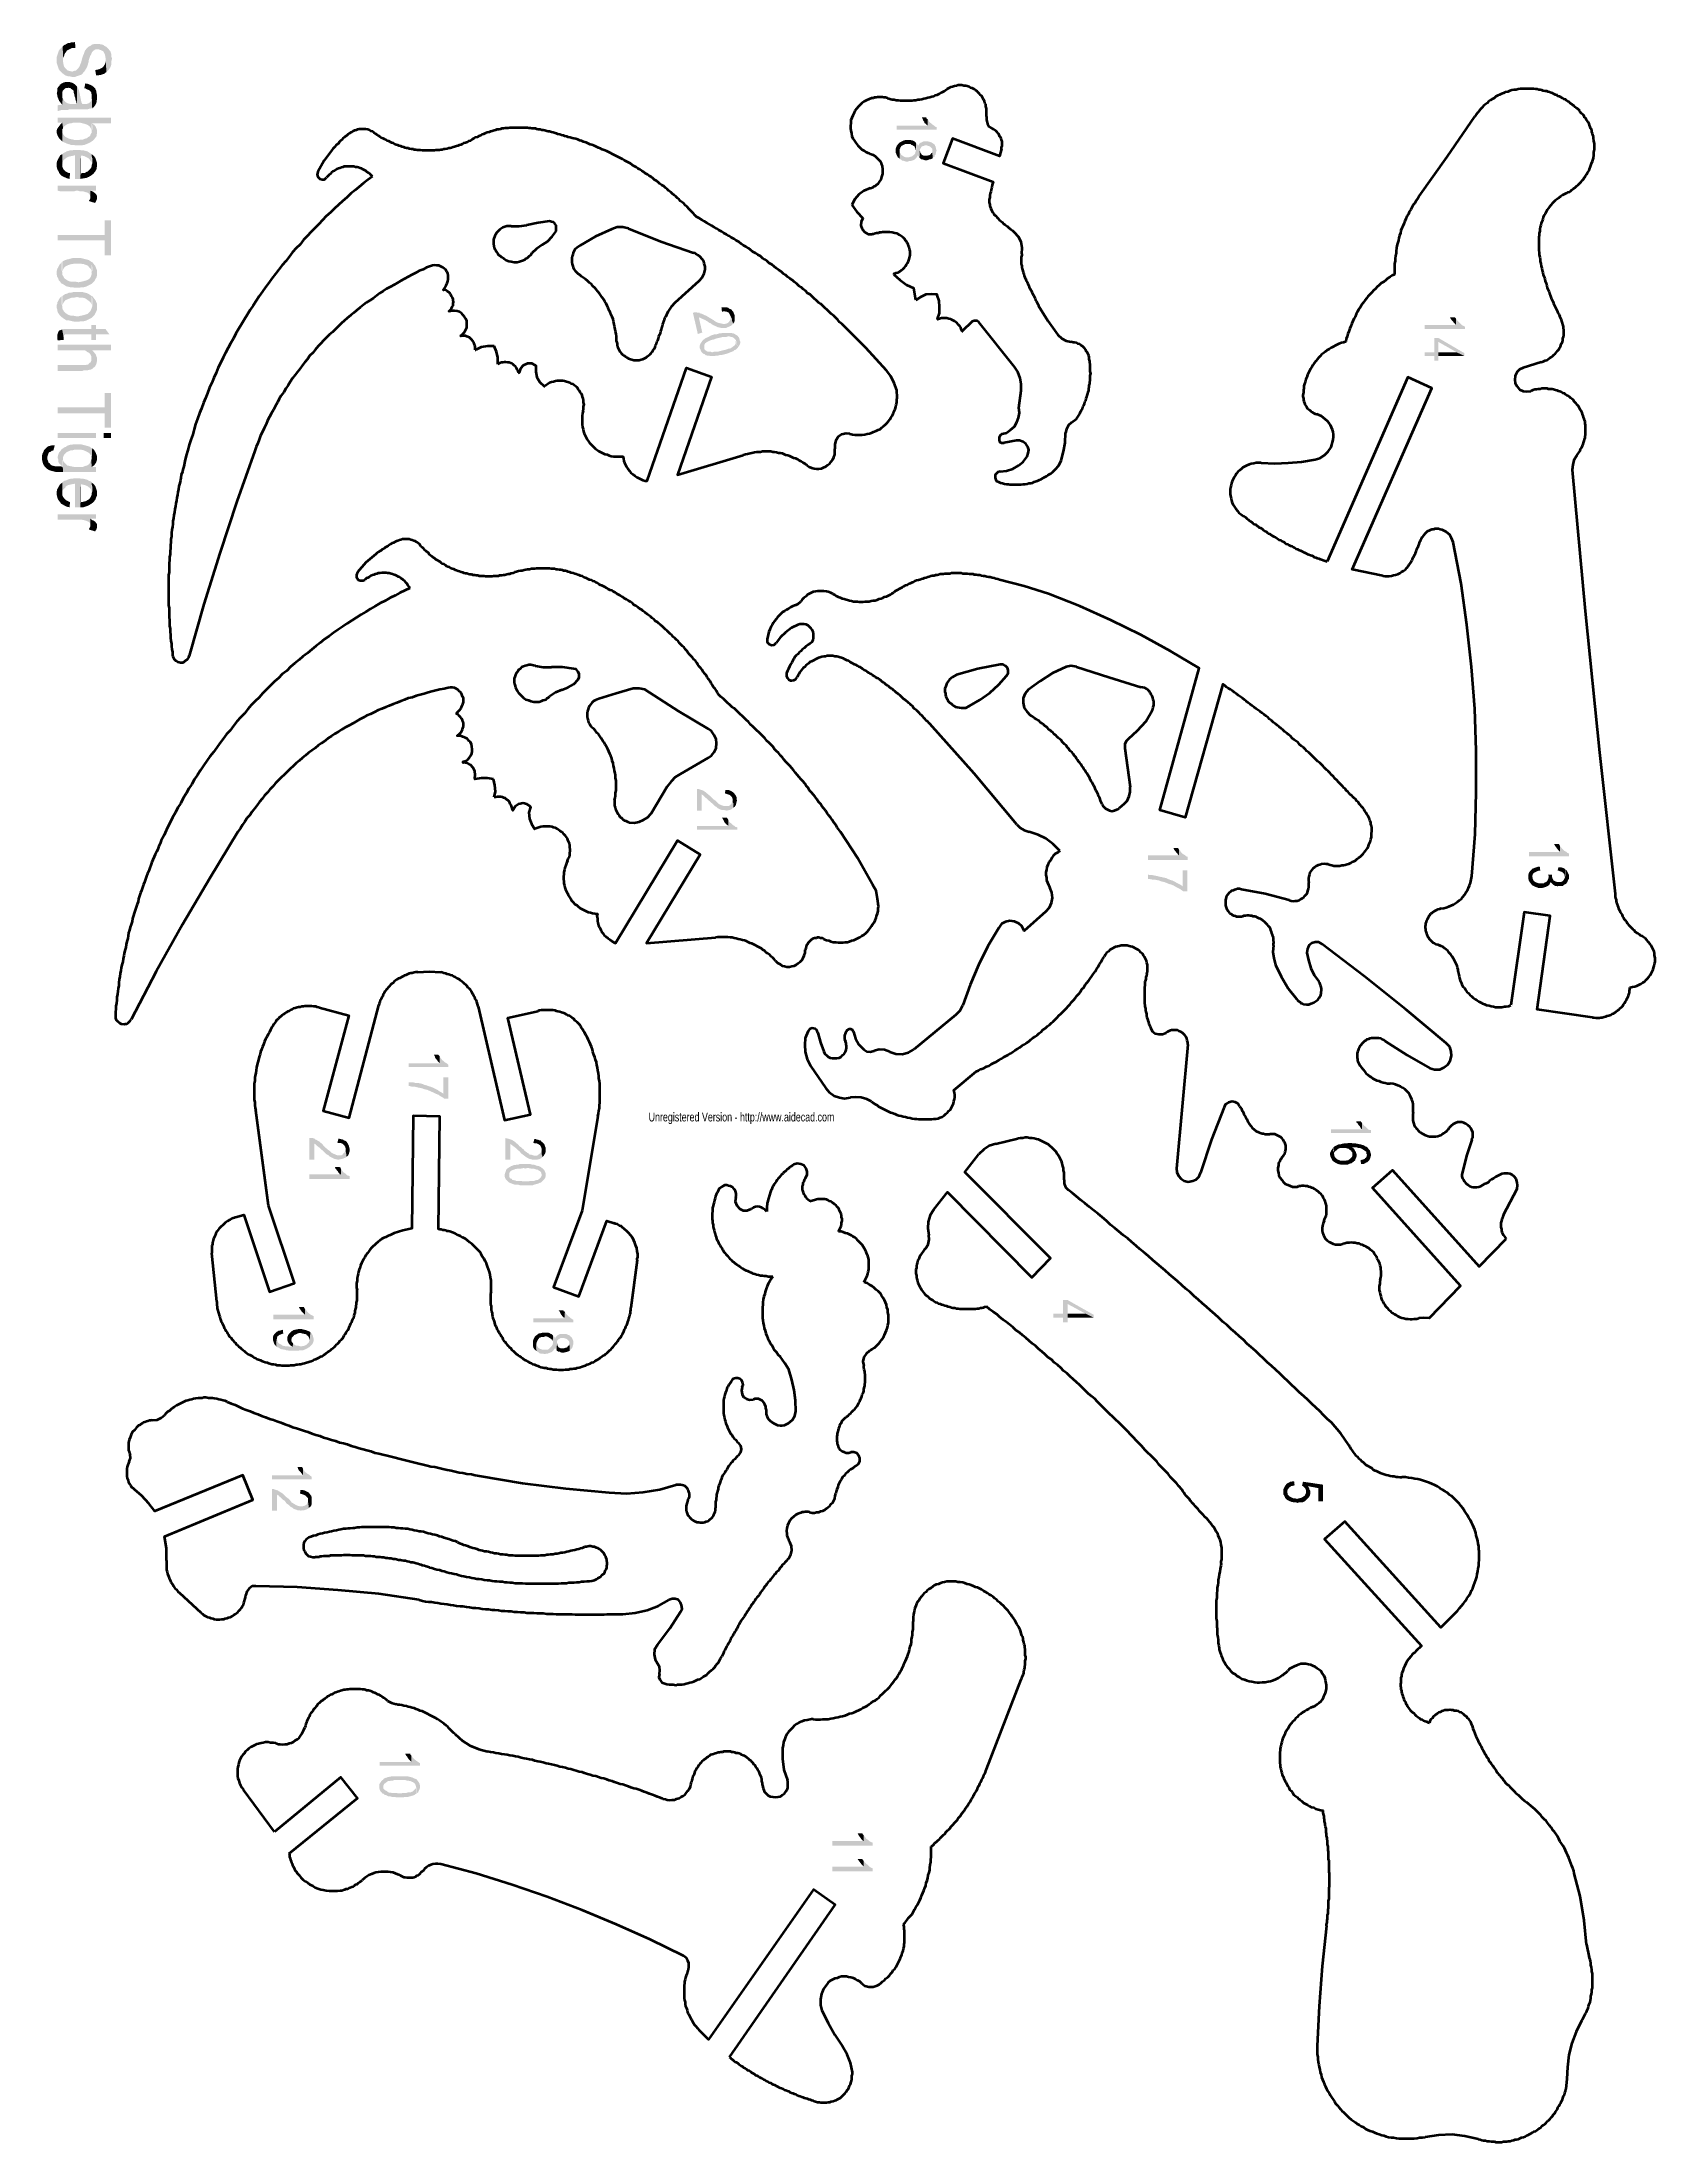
# Model space of a CAD drawing. Header units: inches. Extents: x -281 to 265, y -346 to 364.
import ezdxf

# ---------------------------------------------------------------- set-up
doc = ezdxf.new("R2010")
doc.units = ezdxf.units.IN
for name, color, linetype, lineweight in [('H', 7, 'CONTINUOUS', 100), ('P', 250, 'CONTINUOUS', 100), ('Text', 250, 'CONTINUOUS', 100)]:
    doc.layers.add(name, color=color, linetype=linetype, lineweight=lineweight)
doc.styles.get("Standard").update_dxf_attribs({"font": 'txt', "width": 0.75})

msp = doc.modelspace()

# ---------------------------------------------------------------- texts
at = {"layer": 'Text', "color": 240, "insert": (-76, 0), "char_height": 3, "width": 153, "attachment_point": 4}
msp.add_mtext('Unregistered Version - http://www.aidecad.com', dxfattribs=at)

# ---------------------------------------------------------------- hatches: boundary and pattern name
at = {"layer": 'H', "linetype": 'CONTINUOUS'}
for points in [[(-257.67, 358.5), (-257.67, 358.83), (-257.83, 359.33), (-257.83, 360), (-258, 360.67), (-258.17, 361.17), (-258.5, 361.5), (-258.83, 362), (-259.17, 362.33), (-259.5, 362.67), (-260.17, 363), (-260.5, 363.33), (-261.17, 363.5), (-262, 363.67), (-262.83, 363.67), (-263.5, 363.67), (-264.33, 363.5), (-265, 363), (-265.67, 362.67), (-266.33, 362), (-266.83, 361.33), (-267, 360.83), (-267.17, 360.33), (-267.33, 360), (-267.5, 359.5), (-267.83, 358.5), (-268, 357.67), (-268.33, 356.83), (-268.67, 356), (-269.17, 355.33), (-269.83, 354.67), (-270.17, 354.67), (-271, 354.33), (-271.17, 354.33), (-272.67, 354.67), (-273, 355), (-273.33, 355.33), (-273.83, 356), (-274, 356.5), (-274.17, 357.5), (-274.17, 358), (-274.33, 362.83), (-274.67, 362.5), (-275, 362.17), (-275.33, 361.83), (-275.67, 361.33), (-275.83, 360.83), (-276, 360.33), (-276.17, 359.83), (-276.33, 359.33), (-276.33, 358.67), (-276.33, 358.17), (-276.33, 357.67), (-276.33, 357.17), (-276.17, 356.67), (-276, 356.17), (-275.83, 355.67), (-275.67, 355.17), (-275.33, 354.67), (-275, 354.33), (-274.67, 354), (-274.33, 353.67), (-273.83, 353.33), (-273.33, 353), (-272.83, 352.83), (-272.33, 352.67), (-271.83, 352.67), (-271.17, 352.5), (-270.67, 352.5), (-270.17, 352.5), (-269.83, 352.67), (-269.33, 352.83), (-268.83, 353), (-268.17, 353.17), (-267.67, 353.5), (-267.33, 354), (-267, 354.33), (-266.67, 354.83), (-266.5, 355.17), (-266.17, 355.67), (-266, 356.17), (-265.83, 356.67), (-265.67, 357.17), (-265.5, 357.67), (-265.5, 358.17), (-265.33, 358.67), (-265.17, 359.17), (-265, 359.67), (-264.67, 360.17), (-264.5, 360.67), (-264.33, 361), (-264, 361.33), (-263.5, 361.67), (-263.17, 361.83), (-262.67, 361.83), (-262.17, 361.83), (-261.67, 361.67), (-261.17, 361.5), (-260.83, 361.33), (-260.5, 361), (-260.33, 360.67), (-260.17, 360.33), (-260, 360), (-259.83, 359), (-259.83, 358.5), (-259.5, 354.17), (-259.17, 354.5), (-258.83, 354.83), (-258.5, 355.33), (-258.17, 355.83), (-258, 356.33), (-257.83, 356.83), (-257.83, 357.33), (-257.83, 358)], [(-270, 362.33), (-270.17, 364.33), (-270.83, 364.17), (-271.5, 364.17), (-272, 364), (-272.33, 364), (-272.83, 363.83), (-273.33, 363.5), (-273.83, 363.33), (-274.33, 362.83), (-274.17, 358), (-274.17, 359), (-273.83, 359.67), (-273.67, 360.33), (-273.17, 361), (-272.83, 361.5), (-272.17, 361.83), (-271.5, 362.17), (-271, 362.33), (-270.67, 362.33)], [(-259.5, 354.17), (-259.83, 358.5), (-259.83, 357.67), (-260, 356.83), (-260.33, 356.33), (-260.67, 355.83), (-261.17, 355.5), (-261.83, 355.17), (-262.5, 355), (-263.33, 354.83), (-263, 353), (-262.67, 353), (-262.33, 353), (-261.83, 353.17), (-261.5, 353.17), (-261, 353.33), (-260.5, 353.5), (-260.17, 353.67), (-260, 353.83)], [(-269.5, 349.33), (-270, 349.83), (-270.67, 350.33), (-271.5, 350.67), (-272.33, 350.83), (-273.17, 350.83), (-273.83, 350.67), (-274.67, 350.33), (-275.33, 349.83), (-275.33, 349.67), (-275.67, 349.33), (-276.17, 348.67), (-276.17, 348.17), (-276.17, 347.67), (-276.33, 347), (-276.17, 346.33), (-276.17, 346), (-275.83, 345.17), (-275.5, 344.33), (-275.17, 344), (-274.83, 343.5), (-274.5, 346.67), (-274.5, 347), (-274.33, 347.83), (-273.83, 348.33), (-273.5, 348.67), (-272.5, 348.83), (-272.33, 348.83), (-271.5, 348.67), (-271.5, 348.5), (-271, 348.17), (-270.67, 347.83), (-270.67, 347.33), (-270.5, 347), (-270.33, 346.17), (-270.33, 346), (-270.17, 345.67), (-270, 345.33), (-270, 344.83), (-269.83, 344.33), (-269.67, 344), (-269.67, 343.67), (-269.5, 343.33)], [(-264.33, 341.83), (-264.5, 345.83), (-264.5, 345.17), (-264.67, 344.5), (-265, 344), (-265.33, 343.67), (-265.83, 343.5), (-266.33, 343.33), (-267, 343.33), (-267.67, 343.33), (-268, 344), (-268.17, 344.83), (-268.33, 345.67), (-268.5, 346.5), (-268.67, 347.33), (-268.83, 348), (-269.17, 348.83), (-269.5, 349.33), (-269.5, 343.33), (-270.33, 343.33), (-271, 343.33), (-271.67, 343.33), (-272.33, 343.5), (-272.83, 343.67), (-273.33, 344), (-273.83, 344.5), (-274, 344.83), (-274.33, 345.17), (-274.5, 343.17), (-274.5, 343), (-275.17, 343), (-275.67, 343), (-276, 342.83), (-276, 341), (-275.83, 341), (-275.33, 341.17), (-274.5, 341.33), (-273.5, 341.33), (-272.67, 341.33), (-272.17, 341.5), (-271.67, 341.5), (-271.17, 341.5), (-270.67, 341.5), (-270.17, 341.5), (-269.67, 341.5), (-269.17, 341.5), (-268.5, 341.5), (-268, 341.5), (-267.5, 341.5), (-267, 341.5), (-266.5, 341.5), (-266, 341.5), (-265.67, 341.67), (-264.83, 341.83)], [(-262.67, 345.67), (-262.67, 346.33), (-262.83, 346.83), (-263, 347.83), (-263.17, 348.17), (-263.33, 348.67), (-263.67, 348.83), (-263.67, 349), (-264.33, 349.5), (-265, 349.83), (-265.83, 350.17), (-266.67, 350.33), (-267, 348.67), (-266.67, 348.67), (-266.17, 348.33), (-265.67, 348.17), (-265.33, 348), (-264.67, 347.33), (-264.67, 347), (-264.5, 346.5), (-264.5, 345.83), (-264.33, 341.83), (-264, 342.17), (-263.67, 342.5), (-263.17, 343.17), (-262.83, 344), (-262.83, 344.5), (-262.67, 345)], [(-274.33, 345.17), (-274.5, 345.67), (-274.5, 346), (-274.5, 346.67), (-274.83, 343.5), (-274.5, 343.17)], [(-274.17, 335.17), (-274.5, 337), (-274.83, 336.67), (-275.17, 336.33), (-275.67, 335.67), (-276.17, 335), (-276.33, 334.5), (-276.33, 334), (-276.33, 333.5), (-276.17, 333), (-275.83, 332.17), (-275.33, 331.5), (-275, 331.17), (-274.5, 330.67), (-274.5, 334), (-274.5, 334.67)], [(-258, 336.83), (-258, 338.67), (-276, 338.67), (-276, 337), (-274.5, 337), (-274.17, 335.17), (-274, 335.67), (-273.67, 335.83), (-273.33, 336.17), (-272.83, 336.5), (-272.33, 336.67), (-271.83, 336.83), (-271.33, 336.83), (-270.83, 337), (-270.17, 337), (-269.5, 337), (-268.83, 337), (-268.33, 337), (-267.67, 336.83), (-267, 336.67), (-266.5, 336.5), (-266, 336.33), (-265.5, 336), (-265.17, 335.67), (-264.83, 335.17), (-264.67, 334.67), (-264.5, 334), (-264.5, 336.83)], [(-262.67, 334), (-262.67, 334.5), (-262.83, 334.83), (-263.17, 335.67), (-263.67, 336.33), (-264, 336.5), (-264.5, 336.83), (-264.33, 336), (-264.33, 335.33), (-264.33, 334.67), (-264.5, 334.17), (-264.5, 333.67), (-264.83, 333.17), (-265, 332.67), (-265.33, 332.33), (-265.67, 332.17), (-266, 331.83), (-266.5, 331.67), (-267, 331.5), (-267.5, 331.33), (-268.17, 331.33), (-268.83, 331.17), (-269.5, 331.17), (-270.33, 331.17), (-271, 331.33), (-271.83, 331.5), (-272.67, 331.83), (-273.33, 332.17), (-273.83, 332.67), (-274.33, 333.33), (-274.5, 334), (-274.5, 330.67), (-274.17, 330.5), (-273.83, 330.33), (-273.33, 330.17), (-273, 330), (-272.5, 329.83), (-272, 329.67), (-271.5, 329.5), (-271, 329.5), (-270.5, 329.5), (-270, 329.33), (-269.5, 329.33), (-269, 329.33), (-268.5, 329.33), (-268, 329.33), (-267, 329.5), (-266.17, 329.83), (-265.33, 330.17), (-264.5, 330.67), (-263.83, 331.17), (-263.33, 331.83), (-262.83, 332.5), (-262.83, 333), (-262.67, 333.5)], [(21.5, 334.67), (21.5, 335.5), (21, 335.67), (20.67, 336), (20.17, 336.33), (19.83, 336.67), (19.33, 337), (19, 337.33), (18.83, 337.67), (18.5, 338.17), (18.5, 336), (8, 336), (8, 334.67)], [(18.5, 338.17), (18.17, 338.33), (18, 338.83), (16.5, 338.83), (16.83, 338.17), (17, 337.67), (17.33, 337.33), (17.33, 337), (18.5, 336)], [(-264.5, 326.33), (-265, 326.67), (-265.5, 327), (-266, 327.33), (-266.67, 327.5), (-267.33, 327.67), (-268, 327.67), (-268.83, 327.83), (-269.5, 327.83), (-270.33, 327.83), (-271, 327.67), (-271.67, 327.67), (-272.33, 327.5), (-273, 327.33), (-273.5, 327), (-274.17, 326.67), (-274.5, 326.33), (-274.5, 322.67), (-274.33, 323.5), (-274.17, 324.17), (-273.67, 324.67), (-273, 325.17), (-272.33, 325.5), (-271.67, 325.67), (-270.83, 325.83), (-270.17, 326), (-270.17, 318), (-268.33, 318), (-268.17, 325.83), (-267.5, 325.83), (-267, 325.67), (-266.33, 325.33), (-265.67, 325), (-265.17, 324.5), (-264.83, 324), (-264.5, 323.5), (-264.5, 322.83)], [(14.5, 330.17), (14, 330.67), (13.33, 331), (12.5, 331.17), (11.83, 331.17), (11, 331.17), (10.33, 331), (9.67, 330.67), (9, 330.33), (8.5, 329.83), (8, 329.17), (7.67, 328.33), (7.67, 327.5), (7.67, 326.83), (8, 326), (8.33, 325.33), (9, 324.83), (9, 328), (9.17, 328.33), (9.17, 328.5), (9.5, 329), (9.67, 329.17), (10, 329.33), (10.33, 329.5), (10.67, 329.67), (11, 329.83), (11.33, 329.83), (11.83, 329.83), (12.17, 329.83), (12.5, 329.83), (12.83, 329.67), (13, 329.5), (13.5, 329.33), (13.67, 329.17), (14, 329), (14.17, 328.5), (14.33, 328.33), (14.33, 328), (14.5, 327.67)], [(21.5, 327.67), (21.33, 328), (21.33, 328.33), (21.17, 328.67), (21.17, 329), (21, 329.17), (20.83, 329.67), (20.5, 329.83), (20, 330.17), (19.83, 330.33), (18.67, 330.67), (17.33, 330.67), (17, 330.67), (16.33, 330.33), (15.83, 330.17), (15.5, 329.67), (15.17, 329.17), (15.17, 329.33), (15, 329.67), (14.83, 329.83), (14.5, 330.17), (14.5, 329.33), (14.67, 328.5), (14.5, 327.67), (14.33, 327), (14.17, 326.5), (13.67, 326), (13, 325.5), (12.67, 325.5), (12.17, 325.33), (11.5, 325.33), (11, 325.33), (10.5, 325.5), (10, 325.83), (9.5, 326.17), (9.33, 326.5), (9, 327), (9, 327.67), (9, 324.83), (9.17, 324.67), (9.67, 324.33), (9.83, 324.17), (10.17, 324.17), (10.67, 324), (11.17, 323.83), (11.67, 323.83), (12.17, 324), (12.67, 324), (13.17, 324.17), (14, 324.5), (14.33, 324.83), (14.67, 325.17), (15, 325.67), (15.17, 326), (15.17, 325.83), (15.5, 325.5), (15.67, 325.17), (15.67, 326), (15.67, 326.67), (15.83, 327.5), (15.83, 328), (16.17, 328.5), (16.5, 329), (17.17, 329.17), (17.5, 329.33), (18, 329.33), (18.17, 329.33), (19.17, 329), (19.67, 328.5), (20, 328.17), (20, 328), (20, 327.67), (20.17, 325), (20.33, 325.33), (20.5, 325.33), (20.83, 325.5), (20.83, 326), (21.17, 326.17), (21.17, 326.5), (21.33, 326.83), (21.33, 327.17)], [(20.17, 325), (20, 327.67), (20, 327.17), (20, 326.83), (19.67, 326.67), (19.5, 326.33), (19.33, 326.17), (19, 326), (18.67, 326), (18.33, 325.83), (17.83, 325.83), (17.17, 325.83), (16.5, 326.17), (16, 326.83), (15.83, 327.67), (15.67, 325.17), (16.17, 324.67), (16.5, 324.67), (17.5, 324.33), (18, 324.33), (18.33, 324.33), (18.83, 324.5), (19.17, 324.67), (19.5, 324.67), (20, 324.83)], [(-271.83, 320), (-272, 320), (-272.33, 320), (-273.33, 320.5), (-274, 321.17), (-274.17, 321.5), (-274.33, 321.83), (-274.5, 322.33), (-274.5, 322.67), (-274.5, 326.33), (-275.17, 326), (-275.5, 325.33), (-275.83, 324.83), (-276.17, 324.17), (-276.33, 323.5), (-276.33, 322.83), (-276.33, 322), (-276.17, 321.33), (-275.83, 320.67), (-275.5, 320), (-275.17, 319.5), (-274.67, 319), (-274, 318.67), (-273.5, 318.5), (-272.83, 318.17), (-272, 318)], [(-262.67, 322.83), (-262.67, 323.33), (-262.83, 323.83), (-263, 324.33), (-263.17, 324.83), (-263.33, 325.17), (-263.67, 325.67), (-264, 326), (-264.5, 326.33), (-264.5, 325.67), (-264.33, 325), (-264.33, 324.33), (-264.33, 323.83), (-264.33, 323.17), (-264.5, 322.67), (-264.5, 322.33), (-264.67, 321.83), (-265.17, 321.17), (-265.5, 320.83), (-265.83, 320.5), (-266.33, 320.33), (-266.83, 320), (-267.5, 320), (-268.17, 319.83), (-268.17, 325.83), (-268.33, 318), (-267.33, 318.17), (-266.33, 318.33), (-265.5, 318.67), (-264.67, 319.17), (-264, 319.67), (-263.33, 320.5), (-263.17, 320.83), (-262.83, 321.33), (-262.83, 321.83), (-262.67, 322.33)], [(-263, 314), (-263, 315.67), (-276, 315.67), (-276, 314), (-275.33, 313.83), (-274.83, 313.83), (-274.17, 313.83), (-273.67, 313.83), (-273.17, 313.83), (-272.5, 313.83), (-272, 313.83), (-271.5, 313.83), (-270.83, 313.83), (-270.33, 313.83), (-269.83, 314), (-269.17, 314), (-268.67, 313.83), (-268.17, 313.83), (-267.5, 313.83), (-267, 313.67), (-266.5, 313.5), (-266.17, 313.5), (-265.67, 313.17), (-265.17, 312.67), (-265, 312.17), (-265, 311.83), (-265, 314)], [(-262.67, 311.83), (-262.67, 312), (-262.83, 312.5), (-263.17, 313), (-263.83, 313.5), (-264.33, 313.83), (-265, 314), (-265, 311.33), (-265.17, 311), (-265.5, 310.5), (-263.33, 309.83), (-263.33, 310), (-263, 310.5), (-262.83, 311), (-262.67, 311.33)], [(-258, 292.17), (-258, 304), (-260.17, 304), (-260.17, 299), (-276, 299), (-276, 297.17), (-260.17, 297.17), (-260.17, 292.17)], [(-262.67, 286.17), (-262.67, 286.67), (-262.67, 287), (-262.83, 287.33), (-263, 287.67), (-263, 287.83), (-263.17, 288.17), (-263.33, 288.67), (-263.67, 289), (-264.33, 289.83), (-264.5, 289.83), (-264.5, 289), (-264.33, 288.17), (-264.33, 287.5), (-264.33, 286.83), (-264.5, 286.33), (-264.5, 285.83), (-264.67, 285.33), (-264.83, 284.83), (-265.33, 284.17), (-265.83, 283.83), (-266.17, 283.67), (-266.83, 283.5), (-267.33, 283.33), (-268.17, 283.17), (-269, 283), (-269.83, 283.17), (-270.67, 283.17), (-271.33, 283.17), (-272, 283.33), (-272.5, 283.5), (-273, 283.83), (-273.5, 284.17), (-273.83, 284.5), (-274, 284.83), (-274.33, 285.33), (-274.5, 285.83), (-274.5, 286.5), (-274.67, 287.17), (-274.67, 288), (-274.67, 288.83), (-274.67, 289.33), (-274.5, 289.83), (-275, 289.33), (-275.5, 288.83), (-275.83, 288.17), (-276.17, 287.5), (-276.33, 286.83), (-276.33, 286.17), (-276.33, 285.5), (-276.17, 284.83), (-275.83, 284.33), (-275.67, 283.67), (-275.17, 283.17), (-274.83, 282.67), (-274.17, 282.33), (-273.67, 282), (-273.17, 281.67), (-272.5, 281.5), (-271.83, 281.33), (-271, 281.33), (-270.33, 281.17), (-269.5, 281.17), (-268.67, 281.17), (-268, 281.33), (-267.17, 281.33), (-266.5, 281.5), (-265.83, 281.83), (-265.17, 282.17), (-264.5, 282.5), (-264, 283), (-263.5, 283.5), (-263.17, 284.17), (-262.83, 284.83), (-262.67, 285.67)], [(-264.5, 289.83), (-265, 290.17), (-265.5, 290.5), (-266, 290.67), (-266.67, 290.83), (-267.33, 291), (-268, 291.17), (-268.83, 291.17), (-269.5, 291.17), (-270.17, 291.17), (-271, 291.17), (-271.67, 291), (-272.33, 290.83), (-273, 290.67), (-273.5, 290.5), (-274.17, 290.17), (-274.5, 289.83), (-274.5, 286.17), (-274.33, 287), (-274, 287.67), (-273.5, 288.33), (-272.83, 288.67), (-272, 289), (-271.17, 289.17), (-270.33, 289.33), (-269.5, 289.33), (-269.17, 289.33), (-268.67, 289.33), (-268.17, 289.33), (-267.67, 289.17), (-267.17, 289.17), (-266.83, 289), (-266.33, 288.83), (-266, 288.67), (-265.67, 288.5), (-265.5, 288.17), (-264.83, 287.5), (-264.67, 287.17), (-264.67, 286.67), (-264.5, 286.17)], [(-262.67, 274.67), (-262.67, 275.5), (-262.83, 276), (-263, 276.33), (-263.17, 276.83), (-263.67, 277.5), (-264.33, 278.33), (-264.5, 278.33), (-264.33, 277.5), (-264.33, 276.83), (-264.33, 276.17), (-264.33, 275.5), (-264.33, 274.83), (-264.5, 274.33), (-264.67, 273.83), (-264.83, 273.5), (-265.17, 273), (-265.5, 272.67), (-265.83, 272.33), (-266.33, 272.17), (-266.83, 272), (-267.5, 271.83), (-268.17, 271.67), (-269, 271.5), (-269.83, 271.5), (-270.67, 271.67), (-271.33, 271.67), (-272, 271.83), (-272.5, 272), (-273, 272.33), (-273.5, 272.67), (-273.83, 273), (-274, 273.33), (-274.33, 273.83), (-274.5, 274.33), (-274.5, 275), (-274.67, 275.67), (-274.67, 276.5), (-274.67, 277.33), (-274.67, 277.83), (-274.5, 278.33), (-275.17, 277.83), (-275.5, 277.33), (-275.83, 276.67), (-276.17, 276.17), (-276.17, 275.67), (-276.33, 275.33), (-276.33, 274.83), (-276.33, 274.17), (-276.17, 273.83), (-276.17, 273.5), (-276, 272.83), (-275.67, 272.33), (-275.33, 271.83), (-274.83, 271.33), (-274.17, 270.83), (-273.67, 270.5), (-273.17, 270.17), (-272.5, 270.17), (-271.83, 270), (-271.17, 269.83), (-270.33, 269.67), (-269.5, 269.67), (-268.83, 269.67), (-268, 269.83), (-267.17, 269.83), (-266.5, 270), (-265.83, 270.33), (-265.17, 270.67), (-264.5, 271), (-264, 271.5), (-263.5, 272), (-263.17, 272.67), (-262.83, 273.33), (-262.67, 274.17)], [(-264.5, 278.33), (-265, 278.67), (-265.5, 279), (-266.17, 279.33), (-266.83, 279.5), (-267.5, 279.67), (-268.17, 279.67), (-268.83, 279.67), (-269.5, 279.67), (-270.17, 279.67), (-270.83, 279.67), (-271.5, 279.5), (-272.17, 279.5), (-272.83, 279.17), (-273.5, 279), (-274, 278.67), (-274.5, 278.33), (-274.5, 274.67), (-274.33, 275.5), (-274, 276.17), (-273.5, 276.83), (-272.83, 277.17), (-272, 277.5), (-271.17, 277.83), (-270.33, 277.83), (-269.5, 278), (-268.67, 277.83), (-267.83, 277.83), (-267, 277.67), (-266.33, 277.33), (-265.67, 276.83), (-265, 276.33), (-264.67, 275.67), (-264.5, 275.33), (-264.5, 274.83)], [(-47.33, 269), (-48.17, 271.5), (-48.17, 270.67), (-48.5, 270), (-49, 269.33), (-49.67, 269), (-50.5, 268.83), (-51.17, 269), (-52, 269.17), (-52.67, 269.33), (-53.33, 269.67), (-54, 270.17), (-54.83, 270.67), (-55.67, 271.17), (-56.5, 271.67), (-57.33, 272), (-58, 272.33), (-58.67, 272.5), (-58.67, 272.67), (-59.17, 272.67), (-59.83, 272.83), (-60.33, 272.83), (-61, 272.67), (-59.33, 265.5), (-57.83, 266), (-59, 271.17), (-58.17, 270.83), (-57.5, 270.5), (-56.83, 270.17), (-56.17, 269.83), (-55.5, 269.33), (-54.83, 269), (-54.17, 268.5), (-53.33, 268.17), (-52.67, 267.83), (-52, 267.67), (-51.33, 267.5), (-50.5, 267.5), (-49.83, 267.5), (-49.17, 267.83), (-48.33, 268.17), (-48, 268.33), (-47.67, 268.67)], [(-46.83, 271.67), (-47, 272.17), (-47.17, 272.5), (-47.33, 273), (-47.67, 273.33), (-47.83, 273.67), (-48.33, 274), (-48.5, 274), (-48.83, 274.17), (-49, 274.33), (-49.5, 274.5), (-49.83, 274.5), (-50.17, 274.5), (-50.33, 274.5), (-50.67, 274.5), (-51, 274.5), (-51.33, 274.5), (-51.17, 273), (-50.67, 273.17), (-50.33, 273.17), (-49.5, 273), (-48.83, 272.67), (-48.5, 272), (-48.17, 271.33), (-47.83, 270.67), (-47.67, 269.67), (-47.33, 269), (-47.17, 269.33), (-47, 269.5), (-46.83, 270.17), (-46.83, 271.33)], [(200.33, 267.17), (200.33, 268), (199.67, 268.33), (199.33, 268.5), (198.67, 269.17), (198, 269.83), (197.67, 270.17), (197.33, 270.67), (197.33, 268.5), (186.67, 268.5), (186.67, 267.17)], [(197.33, 270.67), (197, 271), (197, 271.17), (195.17, 271.17), (195.33, 271), (195.5, 270.67), (195.67, 270.5), (195.83, 270.17), (196.17, 269.83), (197.33, 268.5)], [(-274, 263.5), (-274, 264.33), (-274.5, 267), (-275, 266.83), (-275.5, 266.67), (-275.83, 266.17), (-276, 265.67), (-276.17, 265), (-276.17, 264.33), (-276.17, 263.83), (-276, 263.33)], [(-258.5, 265.33), (-259.83, 267.17), (-263, 267.17), (-263, 268.5), (-264.67, 268.5), (-264.67, 267.17), (-272.33, 267.17), (-273, 267.17), (-274, 267.17), (-274.5, 267), (-274, 264.33), (-274, 264.5), (-274, 265), (-273.67, 265.17), (-273.5, 265.33), (-264.67, 265.33), (-264.67, 263.5), (-263, 263.5), (-263, 265.33)], [(-45.83, 260.83), (-46.5, 263.17), (-46.5, 262.67), (-46.5, 262.33), (-46.83, 261.67), (-47.5, 261.17), (-48.17, 260.67), (-49, 260.5), (-49.83, 260.17), (-50.67, 260), (-51.33, 259.83), (-52, 259.67), (-52.5, 259.5), (-53, 259.5), (-53.33, 259.5), (-53.83, 259.5), (-54.33, 259.33), (-54.67, 259.33), (-55, 259.5), (-55.5, 259.5), (-55.83, 259.5), (-56, 259.5), (-56.83, 260), (-57, 260.17), (-57.17, 260.5), (-57.17, 260.83), (-57.83, 263.17), (-58.17, 262.67), (-58.5, 262.17), (-58.67, 261.67), (-58.67, 261.17), (-58.67, 260.67), (-58.5, 260.33), (-58.17, 259.5), (-57.83, 259.17), (-57.5, 258.83), (-57, 258.67), (-56.67, 258.33), (-56, 258.17), (-55.5, 258.17), (-55, 258), (-54.33, 258), (-53.67, 258), (-53.17, 258.17), (-52.5, 258.17), (-52, 258.33), (-51.33, 258.33), (-50.83, 258.5), (-50.17, 258.67), (-49.5, 258.83), (-47.83, 259.5), (-47.33, 259.67), (-47, 260), (-46.5, 260.17), (-46.33, 260.33), (-46.17, 260.5), (-46, 260.67)], [(-45.17, 263.33), (-45.33, 264.17), (-45.83, 264.83), (-46.33, 265.17), (-47.17, 265.67), (-48, 265.83), (-48.5, 265.83), (-49, 265.83), (-49.5, 265.83), (-50, 265.83), (-50.5, 265.83), (-51, 265.83), (-51.67, 265.67), (-52.17, 265.67), (-52.67, 265.5), (-53.17, 265.33), (-53.83, 265.33), (-54.33, 265.17), (-54.83, 265), (-55.17, 264.83), (-55.67, 264.5), (-56.17, 264.33), (-56.83, 264), (-57.5, 263.5), (-57.83, 263.17), (-57.17, 260.83), (-57.17, 261.17), (-57.17, 261.67), (-56.83, 262.33), (-56.17, 262.83), (-55.5, 263.17), (-54.67, 263.5), (-53.83, 263.67), (-53, 264), (-52.33, 264.17), (-52.17, 264.17), (-50.83, 264.5), (-50.33, 264.5), (-50, 264.5), (-49.67, 264.5), (-49.17, 264.67), (-49, 264.67), (-48.67, 264.67), (-48.17, 264.5), (-47.83, 264.5), (-47.17, 264.17), (-46.83, 263.83), (-46.5, 263.5), (-46.33, 263), (-46.17, 262.33), (-46, 261.67), (-46, 261.17), (-45.83, 260.83), (-45.5, 261.33), (-45.17, 261.83), (-45, 262.33), (-45, 263)], [(200.17, 258), (200.17, 259), (191.33, 264.17), (190, 264.17), (190, 259.33), (186.67, 259.33), (186.67, 258), (190, 258), (190, 256.5), (191.33, 256.5), (191.33, 262.83), (197.5, 259.33)], [(-258, 260), (-258, 261.83), (-276, 261.83), (-276, 260), (-268, 260), (-267.5, 260), (-267, 260), (-266.5, 259.83), (-266.17, 259.5), (-265.5, 259.17), (-265, 258.67), (-264.67, 258), (-264.67, 257.17), (-264.5, 260)], [(-262.67, 256.83), (-262.67, 257.33), (-262.83, 257.67), (-263, 258.17), (-263.17, 258.67), (-263.5, 259), (-263.83, 259.5), (-264.17, 259.83), (-264.5, 260), (-264.67, 257.17), (-264.67, 256.67), (-264.67, 256.33), (-265, 255.83), (-265.33, 255.67), (-265.67, 255.17), (-266.67, 255), (-276, 255), (-276, 253), (-267.67, 253), (-267.33, 253.17), (-266.17, 253.17), (-264.67, 253.5), (-264.33, 253.67), (-264, 254), (-263.83, 254.17), (-263.67, 254.17), (-263.33, 254.5), (-263.17, 254.83), (-263, 255.17), (-262.83, 255.67), (-262.83, 256), (-262.67, 256.33)], [(200.17, 258), (197.5, 259.33), (191.33, 259.33), (191.33, 262.83), (191.33, 258)], [(-258, 233.83), (-258, 245.5), (-260.17, 245.5), (-260.17, 240.67), (-276, 240.67), (-276, 238.67), (-260.17, 238.67), (-260.17, 233.83)], [(-277, 227.83), (-277.83, 227.83), (-278.5, 227.67), (-279.17, 227.5), (-279.67, 227.17), (-280.17, 226.67), (-280.67, 226.17), (-280.83, 225.67), (-281.17, 225), (-281.33, 224.33), (-281.33, 223.67), (-281.33, 223), (-281.17, 222.33), (-281, 221.67), (-280.67, 221), (-280.33, 220.5), (-279.83, 220), (-279.5, 223.5), (-279.5, 224), (-279.17, 225), (-279, 225.33), (-278.83, 225.5), (-278.33, 225.67), (-278, 226), (-277.5, 226)], [(-276, 230.33), (-263, 230.33), (-263, 232), (-276, 232)], [(-264.33, 226.83), (-264.83, 227), (-265.17, 227.33), (-265.67, 227.5), (-266.33, 227.67), (-266.83, 227.83), (-267.5, 228), (-268.17, 228.17), (-268.67, 228.17), (-269.33, 228.17), (-270, 228.17), (-270.67, 228.17), (-271.17, 228), (-271.83, 228), (-272.33, 227.83), (-272.83, 227.67), (-273.17, 227.33), (-273.67, 227.17), (-274.17, 226.83), (-274.67, 226.5), (-275, 226), (-275.33, 225.67), (-275.67, 225.17), (-275.83, 224.67), (-276, 224), (-276, 223.5), (-275.83, 223), (-275.83, 222.5), (-275.67, 221.83), (-274.33, 220.5), (-274.17, 218.83), (-274.17, 219.67), (-274.33, 220.5), (-274.33, 221.33), (-274.33, 222), (-274.33, 222.67), (-274.17, 223.17), (-274.17, 223.83), (-274, 224.33), (-273.83, 224.67), (-273.5, 225), (-273.17, 225.33), (-272.67, 225.67), (-272.17, 225.83), (-271.5, 226.17), (-270.83, 226.17), (-270.33, 226.33), (-269.83, 226.33), (-269, 226.33), (-268.17, 226.33), (-267.33, 226.17), (-266.5, 225.83), (-265.83, 225.5), (-265.17, 225), (-264.67, 224.33), (-264.5, 223.83), (-264.5, 223.5)], [(-260.5, 230.33), (-258, 230.33), (-258, 232), (-260.5, 232)], [(-274.17, 218.83), (-274.33, 220.5), (-274.83, 220.67), (-275.5, 220.67), (-276.17, 220.67), (-276.83, 220.67), (-277.33, 220.83), (-278, 221), (-278.5, 221.33), (-278.83, 221.83), (-279, 221.83), (-279.17, 222.17), (-279.33, 222.67), (-279.5, 223), (-279.5, 223.5), (-279.83, 220), (-279.33, 219.67), (-278.67, 219.33), (-278.17, 219.17), (-277.5, 219), (-276.83, 218.83), (-276.33, 218.83), (-275.67, 218.83), (-275, 218.83)], [(-263, 218.83), (-263, 220.5), (-264.5, 220.5), (-264.67, 222.83), (-265, 222.17), (-265.33, 221.5), (-266, 221), (-266.67, 220.83), (-267.5, 220.5), (-268.33, 220.5), (-269.17, 220.5), (-269.83, 220.5), (-270.5, 220.5), (-271.33, 220.67), (-272, 220.83), (-272.83, 221), (-273.33, 221.5), (-273.83, 222), (-274.17, 222.67), (-274.17, 223), (-274.17, 223.5), (-274.17, 218.83)], [(-262.67, 223.5), (-262.67, 224), (-262.83, 224.5), (-263.17, 225.33), (-263.67, 226.17), (-264, 226.5), (-264.33, 226.83), (-264.5, 223.5), (-264.5, 223.33), (-264.67, 222.83), (-264.5, 220.5), (-264, 220.83), (-263.67, 221), (-263.33, 221.5), (-263, 222), (-262.83, 222.5), (-262.67, 223)], [(-271.83, 208.67), (-272, 208.67), (-273.33, 209.33), (-273.67, 209.67), (-274.17, 210.33), (-274.33, 210.67), (-274.5, 211), (-274.5, 211.5), (-274.5, 215.17), (-275.17, 214.67), (-275.5, 214.17), (-275.83, 213.5), (-276.17, 213), (-276.33, 212.33), (-276.33, 211.67), (-276.33, 211), (-276.17, 210.33), (-276, 209.67), (-275.67, 209.17), (-275.17, 208.5), (-274.83, 208), (-274.17, 207.67), (-273.5, 207.33), (-272.83, 207), (-272, 206.83)], [(-264.5, 215.17), (-264.5, 215.33), (-265, 215.67), (-265.5, 215.83), (-266, 216.17), (-266.67, 216.33), (-267.33, 216.5), (-268, 216.5), (-268.83, 216.67), (-269.5, 216.67), (-270.33, 216.67), (-271, 216.5), (-271.67, 216.5), (-272.33, 216.33), (-273, 216), (-273.67, 215.83), (-274.17, 215.5), (-274.5, 215.17), (-274.5, 211.5), (-274.5, 212.17), (-274.33, 212.67), (-274, 213), (-273.33, 213.67), (-273.33, 213.83), (-272.83, 214.17), (-272.5, 214.33), (-271.83, 214.5), (-271, 214.67), (-270.67, 214.67), (-270.17, 214.83), (-270.17, 206.83), (-268.33, 206.83), (-268.17, 214.67), (-267.5, 214.5), (-266.83, 214.33), (-266.33, 214.17), (-265.67, 213.83), (-265.33, 213.5), (-264.83, 213), (-264.67, 212.33), (-264.5, 211.67)], [(-262.67, 211.5), (-262.67, 212), (-262.83, 212.67), (-263, 213.17), (-263.17, 213.67), (-263.33, 214), (-263.67, 214.5), (-264, 214.83), (-264.5, 215.17), (-264.5, 214.5), (-264.33, 213.83), (-264.33, 213.33), (-264.33, 212.67), (-264.33, 212.17), (-264.5, 211.67), (-264.5, 211.17), (-264.67, 210.67), (-265.17, 209.83), (-265.5, 209.5), (-265.83, 209.33), (-266.33, 209), (-266.83, 208.83), (-267.5, 208.67), (-268.17, 208.67), (-268.17, 214.67), (-268.33, 206.83), (-267.33, 206.83), (-266.33, 207.17), (-265.5, 207.5), (-264.67, 208), (-264, 208.5), (-263.33, 209.33), (-263.17, 209.67), (-263, 210.17), (-262.83, 210.5), (-262.67, 211)], [(-263, 203), (-263, 204.5), (-276, 204.5), (-276, 202.67), (-268, 202.67), (-266.5, 202.33), (-266.17, 202.17), (-265.67, 202), (-265.33, 201.67), (-265.17, 201.67), (-265, 201.17), (-265, 200.67), (-265, 203)], [(-262.67, 200.5), (-262.67, 200.83), (-262.83, 201.33), (-263.17, 201.67), (-263.17, 201.83), (-263.83, 202.33), (-264.33, 202.5), (-265, 203), (-265, 200.33), (-265.5, 199.33), (-263.33, 198.67), (-263.33, 198.83), (-263, 199.17), (-262.83, 199.67), (-262.67, 200.17)], [(-47.33, 105.17), (-47.5, 107.83), (-47.67, 107.17), (-47.83, 106.83), (-48, 106.33), (-48.33, 106.17), (-48.67, 105.83), (-49, 105.67), (-49.5, 105.67), (-50, 105.67), (-50.33, 105.67), (-51.33, 106), (-51.67, 106.17), (-51.83, 106.17), (-52, 106.33), (-52.33, 106.5), (-52.5, 106.67), (-53, 107.17), (-53.33, 107.5), (-53.83, 107.83), (-54.17, 108.17), (-54.5, 108.5), (-54.83, 108.83), (-55.17, 109.17), (-55.67, 109.5), (-56, 109.83), (-56.5, 110.17), (-56.83, 110.5), (-57.33, 110.83), (-57.67, 111), (-58.17, 111.17), (-58.67, 111.33), (-59.17, 111.5), (-59.67, 111.5), (-59.67, 104.17), (-58, 104.17), (-58, 109.67), (-57.83, 109.5), (-57.5, 109.33), (-57.17, 109), (-57, 108.83), (-56.83, 108.67), (-55.17, 107.17), (-54.83, 106.83), (-54.5, 106.67), (-54, 106.17), (-53.5, 105.67), (-53.17, 105.5), (-52.83, 105.17), (-52.33, 104.83), (-51.67, 104.5), (-51, 104.33), (-50.33, 104.33), (-49.5, 104.17), (-48.83, 104.33), (-48.17, 104.5), (-47.67, 104.83)], [(-46, 107.67), (-46.17, 107.83), (-46.17, 108.67), (-46.5, 109.33), (-46.67, 109.5), (-47, 110), (-47.17, 110.17), (-47.83, 110.67), (-48.5, 111), (-49.17, 111.17), (-50, 111.17), (-50.17, 110), (-49.67, 109.83), (-49.17, 109.67), (-48.67, 109.5), (-48.33, 109.33), (-48, 109), (-47.67, 108.5), (-47.5, 107.83), (-47.5, 107), (-47.33, 106.67), (-47.33, 106.17), (-47.33, 105.67), (-47.33, 105.17), (-46.83, 105.5), (-46.5, 106), (-46.33, 106.67), (-46.17, 107.33)], [(-46, 97.67), (-46, 98.5), (-46.67, 98.67), (-47, 99), (-47.33, 99.17), (-47.67, 99.5), (-48, 99.83), (-48.5, 100.17), (-48.83, 100.5), (-49, 101), (-49, 99), (-59.67, 99), (-59.67, 97.67)], [(-49, 101), (-49.5, 101.83), (-51.17, 101.83), (-50.67, 101), (-50.33, 100.17), (-49.67, 99.5), (-49, 99)], [(232.5, 92.17), (232.33, 92.5), (232.17, 92.83), (230.5, 92.83), (231, 92), (231.5, 91.33), (232, 90.67), (232.5, 90.17)], [(106.5, 87.5), (106.5, 88.5), (106, 88.67), (105.67, 89), (104.83, 89.5), (104.17, 90.17), (104, 90.5), (103.5, 91), (103.5, 89), (93, 89), (93, 87.5)], [(103.5, 91), (103.33, 91.33), (103.17, 91.5), (101.5, 91.5), (101.67, 91.5), (101.83, 91), (102, 90.83), (102.5, 90.17), (103.5, 89)], [(235.5, 88.67), (235.5, 89.67), (235, 89.83), (234.67, 90.17), (233.83, 90.67), (233.5, 91), (233.17, 91.33), (232.83, 91.83), (232.5, 92.17), (232.5, 90.17), (222, 90.17), (222, 88.67)], [(106.33, 76.83), (106.33, 84), (104.83, 84), (104.83, 78.5), (104.17, 79), (103.5, 79.33), (102.83, 79.67), (102, 80.17), (101.33, 80.5), (100.67, 80.67), (99.83, 81), (99.17, 81.33), (98.33, 81.5), (97.67, 81.67), (96.83, 81.83), (96.17, 82), (95.33, 82.17), (94.5, 82.33), (93.83, 82.33), (93, 82.5), (93, 81), (93.67, 81), (94.5, 80.83), (95.17, 80.83), (96, 80.67), (96.83, 80.5), (97.67, 80.17), (98.5, 80), (99.33, 79.67), (100.17, 79.33), (100.83, 79.17), (101.67, 78.83), (102.5, 78.33), (103.17, 78), (103.83, 77.67), (104.5, 77.17), (105, 76.83)], [(228.67, 79), (228.67, 81.67), (228.5, 81), (228.33, 80.67), (228.17, 80.33), (227.83, 80), (227.33, 79.83), (227.17, 79.67), (226.83, 79.5), (226.33, 79.5), (226, 79.5), (225.33, 79.5), (225, 79.67), (224.5, 79.83), (224.17, 80), (223.67, 80.33), (223.33, 81), (223.17, 81.67), (223, 82.5), (223, 82.83), (223, 83.33), (223, 83.83), (223, 84.33), (222.5, 83.83), (222, 83.17), (221.83, 82.5), (221.83, 81.83), (221.83, 81), (222, 80.33), (222.5, 79.67), (223, 79), (223.17, 78.83), (223.5, 78.67), (223.83, 78.5), (225.17, 78), (225.67, 78), (226.17, 78), (226.5, 78), (227.17, 78.17), (227.67, 78.33), (228, 78.5), (228.5, 78.67)], [(225.83, 83.83), (225.67, 85.17), (225, 85.17), (224, 84.83), (223.67, 84.67), (223.33, 84.67), (223, 84.33), (223, 81.67), (223.17, 82.17), (223.33, 82.67), (223.83, 83.17), (224.5, 83.5), (224.83, 83.67), (225.33, 83.83)], [(229.83, 82.5), (228.33, 82.5), (228.5, 82.33), (228.67, 82), (228.67, 81.67), (228.67, 79), (228.83, 79), (229, 79.33), (229.17, 79.67), (229.33, 80), (229.83, 79.5), (229.83, 82.17)], [(235.5, 81.67), (235.5, 82.5), (235.17, 83.17), (234.83, 83.83), (234.17, 84.33), (234.33, 83.67), (234.33, 82.83), (234.33, 82.17), (234.17, 81.5), (233.83, 80.83), (233.5, 80.33), (232.83, 80), (232.5, 80), (232, 80), (231.5, 80), (231, 80.17), (230.33, 80.5), (230, 81.17), (229.83, 81.67), (229.83, 82.17), (229.83, 79.5), (230.33, 79), (230.83, 78.67), (231.33, 78.67), (231.67, 78.5), (232, 78.67), (232.5, 78.67), (232.83, 78.67), (233.5, 78.67), (233.83, 79), (234.17, 79.17), (234.67, 79.5), (235, 80), (235.33, 80.83), (235.5, 81), (235.5, 81.33)], [(234.17, 84.33), (233.83, 84.67), (233.33, 84.83), (232.67, 85), (232, 85), (231.67, 83.83), (232, 83.83), (233.33, 83.33), (233.83, 82.83), (234, 82.67), (234, 82.33), (234.17, 81.67)], [(-146.67, 20.83), (-146.83, 21.17), (-147.17, 21.5), (-148.67, 21.5), (-148.33, 21), (-148.33, 20.67), (-148.17, 20.33), (-147.83, 20), (-147.33, 19.33), (-146.67, 18.67)], [(-143.83, 17.33), (-143.83, 18.17), (-144.17, 18.5), (-144.5, 18.67), (-145, 19), (-145.33, 19.33), (-145.83, 19.67), (-146.17, 20.17), (-146.5, 20.5), (-146.67, 20.83), (-146.67, 18.67), (-157.17, 18.67), (-157.17, 17.33)], [(-143.83, 6.67), (-143.83, 13.83), (-145.5, 13.83), (-145.5, 8.33), (-146.17, 8.83), (-146.83, 9.17), (-147.5, 9.67), (-148.17, 10), (-148.83, 10.33), (-149.67, 10.67), (-150.33, 10.83), (-151.17, 11.17), (-151.83, 11.33), (-152.67, 11.67), (-153.33, 11.83), (-154.17, 12), (-155, 12), (-155.67, 12.17), (-156.5, 12.17), (-157.17, 12.17), (-157.17, 11), (-156.5, 10.83), (-155.83, 10.67), (-155, 10.67), (-154.33, 10.5), (-153.5, 10.33), (-152.67, 10.17), (-151.83, 9.83), (-151, 9.67), (-150.17, 9.33), (-149.5, 9), (-148.67, 8.67), (-148, 8.33), (-147.17, 8), (-146.5, 7.5), (-145.83, 7.17), (-145.17, 6.67)], [(-178.33, -13), (-178.5, -10.5), (-178.5, -10.67), (-178.83, -11.33), (-179, -11.67), (-179.33, -11.83), (-179.67, -12.33), (-180, -12.5), (-180.33, -12.5), (-181, -12.5), (-181.33, -12.5), (-181.83, -12.33), (-182.17, -12.17), (-182.67, -12), (-183, -11.83), (-183.5, -11.5), (-183.83, -11.17), (-184, -11), (-184.5, -10.67), (-184.83, -10.33), (-185.33, -10), (-185.67, -9.67), (-186, -9.33), (-186.33, -8.83), (-186.67, -8.5), (-187.17, -8.17), (-187.5, -7.83), (-187.83, -7.67), (-188.33, -7.33), (-188.83, -7.17), (-189.17, -6.83), (-189.67, -6.67), (-190.17, -6.67), (-190.83, -6.67), (-190.83, -14), (-189.17, -14), (-189.17, -8.5), (-188.5, -9), (-188, -9.5), (-187.33, -10), (-186.83, -10.5), (-186.17, -11), (-185.67, -11.5), (-185, -12.17), (-184.33, -12.5), (-183.83, -13), (-183.17, -13.33), (-182.5, -13.67), (-181.83, -13.83), (-181, -14), (-180.33, -13.83), (-179.5, -13.67), (-179.17, -13.5), (-178.67, -13.33)], [(-177.17, -10.5), (-177.33, -9.83), (-177.5, -9.17), (-177.83, -8.5), (-178.17, -8), (-178.5, -7.67), (-179, -7.5), (-179.5, -7.17), (-180.33, -7), (-181, -6.83), (-181.33, -8.33), (-180.83, -8.33), (-180.33, -8.33), (-179.83, -8.5), (-179.5, -8.67), (-179, -9.17), (-178.67, -9.67), (-178.5, -10.5), (-178.5, -11.17), (-178.33, -12.17), (-178.33, -13), (-177.83, -12.67), (-177.5, -12.17), (-177.33, -11.5), (-177.17, -11)], [(-112, -13.17), (-112.17, -10.5), (-112.33, -11.17), (-112.67, -11.83), (-113.17, -12.17), (-113.83, -12.67), (-114.33, -12.67), (-114.67, -12.67), (-115.17, -12.5), (-115.67, -12.33), (-116, -12.33), (-116.5, -12.17), (-116.5, -12), (-117, -11.67), (-117.5, -11.33), (-118, -11), (-118.33, -10.5), (-118.83, -10.17), (-119.33, -9.67), (-119.83, -9.33), (-120.17, -8.83), (-120.67, -8.5), (-121.17, -8), (-121.67, -7.67), (-122.17, -7.33), (-122.67, -7.17), (-123.17, -7), (-123.83, -6.83), (-124.5, -6.67), (-124.5, -14), (-122.83, -14), (-122.83, -8.67), (-122.33, -9), (-121.67, -9.5), (-121, -10), (-120.33, -10.67), (-119.67, -11.17), (-119.17, -11.83), (-118.5, -12.33), (-117.83, -12.83), (-117.17, -13.33), (-116.5, -13.67), (-115.83, -13.83), (-115.17, -14), (-114.5, -14), (-113.83, -14), (-113, -13.83), (-112.33, -13.5)], [(-110.83, -10.5), (-110.83, -10), (-111.17, -9.17), (-111.17, -9), (-111.33, -8.67), (-111.83, -8.17), (-112, -8), (-112.33, -7.83), (-112.5, -7.5), (-112.83, -7.5), (-113.17, -7.33), (-113.5, -7.17), (-113.83, -7.17), (-114.17, -7), (-114.67, -7), (-115, -8.33), (-114.33, -8.5), (-113.83, -8.5), (-113.5, -8.67), (-113.17, -8.83), (-112.67, -9.17), (-112.33, -9.83), (-112.17, -10.5), (-112.17, -11.33), (-112.17, -11.67), (-112.17, -12.17), (-112, -12.67), (-112, -13.17), (-111.5, -12.67), (-111.33, -12.33), (-111.17, -12.17), (-111, -11.83), (-110.83, -11.33), (-110.83, -11)], [(168.5, -5), (168.5, -4), (167.67, -3.83), (167.33, -3.5), (167, -3.17), (166.67, -2.83), (166.17, -2.5), (165.83, -2), (165.5, -1.5), (165.5, -3.67), (155, -3.67), (155, -5)], [(165.5, -1.5), (165.17, -1.17), (165.17, -1), (163.5, -1), (163.67, -1.5), (164, -1.67), (164.33, -2.33), (164.5, -2.5), (164.83, -2.83), (165, -3.17), (165.17, -3.5), (165.5, -3.67)], [(162.17, -15), (162.17, -12.17), (162.17, -12.83), (162, -13.17), (161.67, -13.5), (161.33, -13.83), (161, -14), (160.83, -14.17), (160.5, -14.17), (160, -14.33), (159.67, -14.33), (159.17, -14.33), (158.67, -14.33), (158.17, -14.33), (157.83, -14.17), (157.33, -14), (156.83, -13.67), (156.33, -13.17), (156.17, -12.67), (156, -11.83), (156, -11.33), (155.83, -11), (155.83, -10.33), (155.83, -9.83), (155.33, -10.5), (155, -11), (154.67, -11.67), (154.67, -12.33), (154.83, -13), (155.17, -13.67), (155.5, -14.33), (156.17, -14.83), (156.83, -15.17), (157.5, -15.5), (158.33, -15.67), (159, -15.67), (159.83, -15.67), (160.67, -15.67), (161.33, -15.33), (162, -15.17)], [(163.67, -12.5), (163.67, -12.17), (163.5, -11.67), (163.33, -11.17), (163.17, -11), (163, -10.67), (162.67, -10.17), (161.83, -9.67), (161.83, -8.33), (161, -8.33), (160.17, -8.5), (159.33, -8.5), (158.5, -8.67), (158.17, -8.83), (157.83, -8.83), (157.5, -8.83), (157.17, -9), (156.17, -9.5), (155.83, -9.83), (156.17, -12.17), (156.17, -11.67), (156.33, -11.17), (156.83, -10.83), (157.17, -10.5), (157.67, -10.17), (158.33, -10), (158.83, -10), (159.33, -10), (159.83, -10), (161, -10.33), (161.17, -10.5), (161.33, -10.67), (161.83, -11), (161.83, -11.17), (162.17, -11.5), (162.17, -11.83), (162.17, -15), (162.67, -14.67), (162.83, -14.5), (163.17, -14.17), (163.33, -13.67), (163.5, -13.33), (163.67, -12.83)], [(167.17, -9.67), (166.67, -9.5), (166.17, -9.17), (165.67, -9), (165, -8.83), (164.17, -8.67), (163.33, -8.5), (162.5, -8.5), (161.83, -8.33), (161.83, -9.67), (162, -9.83), (163.33, -9.83), (163.67, -9.83), (164.17, -10), (164.67, -10), (165.17, -10.17), (166.5, -11), (167, -11.33), (167, -11.67), (167, -12), (167.17, -12.33)], [(168.5, -12.33), (168.5, -12), (168.33, -11.5), (168.17, -10.83), (167.67, -10.33), (167.17, -9.67), (167.17, -12.33), (167, -13), (166.83, -13.33), (166.5, -13.5), (166.5, -13.67), (166.17, -13.83), (165.5, -14), (165, -14.17), (165.17, -15.5), (165.83, -15.5), (166.33, -15.33), (166.83, -15), (167.33, -14.83), (167.83, -14.33), (168.17, -13.83), (168.33, -13.33), (168.5, -12.67)], [(-177.17, -20.5), (-177.17, -19.5), (-178, -19.33), (-178.33, -19), (-178.67, -18.67), (-179.17, -18.33), (-179.5, -18), (-179.83, -17.5), (-180.17, -17), (-180.17, -19), (-190.83, -19), (-190.83, -20.5)], [(-180.17, -17), (-180.33, -16.67), (-180.67, -16.5), (-182.17, -16.5), (-182, -17), (-181.83, -17.17), (-181.33, -17.83), (-181.17, -18), (-181, -18.33), (-180.67, -18.67), (-180.5, -19), (-180.17, -19)], [(-112.17, -21.5), (-112.17, -19), (-112.17, -19.33), (-112.33, -19.67), (-112.5, -20), (-113, -20.5), (-113.33, -20.67), (-113.33, -20.83), (-113.5, -20.83), (-113.83, -20.83), (-114.17, -21), (-114.33, -21), (-114.67, -21.17), (-115, -21.17), (-115.5, -21.17), (-115.83, -21.17), (-116.67, -21.33), (-117.5, -21.33), (-118.5, -21.33), (-119.33, -21.17), (-120.17, -21.17), (-120.5, -21.17), (-120.83, -21.17), (-121.17, -21), (-121.5, -21), (-122, -20.83), (-122.17, -20.83), (-122.33, -20.5), (-122.83, -20.33), (-123, -20), (-123.17, -19.83), (-123.17, -19.5), (-123.17, -19.17), (-123.33, -16.67), (-123.83, -17), (-124.17, -17.33), (-124.33, -17.83), (-124.5, -18.33), (-124.67, -18.83), (-124.67, -19.33), (-124.67, -19.83), (-124.5, -20.33), (-124.17, -20.83), (-123.83, -21.17), (-123.5, -21.5), (-123, -21.83), (-122.5, -22), (-122.17, -22.17), (-121.67, -22.33), (-121, -22.5), (-120.67, -22.5), (-120, -22.5), (-119.5, -22.67), (-119, -22.67), (-118.33, -22.67), (-117.83, -22.67), (-117.17, -22.67), (-116.67, -22.67), (-116, -22.67), (-115.33, -22.67), (-114.83, -22.5), (-114.33, -22.33), (-113.67, -22.17), (-113.17, -22), (-112.83, -21.83), (-112.33, -21.67)], [(-110.83, -19), (-110.83, -18.67), (-111, -18.17), (-111.33, -17.5), (-111.83, -17), (-112.5, -16.5), (-113.17, -16.17), (-114, -16), (-114.83, -15.67), (-115.5, -15.67), (-116, -15.5), (-116.5, -15.5), (-117, -15.5), (-117.5, -15.5), (-118, -15.5), (-118.5, -15.5), (-119, -15.5), (-119.67, -15.5), (-120.17, -15.67), (-120.67, -15.67), (-121.17, -15.83), (-121.67, -15.83), (-122, -16), (-122.5, -16.17), (-123.33, -16.67), (-123.17, -19.17), (-123.17, -18.5), (-122.67, -17.83), (-122, -17.5), (-121.5, -17.33), (-121.17, -17.17), (-120.17, -17), (-119.67, -17), (-119.17, -17), (-118.33, -16.83), (-117.67, -17), (-117.17, -16.83), (-116.67, -16.83), (-115.83, -17), (-115, -17), (-114.5, -17.17), (-114, -17.33), (-113.83, -17.33), (-113.5, -17.33), (-113.33, -17.5), (-113.17, -17.67), (-112.83, -17.83), (-112.5, -18.17), (-112.33, -18.5), (-112.33, -18.67), (-112.17, -19), (-112.17, -21.5), (-111.67, -21), (-111.33, -20.67), (-111, -20.17), (-110.83, -19.5)], [(-192.33, -64.5), (-192.67, -64), (-192.67, -63.83), (-194.33, -63.83), (-194.33, -64), (-194.17, -64.33), (-194, -64.5), (-193.5, -65.33), (-192.33, -66.5)], [(74.67, -67.5), (74.67, -66.5), (65.83, -61.5), (64.33, -61.5), (64.33, -66.17), (61, -66.17), (61, -67.5), (64.33, -67.5), (64.33, -69), (65.83, -69), (65.83, -62.83), (72, -66.17)], [(74.67, -67.5), (72, -66.17), (65.83, -66.17), (65.83, -62.83), (65.83, -67.5)], [(-189.33, -68), (-189.33, -67), (-190, -66.67), (-190.33, -66.5), (-191, -66), (-191.67, -65.33), (-192, -64.83), (-192.33, -64.5), (-192.33, -66.5), (-203, -66.5), (-203, -68)], [(-101.5, -69), (-101.5, -68.17), (-101.83, -68), (-102.33, -67.67), (-102.67, -67.33), (-103.17, -67), (-103.5, -66.67), (-103.83, -66.33), (-104.17, -65.83), (-104.33, -65.5), (-104.5, -67.67), (-115, -67.67), (-115, -69)], [(-104.33, -65.5), (-104.67, -65.33), (-104.83, -65), (-106.5, -65), (-106.17, -65.33), (-106, -65.67), (-105.67, -66.33), (-105.17, -67), (-104.5, -67.67)], [(-199.67, -72.83), (-199.83, -71.5), (-200.17, -71.67), (-200.67, -71.83), (-201.17, -71.83), (-201.67, -72.17), (-202, -72.33), (-202.67, -73), (-202.83, -73.33), (-203, -73.5), (-203.17, -74), (-203.17, -74.5), (-203.17, -75), (-203, -75.5), (-202.83, -76), (-202.67, -76.5), (-202.33, -76.83), (-202, -77.33), (-202, -76.33), (-202, -75.5), (-201.83, -74.67), (-201.67, -73.83), (-201, -73.33), (-200.17, -73)], [(-189.33, -74.83), (-189.5, -74.17), (-189.67, -73.5), (-190, -72.83), (-190.5, -72.33), (-190.67, -72.83), (-190.67, -73.33), (-190.67, -74.17), (-190.67, -74.83), (-190.83, -75.33), (-191, -75.83), (-191.33, -76.17), (-191.83, -76.67), (-192.17, -76.83), (-192.67, -77), (-193.5, -77.17), (-194, -77.17), (-194.5, -77), (-194.83, -77), (-195.67, -76.83), (-196, -76.5), (-196.33, -76.17), (-196.5, -77.33), (-197.33, -77.33), (-198.17, -77.17), (-198.83, -77.17), (-199.67, -77), (-199.83, -77), (-200.17, -76.67), (-200.5, -76.5), (-200.83, -76.33), (-201.17, -76.17), (-201.33, -76), (-201.5, -75.67), (-201.67, -75.33), (-201.67, -75.17), (-201.83, -74.83), (-202, -77.33), (-201.5, -77.5), (-201.17, -77.67), (-200.67, -78), (-200.17, -78.17), (-200, -78.17), (-199.67, -78.17), (-199.5, -78.33), (-199, -78.33), (-198.67, -78.5), (-198.17, -78.5), (-197.67, -78.67), (-196.83, -78.67), (-195.83, -78.67), (-195.33, -78.67), (-194.83, -78.67), (-193.83, -78.5), (-193, -78.5), (-192.17, -78.17), (-191.5, -77.83), (-190.67, -77.33), (-190.17, -76.83), (-189.67, -76.17), (-189.5, -75.67), (-189.33, -75.17)], [(-196.33, -76.17), (-196.83, -75.67), (-196.83, -75.33), (-197, -75), (-197, -72.17), (-197.5, -72.67), (-198, -73.33), (-198.33, -74.17), (-198.33, -74.83), (-198.17, -75.5), (-197.83, -76.17), (-197.33, -76.83), (-197, -77), (-196.5, -77.33)], [(-190.5, -72.33), (-191.17, -72), (-192, -71.67), (-192.83, -71.5), (-193.5, -71.33), (-194.5, -71.33), (-195.33, -71.5), (-196.17, -71.67), (-197, -72.17), (-197, -75), (-196.83, -74.67), (-196.83, -74.33), (-196.5, -74), (-196, -73.5), (-196, -73.33), (-195.5, -73.17), (-194.83, -72.83), (-194.33, -72.67), (-193.67, -72.67), (-193.17, -72.83), (-192.83, -72.83), (-192.5, -73), (-192.17, -73), (-191.83, -73.17), (-191.67, -73.5), (-191.5, -73.5), (-191.17, -73.83), (-191, -74.17), (-190.83, -74.5), (-190.67, -75)], [(-108.33, -73.5), (-108.83, -73), (-109, -73), (-109.33, -72.83), (-109.5, -72.67), (-110.33, -72.5), (-110.83, -72.5), (-111.67, -72.5), (-112.33, -72.67), (-113.17, -72.83), (-113.83, -73.33), (-114.5, -73.83), (-114.83, -74.5), (-115.17, -75.33), (-115.17, -76), (-115.17, -76.83), (-115, -77.67), (-114.5, -78.33), (-113.83, -78.83), (-114, -78), (-114, -77.17), (-114, -76.33), (-113.83, -75.67), (-113.5, -75), (-113, -74.33), (-112.33, -74), (-112, -74), (-111.5, -74), (-111, -73.83), (-110.5, -73.83), (-110, -74), (-109.5, -74.33), (-109, -74.67), (-108.67, -75), (-108.5, -75.5), (-108.5, -76)], [(-101.5, -76), (-101.5, -75.33), (-101.67, -75), (-101.83, -74.5), (-102.17, -74), (-102.67, -73.67), (-102.83, -73.33), (-103.17, -73.33), (-103.5, -73.17), (-103.83, -73), (-104.17, -73), (-105.67, -73), (-106, -73), (-106.67, -73.33), (-107.5, -74.17), (-107.67, -74.5), (-107.83, -74.33), (-107.83, -74), (-108.17, -73.83), (-108.33, -73.5), (-108.33, -74.33), (-108.33, -75.17), (-108.33, -75.83), (-108.5, -76.67), (-108.83, -77.17), (-109.33, -77.67), (-109.83, -78.17), (-110.33, -78.33), (-110.83, -78.33), (-111.33, -78.33), (-111.83, -78.33), (-112.33, -78.17), (-112.83, -78), (-113.33, -77.67), (-113.67, -77.17), (-113.83, -76.67), (-113.83, -76), (-113.83, -78.83), (-113.67, -79), (-113.33, -79.17), (-113, -79.5), (-112.33, -79.67), (-111.67, -79.67), (-111.17, -79.83), (-110.67, -79.67), (-110.17, -79.67), (-109.83, -79.5), (-109, -79.17), (-108.67, -79), (-108.33, -78.67), (-108.17, -78.5), (-108, -78.17), (-107.83, -78), (-107.67, -77.67), (-107.67, -77.83), (-107.33, -78.17), (-107.17, -78.5), (-107, -76), (-107, -75.67), (-107, -75.33), (-106.5, -74.83), (-106.33, -74.67), (-106, -74.5), (-105.67, -74.33), (-105.33, -74.33), (-104.83, -74.33), (-103.67, -74.67), (-103, -75.33), (-102.83, -75.67), (-102.83, -76), (-102.67, -78.67), (-102.33, -78.17), (-101.83, -77.67), (-101.67, -77), (-101.5, -76.5)], [(-102.67, -78.67), (-102.83, -76), (-102.83, -76.5), (-103, -76.83), (-103.17, -77), (-103.5, -77.33), (-103.5, -77.5), (-104.67, -77.83), (-105, -77.83), (-105.83, -77.83), (-106.5, -77.5), (-106.83, -76.83), (-107, -76), (-107.17, -78.5), (-107, -78.67), (-106.5, -79), (-106, -79), (-105.83, -79.17), (-105.33, -79.33), (-104.83, -79.33), (-104.17, -79.17), (-103.5, -79), (-103, -78.83)], [(-190, -122.17), (-190, -121.33), (-190.5, -121), (-190.83, -120.67), (-191.67, -120.17), (-192.33, -119.67), (-192.67, -119.17), (-193, -118.67), (-193, -120.83), (-203.5, -120.83), (-203.5, -122.17)], [(-193, -118.67), (-193, -118.5), (-193.33, -118), (-194.83, -118), (-194.83, -118.17), (-194.67, -118.5), (-194.5, -119), (-194.33, -119.17), (-194, -119.5), (-193.5, -120.17), (-193, -120.83)], [(-191, -131.83), (-191.33, -129.33), (-191.33, -129.83), (-191.5, -130.17), (-191.83, -130.83), (-192.5, -131.17), (-193.17, -131.33), (-194, -131.33), (-194.67, -131.17), (-195.5, -130.83), (-196, -130.5), (-196.83, -130), (-197.33, -129.33), (-198, -128.67), (-198.67, -128.17), (-199.33, -127.5), (-199.83, -127), (-200.67, -126.5), (-201.33, -126.17), (-201.33, -126), (-202, -125.83), (-202.5, -125.67), (-202.83, -125.5), (-203.5, -125.5), (-203.5, -132.83), (-201.83, -132.83), (-201.83, -127.33), (-201.67, -127.5), (-201.17, -127.67), (-200.83, -128.17), (-200.5, -128.33), (-199.67, -129.17), (-199.33, -129.33), (-199, -129.67), (-198.67, -130.17), (-198.33, -130.5), (-197.83, -130.83), (-197.5, -131.17), (-197.17, -131.5), (-196.83, -131.67), (-196.5, -131.83), (-196.17, -132.17), (-195.67, -132.33), (-195.17, -132.5), (-194.83, -132.67), (-194.33, -132.67), (-194, -132.67), (-193.67, -132.83), (-193.5, -132.67), (-192.67, -132.67), (-191.67, -132.33), (-191.33, -132.17)], [(-190, -129.33), (-190, -128.5), (-190.17, -127.83), (-190.67, -127.17), (-191, -126.67), (-191.67, -126.33), (-192.33, -126), (-193, -125.83), (-193.83, -125.83), (-194, -127), (-193.5, -127.17), (-193, -127.33), (-192.5, -127.5), (-192, -127.83), (-191.83, -128), (-191.5, -128.33), (-191.33, -128.5), (-191.33, -128.83), (-191.33, -129.33), (-191, -131.83), (-190.5, -131.5), (-190.17, -131), (-190, -130.33), (-190, -129.67)], [(146.5, -129.33), (146.5, -126.33), (146.5, -126.83), (146.33, -127.17), (146.17, -127.5), (146, -127.83), (145.67, -128), (145.17, -128.33), (144.67, -128.5), (144, -128.67), (143.5, -128.83), (143, -128.67), (142.33, -128.67), (141.67, -128.33), (141.33, -128.17), (141, -128), (140.67, -127.67), (140.33, -127.33), (140.33, -127), (140.17, -126.67), (140.17, -126.33), (140, -123.67), (139.5, -124.33), (139.17, -125), (138.83, -125.67), (138.83, -126.5), (138.83, -127.17), (139.17, -127.83), (139.5, -128.5), (140.17, -129.17), (140.83, -129.5), (141.67, -129.83), (142.5, -130), (143.17, -130), (143.67, -130.17), (143.83, -130.17), (144.17, -130), (144.67, -130), (145, -130), (145.33, -130), (145.67, -129.83), (146, -129.67), (146.33, -129.5)], [(142.67, -124.17), (142.5, -122.83), (142, -122.83), (141.67, -123), (141.17, -123), (141, -123.17), (140.33, -123.5), (140, -123.67), (140.17, -126.33), (140.33, -125.67), (140.83, -125), (141.5, -124.5), (142.33, -124.33)], [(152.33, -129.67), (152.33, -124), (145.5, -123), (145.17, -124.33), (145.5, -124.5), (145.83, -124.83), (146.33, -125.33), (146.5, -125.83), (146.5, -126.33), (146.5, -127), (146.5, -127.67), (146.5, -128.5), (146.5, -128.83), (146.5, -129.33), (147, -128.83), (147.17, -124.5), (150.67, -125.17), (150.67, -129.67)], [(148, -126.67), (148, -126.17), (147.83, -125.83), (147.67, -125.67), (147.67, -125.33), (147.17, -124.5), (147, -128.83), (147.33, -128.5), (147.67, -128), (147.83, -127.67), (148, -127)], [(-153.33, -219.17), (-153.33, -218.33), (-153.83, -218), (-154.33, -217.67), (-155, -217.17), (-155.67, -216.5), (-156, -216.17), (-156.33, -215.67), (-156.33, -217.83), (-167, -217.83), (-167, -219.17)], [(-156.33, -215.67), (-156.67, -215.33), (-156.67, -215), (-158.33, -215), (-158.33, -215.17), (-158.17, -215.5), (-158, -215.83), (-157.67, -216.17), (-157.5, -216.5), (-157, -217.17), (-156.33, -217.83)], [(-154.67, -228.67), (-154.83, -226.17), (-154.83, -226.83), (-155.33, -227.33), (-155.83, -227.83), (-156.67, -228.17), (-156.83, -228.17), (-157.17, -228.17), (-157.5, -228.17), (-158, -228.33), (-158.67, -228.33), (-159.17, -228.33), (-159.67, -228.5), (-160.33, -228.5), (-160.83, -228.5), (-161.33, -228.33), (-162.17, -228.33), (-163, -228.33), (-164, -228.17), (-164.33, -228), (-164.67, -227.67), (-165.33, -227.33), (-165.67, -227), (-165.83, -226.67), (-165.83, -226.17), (-165.83, -225.5), (-165.83, -224.83), (-165.83, -224.33), (-165.83, -223.83), (-166.33, -224.17), (-166.67, -224.67), (-167, -225.17), (-167.17, -225.5), (-167.17, -226), (-167.17, -226.5), (-167, -227.33), (-166.83, -227.67), (-166.5, -228), (-166.17, -228.5), (-165.67, -228.67), (-165.33, -229), (-164.67, -229.17), (-164.17, -229.5), (-163.5, -229.5), (-163, -229.67), (-162.5, -229.67), (-162, -229.67), (-161.5, -229.83), (-160.83, -229.83), (-160.33, -229.83), (-159.67, -229.83), (-159, -229.83), (-158.5, -229.67), (-157.83, -229.67), (-157.33, -229.67), (-156.83, -229.5), (-156.17, -229.33), (-155.67, -229.17), (-155.17, -229), (-154.83, -228.67)], [(-153.33, -226.17), (-153.5, -225.33), (-153.83, -224.67), (-154.33, -224), (-154.67, -223.67), (-155.17, -223.5), (-155.83, -223.17), (-156.5, -223), (-157.17, -222.83), (-157.83, -222.67), (-158.5, -222.67), (-159.33, -222.67), (-160, -222.67), (-160.67, -222.67), (-161, -222.67), (-161.5, -222.67), (-161.83, -222.67), (-162.33, -222.67), (-162.83, -222.67), (-163.33, -222.83), (-163.67, -222.83), (-164, -223), (-164.33, -223), (-164.67, -223.17), (-164.83, -223.17), (-165.67, -223.5), (-165.83, -223.83), (-165.83, -226.17), (-165.83, -226), (-165.67, -225.67), (-165.5, -225.33), (-165.33, -225.17), (-164.67, -224.67), (-164.33, -224.5), (-164.33, -224.33), (-164, -224.33), (-163.67, -224.33), (-163.17, -224.17), (-162.67, -224.17), (-162.17, -224), (-161.5, -224), (-161, -224), (-160.5, -224), (-160.17, -224), (-159.83, -224), (-159.5, -224), (-158.83, -224), (-158.33, -224), (-157.83, -224.17), (-157.33, -224.17), (-156.83, -224.33), (-156.67, -224.33), (-155.83, -224.67), (-155.33, -225), (-155, -225.33), (-154.83, -225.83), (-154.67, -226.5), (-154.67, -227.17), (-154.67, -227.83), (-154.67, -228.67), (-154.33, -228.33), (-154, -228.17), (-153.83, -227.67), (-153.67, -227.33), (-153.5, -227), (-153.33, -226.5)], [(-0.17, -246.17), (-0.17, -245.17), (-0.67, -245), (-1, -244.83), (-1.5, -244.5), (-1.83, -244.17), (-2.33, -243.83), (-2.67, -243.33), (-3, -243), (-3.17, -242.67), (-3.17, -244.67), (-13.83, -244.67), (-13.83, -246.17)], [(-3.17, -242.67), (-3.5, -242.33), (-3.67, -242), (-5.33, -242), (-5.17, -242.17), (-5, -242.5), (-4.83, -242.83), (-4.33, -243.5), (-4.17, -243.67), (-4, -244), (-3.67, -244.33), (-3.5, -244.5), (-3.17, -244.67)], [(-0.17, -254.83), (-0.17, -253.83), (-0.67, -253.67), (-1.17, -253.33), (-1.5, -253), (-1.83, -252.67), (-2.33, -252.33), (-2.67, -252), (-3, -251.67), (-3.17, -251.33), (-3.17, -253.33), (-13.83, -253.33), (-13.83, -254.83)], [(-3.17, -251.33), (-3.5, -251), (-3.67, -250.67), (-5.33, -250.67), (-4.83, -251.33), (-4.33, -252), (-3.83, -252.67), (-3.17, -253.33)]]:
    msp.add_hatch(color=0, dxfattribs=at).paths.add_polyline_path(points)

# ---------------------------------------------------------------- linework, layer by layer
at = {"layer": 'P', "color": 0, "linetype": 'CONTINUOUS'}
for points in [[(4.83, 345.33), (5.33, 345.17), (6, 345), (6.5, 344.83), (7.17, 344.83), (7.83, 344.67), (8.5, 344.67), (9.17, 344.5), (9.83, 344.5), (10.5, 344.5), (11.17, 344.5), (11.83, 344.5), (12.5, 344.5), (13.17, 344.5), (13.83, 344.67), (14.5, 344.67), (15.17, 344.83), (15.83, 344.83), (16.5, 345), (17.17, 345.17), (17.83, 345.33), (18.5, 345.5), (19.17, 345.67), (19.83, 345.83), (20.5, 346), (21, 346.33), (21.67, 346.5), (22.33, 346.83), (22.83, 347.17), (23.33, 347.33), (24, 347.67), (24.5, 348), (25, 348.33)], [(38.33, 339.17), (38.33, 339.83), (38.33, 340.5), (38.33, 341.17), (38.33, 341.83), (38.17, 342.5), (38.17, 343.17), (37.83, 343.67), (37.67, 344.33), (37.33, 344.83), (37.17, 345.33), (36.83, 346), (36.33, 346.33), (36, 346.83), (35.5, 347.33), (35.17, 347.67), (34.67, 348), (34.17, 348.33), (33.5, 348.67), (33, 348.83), (32.5, 349.17), (31.83, 349.33), (31.33, 349.5), (30.67, 349.5), (30, 349.67), (29.33, 349.67), (28.83, 349.67), (28.17, 349.5), (27.5, 349.33), (26.83, 349.17), (26.17, 349), (25.67, 348.67), (25, 348.33)], [(224.33, 348.33), (223.67, 348.5), (222.83, 348.5), (222, 348.5), (221.33, 348.5), (220.5, 348.5), (219.83, 348.5), (219, 348.5), (218.33, 348.33), (217.67, 348.17), (216.83, 348.17), (216.17, 348), (215.5, 347.83), (214.83, 347.5), (214, 347.33), (213.33, 347), (212.67, 346.83), (212, 346.5), (211.5, 346.17), (210.83, 345.83), (210.17, 345.33), (209.5, 345), (209, 344.67), (208.33, 344.17), (207.83, 343.67), (207.17, 343.17), (206.67, 342.67), (206.17, 342.17), (205.67, 341.67), (205.17, 341), (204.67, 340.5), (204.17, 339.83), (203.67, 339.17)], [(239.17, 341), (238.83, 341.33), (238.5, 341.67), (238, 342), (237.67, 342.33), (237.33, 342.67), (236.83, 343), (236.5, 343.33), (236, 343.67), (235.67, 344), (235.17, 344.17), (234.67, 344.5), (234.33, 344.83), (233.83, 345), (233.33, 345.33), (232.83, 345.67), (232.33, 345.83), (231.83, 346), (231.5, 346.33), (231, 346.5), (230.5, 346.67), (230, 347), (229.5, 347.17), (229, 347.33), (228.5, 347.5), (228, 347.67), (227.5, 347.67), (226.83, 347.83), (226.33, 348), (225.83, 348.17), (225.33, 348.17), (224.83, 348.33), (224.33, 348.33)], [(4.83, 345.33), (4.17, 345.5), (3.67, 345.5), (3.17, 345.67), (2.5, 345.67), (2, 345.67), (1.5, 345.67), (1, 345.5), (0.5, 345.5), (0, 345.33), (-0.5, 345.33), (-1.33, 345), (-2.17, 344.67), (-3, 344.17), (-3.83, 343.67), (-4.5, 343), (-5, 342.5), (-5.67, 341.67), (-6.17, 341), (-6.5, 340.17), (-6.83, 339.5), (-7.17, 338.67), (-7.5, 337.83), (-7.5, 336.83), (-7.67, 336), (-7.67, 335.17), (-7.5, 334.33), (-7.33, 333.33), (-7.17, 332.5), (-6.83, 331.67), (-6.33, 330.83), (-5.83, 330.17), (-5.17, 329.33), (-4.83, 329), (-4.5, 328.67), (-4.17, 328.33), (-3.83, 328), (-3.33, 327.67), (-2.83, 327.33), (-2.5, 327.17), (-1.83, 326.83), (-1.33, 326.67), (-0.83, 326.33)], [(-169, 333.67), (-169.5, 334), (-170, 334.17), (-170.5, 334.5), (-171, 334.67), (-171.67, 334.83), (-172.17, 334.83), (-172.67, 334.83), (-173.17, 334.83), (-173.67, 334.83), (-174, 334.83), (-174.5, 334.67), (-175, 334.5), (-175.5, 334.33), (-176, 334.17), (-176.5, 333.83), (-176.83, 333.67), (-177.33, 333.33), (-177.83, 333), (-178.17, 332.67), (-178.67, 332.33), (-179, 332), (-179.5, 331.67), (-179.83, 331.17), (-180.33, 330.83), (-180.67, 330.5), (-181, 330), (-181.5, 329.67), (-181.83, 329.33), (-182.17, 328.83), (-182.5, 328.5), (-182.83, 328.17), (-183.17, 327.67), (-185.83, 324.17), (-188, 320.33), (-188.17, 319.5), (-188, 318.67), (-187.33, 318), (-186.5, 317.83), (-185.67, 317.83), (-185, 318.5)], [(-7.83, 231.67), (-7, 231.5), (-6.17, 231.33), (-5.17, 231.33), (-4.5, 231.33), (-3.67, 231.33), (-2.83, 231.5), (-2, 231.67), (-1.17, 231.83), (-0.5, 232), (0.17, 232.33), (1, 232.67), (1.67, 233), (2.33, 233.33), (3, 233.83), (3.5, 234.33), (4.17, 234.83), (4.67, 235.33), (5.17, 236), (5.67, 236.5), (6, 237.17), (6.5, 237.83), (6.83, 238.5), (7.17, 239.33), (7.5, 240), (7.67, 240.83), (7.83, 241.5), (8, 242.33), (8, 243.17), (8.17, 244), (8.17, 244.83), (8, 245.67), (8, 246.5), (7.17, 248.83), (6, 251.17), (4.5, 253.17), (-2.5, 260.83), (-9.83, 268.17), (-10.5, 268.83), (-11.33, 269.5), (-12, 270.33), (-12.67, 271), (-13.33, 271.67), (-14.17, 272.33), (-14.83, 273), (-15.5, 273.67), (-16.33, 274.33), (-17, 275), (-17.67, 275.67), (-18.5, 276.17), (-19.17, 276.83), (-20, 277.5), (-20.67, 278.17), (-21.33, 278.83), (-22.17, 279.33), (-22.83, 280), (-23.67, 280.67), (-24.33, 281.33), (-25.17, 281.83), (-25.83, 282.5), (-26.67, 283.17), (-27.33, 283.67), (-28.17, 284.33), (-29, 284.83), (-29.67, 285.5), (-30.5, 286), (-31.17, 286.67), (-32, 287.17), (-32.83, 287.83), (-33.5, 288.33), (-34.33, 289), (-35.17, 289.5), (-35.83, 290.17), (-36.67, 290.67), (-37.5, 291.17), (-38.17, 291.83), (-39, 292.33), (-39.83, 292.83), (-40.67, 293.33), (-41.5, 294), (-42.17, 294.5), (-43, 295), (-43.83, 295.5), (-44.67, 296), (-45.5, 296.67), (-46.33, 297.17), (-47.17, 297.67), (-48, 298.17), (-48.83, 298.67), (-49.67, 299.17), (-50.5, 299.67), (-51.33, 300.17), (-52.17, 300.67), (-53, 301.17), (-53.83, 301.67), (-54.67, 302.17), (-55.5, 302.67), (-56.33, 303.17), (-57.17, 303.67), (-58, 304.17), (-58.83, 304.67), (-59.83, 305.17), (-60.33, 305.67), (-60.83, 306.33), (-61.33, 306.83), (-61.83, 307.33), (-62.33, 307.83), (-63, 308.5), (-63.5, 309), (-64, 309.5), (-64.5, 310), (-65.17, 310.5), (-65.67, 311), (-66.17, 311.5), (-66.83, 312), (-67.33, 312.5), (-68, 313), (-68.5, 313.5), (-69.17, 314), (-69.67, 314.5), (-70.33, 315), (-70.83, 315.5), (-71.5, 315.83), (-72.17, 316.33), (-72.67, 316.83), (-73.33, 317.33), (-74, 317.67), (-74.5, 318.17), (-75.17, 318.67), (-75.83, 319), (-76.33, 319.5), (-77, 319.83), (-77.67, 320.33), (-78.33, 320.67), (-79, 321.17), (-79.67, 321.5), (-80.17, 322), (-80.83, 322.33), (-81.5, 322.67), (-82.17, 323.17), (-82.83, 323.5), (-83.5, 323.83), (-84.17, 324.17), (-84.83, 324.67), (-85.5, 325), (-86.17, 325.33), (-86.83, 325.67), (-87.5, 326), (-88.17, 326.33), (-88.83, 326.67), (-89.5, 327), (-90.17, 327.33), (-91, 327.67), (-91.67, 328), (-92.33, 328.33), (-93, 328.5), (-93.67, 328.83), (-94.33, 329.17), (-95.17, 329.5), (-95.83, 329.67), (-96.5, 330), (-97.17, 330.33), (-98, 330.5), (-98.67, 330.83), (-99.33, 331), (-100, 331.33), (-100.67, 331.5), (-101.33, 331.67), (-101.83, 331.83), (-102.5, 332), (-103.17, 332.17), (-103.67, 332.33), (-104.33, 332.5), (-104.83, 332.67), (-105.5, 332.83), (-106, 333), (-106.67, 333.17), (-107.17, 333.33), (-107.67, 333.5), (-108.33, 333.67), (-108.83, 333.83), (-109.5, 334), (-110, 334), (-110.5, 334.17), (-111.17, 334.33), (-111.67, 334.5), (-112.17, 334.5), (-112.67, 334.67), (-113.33, 334.67), (-113.83, 334.83), (-114.33, 335), (-114.83, 335), (-115.5, 335), (-116, 335.17), (-116.5, 335.17), (-117, 335.33), (-117.67, 335.33), (-118.17, 335.33), (-118.67, 335.33), (-119.17, 335.33), (-119.67, 335.33), (-120.33, 335.33), (-120.83, 335.33), (-121.33, 335.33), (-121.83, 335.33), (-122.33, 335.33), (-123, 335.33), (-123.5, 335.17), (-124, 335.17), (-124.5, 335.17), (-125.17, 335), (-125.67, 335), (-126.17, 334.83), (-126.67, 334.67), (-127.33, 334.67), (-127.83, 334.5), (-128.33, 334.33), (-129, 334.17), (-129.5, 334), (-130, 333.83), (-130.67, 333.67), (-131.17, 333.5), (-131.83, 333.17), (-132.33, 333), (-132.83, 332.67), (-133.5, 332.5), (-134, 332.17), (-134.67, 332), (-135.17, 331.67), (-135.83, 331.33)], [(38.33, 339.17), (38.33, 338), (38.67, 336.67), (39.33, 335.67), (40.33, 335)], [(43.5, 328.17), (43.5, 328.67), (43.67, 329.17), (43.67, 329.67), (43.67, 330.17), (43.67, 330.67), (43.5, 331.17), (43.33, 331.67), (43.17, 332.17), (42.83, 332.5), (42.67, 333), (42.33, 333.33), (42, 333.83), (41.67, 334.17), (41.17, 334.5), (40.83, 334.67), (40.33, 335)], [(184.83, 312.17), (194.33, 325.5), (203.67, 339.17)], [(234.67, 313.17), (235.17, 313.5), (235.67, 313.67), (236.17, 314), (236.5, 314.33), (237, 314.67), (237.5, 315), (237.83, 315.33), (238.17, 315.67), (238.67, 316), (239, 316.33), (239.33, 316.67), (239.67, 317), (240, 317.5), (240.33, 317.83), (240.67, 318.33), (241, 318.67), (241.17, 319), (241.5, 319.5), (241.83, 320), (242, 320.33), (242.33, 320.83), (242.5, 321.33), (242.83, 322.17), (243.17, 323.17), (243.5, 324), (243.83, 325), (244, 326), (244, 327), (244.17, 328), (244.17, 328.83), (244.17, 329.83), (244, 330.83), (243.83, 331.83), (243.83, 332.33), (243.67, 332.83), (243.5, 333.33), (243.33, 333.83), (243.33, 334.33), (243.17, 334.83), (242.83, 335.17), (242.67, 335.67), (242.5, 336.17), (242.33, 336.67), (242, 337.17), (241.83, 337.5), (241.5, 338), (241.17, 338.5), (240.83, 338.83), (240.67, 339.33), (240.33, 339.67), (239.83, 340.17), (239.5, 340.5), (239.17, 341)], [(-169, 333.67), (-168.5, 333.33), (-168, 333), (-167.5, 332.67), (-167, 332.33), (-166.5, 332), (-166, 331.83), (-165.5, 331.5), (-165, 331.33), (-164.5, 331), (-164, 330.83), (-163.5, 330.5), (-163, 330.33), (-162.5, 330.17), (-162, 329.83), (-161.5, 329.67), (-161, 329.5), (-160.5, 329.33), (-160, 329.17), (-159.5, 329), (-159, 328.83), (-158.5, 328.67), (-158, 328.5), (-157.5, 328.5), (-157, 328.33), (-156.33, 328.17), (-155.83, 328.17), (-155.33, 328), (-154.83, 328), (-154.33, 327.83), (-153.83, 327.83), (-153.33, 327.83), (-152.67, 327.67), (-152.17, 327.67), (-151.67, 327.67), (-151.17, 327.67), (-150.67, 327.67), (-150, 327.67), (-149.5, 327.67), (-149, 327.67), (-148.5, 327.67), (-148, 327.83), (-147.5, 327.83), (-146.83, 327.83), (-146.33, 328), (-145.83, 328), (-145.33, 328.17), (-144.83, 328.17), (-144.17, 328.33), (-143.67, 328.5), (-143.17, 328.5), (-142.67, 328.67), (-142.17, 328.83), (-141.67, 329), (-141, 329.17), (-140.5, 329.33), (-140, 329.5), (-139.5, 329.67), (-139, 329.83), (-138.5, 330.17), (-138, 330.33), (-137.33, 330.5), (-136.83, 330.83), (-136.33, 331), (-135.83, 331.33)], [(43.5, 328.17), (42.83, 325.67), (26.83, 331.67), (23.67, 323.33), (40.67, 317), (40.33, 316), (40.17, 315.17), (40, 314.33), (39.83, 313.67), (39.67, 313), (39.5, 312.33), (39.5, 311.67), (39.33, 311), (39.33, 310.5), (39.33, 310), (39.5, 309.33), (39.5, 308.83), (39.67, 308.5), (39.83, 308), (40.17, 307.17), (40.5, 306.67), (40.83, 306.17), (41, 305.83), (41.5, 305.5), (41.83, 305), (42.17, 304.67), (42.67, 304.17), (43.17, 303.83), (43.67, 303.33), (44.17, 302.83), (44.67, 302.5), (45.33, 302), (45.83, 301.5), (46.5, 301), (47.17, 300.5), (47.83, 299.83)], [(-169.5, 318.83), (-170, 319.33), (-170.33, 319.67), (-170.83, 320), (-171.33, 320.33), (-171.67, 320.67), (-172.17, 321), (-172.67, 321.17), (-173.17, 321.5), (-173.67, 321.67), (-174.17, 321.83), (-174.67, 322), (-175.17, 322), (-175.83, 322.17), (-176.33, 322.17), (-176.83, 322.17), (-177.33, 322.17), (-177.83, 322.17), (-178.33, 322.17), (-179, 322.17), (-179.5, 322), (-180, 321.83), (-180.5, 321.67), (-181, 321.5), (-181.5, 321.33), (-182, 321), (-182.33, 320.67), (-182.83, 320.5), (-183.33, 320.17), (-183.67, 319.67), (-184.17, 319.33), (-184.5, 319), (-185, 318.5)], [(-1, 314.83), (-0.5, 315), (0, 315.17), (0.33, 315.5), (0.83, 315.67), (1.17, 316), (1.67, 316.33), (2.17, 317), (2.67, 317.83), (3, 318.67), (3.33, 319.67), (3.33, 320.5), (3.33, 321.33), (3.17, 322.33), (2.83, 323.17), (2.33, 324), (1.67, 324.67), (1.33, 325), (1, 325.33), (0.67, 325.67), (0.17, 326), (-0.33, 326.17), (-0.83, 326.33)], [(-169.5, 318.83), (-171, 317.67), (-172.5, 316.5), (-174, 315.33), (-175.33, 314.17), (-176.83, 313), (-178.17, 311.67), (-179.67, 310.5), (-181, 309.17), (-182.33, 308), (-183.67, 306.67), (-185.17, 305.33), (-186.33, 304), (-187.67, 302.67), (-189, 301.33), (-190.33, 300), (-191.5, 298.67), (-192.83, 297.33), (-194, 295.83), (-195.33, 294.5), (-196.5, 293.17), (-197.67, 291.67), (-198.83, 290.17), (-200, 288.83), (-201.17, 287.33), (-202.33, 285.83), (-203.5, 284.33), (-204.5, 282.83), (-205.67, 281.33), (-206.67, 279.83), (-207.83, 278.33), (-208.83, 276.67), (-209.83, 275.17), (-210.83, 273.67), (-211.83, 272), (-212.83, 270.5), (-213.83, 268.83), (-214.67, 267.33), (-215.67, 265.67), (-216.5, 264), (-217.5, 262.33), (-218.33, 260.83), (-219.17, 259.17), (-220, 257.5), (-220.83, 255.83), (-221.67, 254.17), (-222.33, 252.33), (-223.17, 250.67), (-223.83, 249), (-224.67, 247.33), (-225.33, 245.5), (-226, 243.83), (-226.67, 242.17), (-227.33, 240.33), (-228, 238.67), (-228.67, 236.83), (-229.33, 235), (-229.83, 233.33), (-230.33, 231.5), (-231, 229.67), (-231.5, 228), (-232, 226.17), (-232.5, 224.33), (-233, 222.5), (-233.33, 220.67), (-233.67, 219.67), (-233.83, 218.83), (-234.17, 217.83), (-234.33, 216.83), (-234.5, 216), (-234.67, 215), (-235, 214), (-235.17, 213), (-235.33, 212), (-235.5, 211), (-235.67, 210), (-235.83, 209.17), (-236, 208.17), (-236.17, 207.17), (-236.33, 206.17), (-236.5, 205.17), (-236.67, 204.17), (-236.83, 203.17), (-237, 202.17), (-237, 201.17), (-237.17, 200.17), (-237.33, 199.17), (-237.5, 198.17), (-237.5, 197), (-237.67, 196), (-237.67, 195), (-237.83, 194), (-237.83, 193), (-238, 192), (-238, 191), (-238.17, 190), (-238.17, 189), (-238.33, 187.83), (-238.33, 186.83), (-238.33, 185.83), (-238.33, 184.83), (-238.5, 183.83), (-238.5, 182.83), (-238.5, 181.83), (-238.5, 180.83), (-238.5, 179.83), (-238.5, 178.67), (-238.5, 177.67), (-238.5, 176.67), (-238.5, 175.67), (-238.5, 174.67), (-238.5, 173.67), (-238.33, 172.67), (-238.33, 171.67), (-238.33, 170.67), (-238.33, 169.67), (-238.17, 168.67), (-238.17, 167.67), (-238.17, 166.67), (-238, 165.67), (-238, 164.67), (-237.83, 163.67), (-237.83, 162.67), (-237.67, 161.67), (-237.5, 160.67), (-237.5, 159.67), (-237.33, 158.83), (-237.17, 157.83), (-237.17, 156.83), (-237, 156.33), (-236.83, 155.83), (-236.5, 155.33), (-236.17, 155), (-235.83, 154.83), (-235.33, 154.5), (-234.5, 154.33), (-233.67, 154.33), (-233.17, 154.5), (-232.83, 154.83), (-232.33, 155.17), (-232, 155.5), (-231.67, 156), (-231.5, 156.5)], [(-1, 314.83), (-3.17, 314), (-4.83, 312.67), (-6.17, 311.17), (-7.17, 309.17)], [(234.67, 313.17), (234, 312.83), (233.33, 312.5), (232.67, 312), (232, 311.5), (231.5, 311.17), (230.83, 310.67), (230.33, 310.17), (229.83, 309.67), (229.5, 309.17), (229, 308.5), (228.5, 308), (228.17, 307.5), (227.83, 306.83), (227.5, 306.17), (227.17, 305.67), (226.83, 305), (226.67, 304.33), (226.5, 303.67), (226.17, 303), (226, 302.33), (225.83, 301.67), (225.67, 301), (225.67, 300.33), (225.5, 299.67), (225.5, 299), (225.33, 298.17), (225.33, 297.5), (225.33, 296.83), (225.33, 296), (225.33, 295.33), (225.33, 294.5), (225.33, 293.83), (225.5, 293), (225.5, 292.33), (225.67, 291.5), (225.83, 290.83), (225.83, 290), (226, 289.33), (226.17, 288.5), (226.33, 287.83), (226.5, 287), (226.67, 286.33), (226.83, 285.5), (227.17, 284.83), (227.33, 284.17), (227.5, 283.33), (227.83, 282.67), (228, 281.83), (228.17, 281.17), (228.5, 280.5), (228.83, 279.83), (229, 279.17), (229.33, 278.33), (229.5, 277.67), (229.83, 277), (230.17, 276.33), (230.33, 275.83), (230.67, 275.17), (231, 274.5), (231.33, 273.83), (231.5, 273.33), (231.83, 272.67), (232.17, 272.17), (232.5, 271.5)], [(-7.17, 309.17), (-5.5, 306.83), (-3.5, 304.67)], [(184.83, 312.17), (184.33, 311.33), (183.83, 310.67), (183.33, 309.83), (182.83, 309.17), (182.33, 308.33), (182, 307.67), (181.5, 306.83), (181.17, 306), (180.67, 305.33), (180.33, 304.5), (180, 303.67), (179.67, 302.83), (179.33, 302), (179, 301.33), (178.67, 300.5), (178.5, 299.67), (178.17, 298.83), (178, 298), (177.83, 297.17), (177.5, 296.17), (177.33, 295.33), (177.17, 294.5), (177, 293.67), (177, 292.83), (176.83, 292), (176.67, 291), (176.67, 290.17), (176.5, 289.33), (176.5, 288.33), (176.5, 287.5), (176.5, 286.67), (176.5, 285.67)], [(-122.5, 302), (-124, 302), (-125.33, 301.5), (-126.33, 300.83), (-127.33, 299.83), (-128, 298.67), (-128.5, 297.5), (-128.5, 296), (-128.33, 294.67)], [(-122.5, 302), (-119.83, 302), (-117.17, 302.33)], [(-109.5, 303.67), (-113.33, 303.17), (-117.17, 302.33)], [(-112, 295.67), (-110.17, 296.83), (-108.67, 298.5), (-107.33, 300.33)], [(-107.33, 300.33), (-107.33, 301), (-107.33, 301.5), (-107.33, 302.17), (-107.67, 302.67), (-107.83, 303), (-108.33, 303.33), (-108.83, 303.5), (-109.5, 303.67)], [(-82.83, 301.17), (-84.67, 301.67), (-86.67, 301.67), (-88.5, 301), (-94, 298.5), (-99.17, 295.5), (-100.33, 294.67), (-100.83, 294.17), (-101.17, 293.67), (-101.5, 293), (-101.67, 292.33), (-101.83, 291.83), (-102, 291.17), (-102, 290.5), (-102, 289.83), (-101.83, 289.17), (-101.67, 288.5), (-101.5, 288), (-101.17, 287.33), (-100.83, 286.83), (-100.33, 286.33), (-99.83, 285.83), (-99.33, 285.5)], [(-82.83, 301.17), (-71.83, 296.83), (-60.83, 293)], [(-3.5, 304.67), (-4, 303.5), (-4.17, 302.17), (-3.67, 301), (-2.83, 300), (-1.67, 299.33), (-0.33, 299.33)], [(7, 285.83), (7.83, 286.17), (8.5, 286.33), (9, 286.67), (9.67, 287.17), (10.17, 287.5), (10.67, 288), (11, 288.5), (11.33, 289), (11.67, 289.5), (12, 290.17), (12.17, 290.83), (12.33, 291.33), (12.5, 292.17), (12.5, 292.83), (12.5, 293.5), (12.33, 294.17), (12.17, 294.83), (12, 295.33), (11.83, 295.83), (11.5, 296.33), (11.33, 296.83), (11, 297.17), (10.67, 297.67), (10.33, 298), (9.67, 298.5), (9, 299), (8.17, 299.5), (7.33, 299.67), (6.5, 299.83), (5.67, 300), (4.67, 300), (4.17, 300), (3.67, 300), (3.17, 300), (2.67, 299.83), (2.17, 299.83), (1.67, 299.67), (1.17, 299.67), (0.67, 299.5), (0.17, 299.33), (-0.33, 299.33)], [(50.33, 292.67), (50.5, 294.67), (50.17, 296.67), (49.17, 298.33), (47.83, 299.83)], [(-128.33, 294.67), (-128, 294.17), (-127.83, 293.83), (-127.5, 293.33), (-127.17, 292.83), (-127, 292.5), (-126.67, 292.17), (-126.17, 291.83), (-125.83, 291.5), (-125, 291), (-124.17, 290.5), (-123.33, 290.17), (-122.5, 290), (-121.5, 289.83), (-120.5, 289.83), (-119.67, 290), (-118.67, 290.33), (-117.83, 290.67), (-117.5, 291), (-117, 291.33), (-116.67, 291.67), (-116.33, 292), (-115.83, 292.33), (-115.5, 292.83)], [(-112, 295.67), (-114, 294.33), (-115.5, 292.83)], [(-67, 276.17), (-58.83, 283.5), (-57.83, 284.67), (-57.17, 286), (-56.83, 287.33), (-56.83, 287.83), (-56.83, 288.33), (-57.17, 289.33), (-57.33, 290.17), (-57.83, 290.83), (-58.5, 291.67), (-59.17, 292.17), (-60, 292.67), (-60.33, 292.83), (-60.83, 293)], [(50.33, 292.67), (50.33, 292.17), (50.17, 291.5), (50.17, 291), (50.17, 290.33), (50.17, 289.83), (50.17, 289.17), (50.33, 288.67), (50.33, 288), (50.5, 287.5), (50.67, 286.83), (50.83, 286.33), (51, 285.83), (51.17, 285.17), (51.33, 284.67), (51.67, 284), (51.83, 283.5), (52.17, 283), (52.33, 282.5), (52.67, 281.83), (52.83, 281.33), (53.17, 280.83), (53.5, 280.17), (53.67, 279.67), (54, 279.17), (54.33, 278.67), (54.5, 278.17), (54.83, 277.67), (55, 277), (55.33, 276.5), (55.5, 276), (55.83, 275.5), (56, 275), (59.17, 270), (62.5, 265.17), (63.83, 264), (65.33, 263.17), (67, 262.83)], [(-149.83, 288.5), (-151.17, 288), (-152.33, 287.33), (-153.67, 286.83), (-154.83, 286.17), (-156.17, 285.5), (-157.33, 284.83), (-158.67, 284.17), (-159.83, 283.5), (-161, 282.83), (-162.17, 282.17), (-163.33, 281.5), (-164.67, 280.83), (-165.83, 280), (-167, 279.33), (-168, 278.5), (-169.17, 277.67), (-170.33, 276.83), (-171.5, 276.17), (-172.5, 275.33), (-173.67, 274.5), (-174.83, 273.5), (-175.83, 272.67), (-176.83, 271.83), (-178, 270.83), (-179, 270), (-180, 269.17), (-181, 268.17), (-182, 267.17), (-183, 266.17), (-184, 265.33), (-185, 264.33), (-186, 263.33), (-187, 262.33), (-187.83, 261.33), (-188.83, 260.17), (-189.67, 259.17), (-190.67, 258.17), (-191.5, 257), (-192.33, 256), (-193.17, 255), (-194, 253.83), (-194.83, 252.67), (-195.67, 251.67), (-196.5, 250.5), (-197.33, 249.33), (-198, 248.17), (-198.83, 247), (-199.5, 245.83), (-200.33, 244.67), (-201, 243.5), (-201.67, 242.33), (-202.33, 241.17), (-203, 239.83), (-203.67, 238.67), (-204.33, 237.5), (-205, 236.17), (-205.5, 235), (-206.17, 233.67), (-206.67, 232.33), (-207.33, 231.17), (-207.83, 229.83), (-208.33, 228.5), (-208.83, 227.33), (-209.33, 226)], [(-144.67, 281.83), (-144.17, 282.67), (-144, 283.33), (-143.83, 284), (-143.83, 284.67), (-143.83, 285.33), (-144, 286), (-144.33, 286.5), (-144.67, 287.17), (-145.17, 287.67), (-145.67, 288), (-146.33, 288.33), (-147, 288.67), (-147.67, 288.67), (-148.33, 288.83), (-149.17, 288.67), (-149.83, 288.5)], [(-86.83, 263), (-86.83, 263.83), (-86.83, 264.67), (-87, 265.5), (-87.17, 266.33), (-87.33, 267.17), (-87.5, 268), (-87.67, 268.83), (-87.83, 269.67), (-88, 270.5), (-88.33, 271.33), (-88.67, 272), (-89, 272.83), (-89.33, 273.5), (-89.67, 274.33), (-90, 275), (-90.33, 275.83), (-90.83, 276.5), (-91.17, 277.17), (-91.67, 277.83), (-92.17, 278.5), (-92.67, 279.17), (-93.17, 279.83), (-93.67, 280.5), (-94.17, 281.17), (-94.83, 281.67), (-95.33, 282.33), (-96, 282.83), (-96.67, 283.5), (-97.33, 284), (-98, 284.5), (-98.67, 285), (-99.33, 285.5)], [(7, 285.83), (7, 285.83), (7, 285.67)], [(7, 285.67), (9, 283.83), (11.33, 282.17), (13.83, 281)], [(176.5, 285.67), (175.67, 285.33), (175, 284.83), (174.17, 284.33), (173.5, 283.67), (172.83, 283.17), (172, 282.67), (171.33, 282), (170.67, 281.5), (170, 280.83), (169.33, 280.17), (168.83, 279.5), (168.17, 278.83), (167.5, 278.17), (167, 277.5), (166.5, 276.83), (165.83, 276), (165.33, 275.33), (164.83, 274.5), (164.33, 273.83), (164, 273), (163.5, 272.17), (163.17, 271.33), (162.67, 270.67), (162.33, 269.83), (162, 269), (161.67, 268.17), (161.33, 267.33), (161, 266.33), (160.67, 265.5), (160.5, 264.67), (160.17, 263.83), (160, 263)], [(-144.67, 281.83), (-145.5, 280.5), (-145.5, 280.5), (-145.33, 280.5)], [(-143.5, 273.17), (-143, 273.67), (-142.67, 274.17), (-142.5, 274.67), (-142.17, 275.17), (-142.17, 275.83), (-142, 276.33), (-142.17, 276.83), (-142.17, 277.33), (-142.33, 277.83), (-142.67, 278.33), (-143, 278.83), (-143.33, 279.33), (-143.67, 279.67), (-144.17, 280), (-144.67, 280.33), (-145.33, 280.5)], [(14.5, 277), (13.83, 281), (13.83, 281)], [(21.83, 270.67), (22.5, 272.5), (22.5, 274.67), (22.33, 276.67), (21.67, 278.67), (21.67, 278.83), (19.67, 279), (17.83, 278.83), (16, 278), (14.5, 277)], [(-143.5, 273.17), (-143.67, 273.17), (-143.67, 273.17), (-143.5, 273.17)], [(-139.67, 265), (-139.33, 265.17), (-138.83, 265.5), (-138.33, 266.17), (-137.83, 267), (-137.5, 267.67), (-137.5, 268.5), (-137.5, 269.17), (-137.5, 270), (-137.83, 270.67), (-138.33, 271.33), (-138.83, 272), (-139.33, 272.5), (-140, 273), (-140.83, 273.17), (-141.67, 273.33), (-142.5, 273.33), (-143, 273.17), (-143.5, 273.17)], [(-86.83, 263), (-86.67, 262.33), (-86.67, 261.83), (-86.5, 261.17), (-86.33, 260.67), (-86, 260), (-85.67, 259.5), (-85.33, 259), (-84.83, 258.5), (-84.33, 258.17), (-83.83, 257.83), (-83.33, 257.5), (-82.83, 257.17), (-82.17, 257), (-81.67, 256.83), (-81, 256.67), (-80.33, 256.67), (-79.67, 256.67), (-79.17, 256.67), (-78.5, 256.83), (-78, 257), (-77.33, 257.33), (-76.83, 257.5), (-76.5, 257.83), (-76, 258.17), (-75.5, 258.67), (-75.17, 259), (-74.83, 259.5), (-74.5, 260), (-74.17, 260.5), (-73.83, 261), (-73.67, 261.67), (-73.33, 262.17), (-73.17, 262.83), (-72.83, 263.33), (-72.67, 264), (-72.5, 264.67), (-72.33, 265.17), (-72, 265.83), (-71.83, 266.5), (-71.67, 267), (-71.5, 267.67), (-71.33, 268.17), (-71.17, 268.83), (-71, 269.33), (-70.83, 269.83), (-70.67, 270.33), (-70.5, 270.83), (-70.33, 271.17)], [(-67, 276.17), (-68.33, 274.67), (-69.5, 273), (-70.33, 271.17)], [(21.83, 270.67), (21.83, 270.5), (22, 270.5)], [(30.17, 266.5), (29.83, 267.17), (29.67, 267.67), (29.33, 268.17), (28.83, 268.67), (28.5, 269.17), (28, 269.5), (27.5, 269.83), (26.83, 270.17), (26.33, 270.5), (25.67, 270.67), (25, 270.83), (24.5, 270.83), (23.83, 270.83), (23.17, 270.83), (22.5, 270.67), (22, 270.5)], [(226.17, 256), (226.83, 256.17), (227.5, 256.5), (228, 256.67), (228.5, 257), (229, 257.33), (229.5, 257.67), (230, 258), (230.5, 258.5), (230.83, 258.83), (231.33, 259.33), (231.67, 259.83), (232, 260.17), (232.33, 260.67), (232.67, 261.17), (232.83, 261.67), (233, 262.33), (233.33, 262.83), (233.5, 263.33), (233.5, 264), (233.67, 264.5), (233.83, 265), (233.83, 265.67), (233.83, 266.17), (233.83, 266.83), (233.67, 267.5), (233.67, 268), (233.5, 268.67), (233.33, 269.17), (233.17, 269.83), (233, 270.33), (232.67, 271), (232.5, 271.5)], [(-139.67, 265), (-139.67, 264.83), (-139.5, 264.83)], [(-134.67, 260.17), (-134.67, 260.67), (-134.67, 261.17), (-134.83, 261.67), (-135, 262.17), (-135.17, 262.67), (-135.33, 263), (-136, 263.67), (-136.67, 264.33), (-137.5, 264.67), (-138, 264.83), (-138.5, 264.83), (-139, 264.83), (-139.5, 264.83)], [(43.67, 231.67), (45.17, 232), (46.5, 233), (47.83, 234.17), (48.67, 235.67), (49.17, 237.17), (49.5, 238.83), (49.33, 240.5), (50.17, 246.33), (50.17, 248.5), (49.83, 250.5), (49, 252.67), (47.83, 254.33), (35.83, 269.5), (35.17, 270), (34.17, 270), (33.5, 269.67), (30.17, 266.5), (30.17, 266.5)], [(30.17, 266.5), (30.33, 266.5)], [(-134.67, 260.17), (-134.5, 260.17)], [(-128.33, 261.33), (-130.5, 261.33), (-132.67, 261), (-134.5, 260.17)], [(-127, 255.33), (-127, 257.5), (-127.5, 259.5), (-128.33, 261.33)], [(-120, 252.5), (-120.17, 253), (-120.5, 253.5), (-120.67, 254), (-121, 254.5), (-121.5, 254.83), (-121.83, 255.17), (-122.33, 255.5), (-122.67, 255.67), (-123.17, 255.83), (-123.67, 255.83), (-124.33, 256), (-124.83, 256), (-125.33, 255.83), (-125.83, 255.83), (-126.5, 255.67), (-127, 255.33)], [(73.17, 257), (73.17, 257.67), (73, 258.17), (72.83, 258.67), (72.5, 259.33), (72.17, 259.67), (72, 260.17), (71.5, 260.67), (71.17, 261), (70.83, 261.33), (70.33, 261.67), (69.83, 262), (69.33, 262.17), (68.83, 262.5), (68.17, 262.67), (67.67, 262.67), (67, 262.83)], [(70, 238.5), (70.17, 239.17), (70.5, 239.67), (70.83, 240.17), (71, 240.83), (71.33, 241.33), (71.5, 241.83), (71.67, 242.5), (72, 243), (72.17, 243.67), (72.33, 244.17), (72.5, 244.67), (72.67, 245.33), (72.83, 245.83), (73, 246.33), (73, 247), (73.17, 247.5), (73.17, 248.17), (73.33, 248.67), (73.33, 249.17), (73.5, 249.83), (73.5, 250.33), (73.5, 251), (73.5, 251.5), (73.67, 252.17), (73.5, 252.83), (73.5, 253.33), (73.5, 254), (73.5, 254.5), (73.5, 255.17), (73.33, 255.83), (73.33, 256.33), (73.17, 257)], [(160, 263), (159.17, 262.67), (158.5, 262.5), (157.67, 262.17), (157, 261.83), (156.33, 261.5), (155.67, 261.17), (155, 260.83), (154.33, 260.33), (153.67, 260), (153, 259.5), (152.5, 259), (151.83, 258.5), (151.33, 258), (150.83, 257.5), (150.33, 256.83), (149.83, 256.33), (149.33, 255.67), (148.83, 255), (148.5, 254.33), (148, 253.67), (147.67, 253), (147.33, 252.33), (147, 251.67), (146.83, 250.83), (146.5, 250.17), (146.33, 249.5), (146, 248.67), (145.83, 248), (145.83, 247.17), (145.67, 246.33), (145.67, 245.67), (145.5, 244.83)], [(226.17, 256), (220, 254), (218.83, 253.5), (218, 252.67), (217.33, 251.33), (217.17, 250), (217.33, 248.83), (218, 247.67), (218.83, 246.67), (220, 246.17), (221.33, 246), (222.67, 246.17)], [(-127, 255.33), (-127, 255.33)], [(-120, 252.5), (-119.83, 252.33), (-119.83, 252.5)], [(-114.33, 254.83), (-115.5, 255.5), (-117, 255.5), (-118.5, 254.83), (-119.33, 253.83), (-119.83, 252.5)], [(-114.33, 254.83), (-114.17, 254.83), (-114.17, 252.67), (-113.83, 250.83), (-112.83, 249.17), (-111.33, 247.83), (-111.17, 247.83)], [(-98.17, 239.5), (-98, 240.17), (-98, 241), (-97.83, 241.67), (-98, 242.33), (-98, 243), (-98.17, 243.67), (-98.33, 244.17), (-98.5, 244.83), (-98.83, 245.33), (-99.17, 245.83), (-99.5, 246.33), (-99.83, 246.83), (-100.17, 247.33), (-100.67, 247.67), (-101.17, 248.17), (-101.67, 248.5), (-102.17, 248.67), (-102.67, 249), (-103.33, 249.17), (-103.83, 249.33), (-104.5, 249.5), (-105, 249.67), (-105.67, 249.67), (-106.33, 249.67), (-107, 249.67), (-107.5, 249.5), (-108.17, 249.33), (-108.83, 249.17), (-109.5, 249), (-110, 248.67), (-110.67, 248.17), (-111.17, 247.83)], [(-98.17, 239.5), (-98.33, 238.67), (-98.5, 237.83), (-98.5, 237.17), (-98.5, 236.33), (-98.5, 235.5), (-98.5, 234.83), (-98.33, 234), (-98.17, 233.33), (-98, 232.5), (-97.83, 231.83), (-97.5, 231.17), (-97.17, 230.5), (-96.83, 229.83), (-96.5, 229.33), (-96, 228.67), (-95.5, 228.17), (-95, 227.67), (-94.5, 227.17), (-94, 226.67), (-93.33, 226.17), (-92.83, 225.83), (-92.17, 225.5), (-91.5, 225.17), (-90.83, 224.83), (-90, 224.67), (-89.33, 224.33), (-88.67, 224.17), (-87.83, 224), (-87, 224), (-86.17, 224), (-85.5, 224), (-84.67, 224), (-84.5, 223.33), (-84.33, 222.5), (-84.17, 221.83), (-83.83, 221.17), (-83.5, 220.5), (-83, 219.83), (-82.5, 219.17), (-82, 218.5), (-81.33, 218), (-80.67, 217.5), (-80, 217), (-79.33, 216.67), (-78.67, 216.33), (-78, 216), (-77.17, 215.83), (-76.5, 215.83), (-63.17, 254), (-54.67, 251), (-66.17, 217.83), (-44, 224.5)], [(172.5, 183.67), (162.17, 185.83), (189.17, 247.17), (181, 250.83), (153.67, 188.5)], [(145.5, 244.83), (145.5, 244.33), (145.67, 243.67), (145.67, 243.17), (145.83, 242.67), (146, 242.17), (146.17, 241.67), (146.5, 241.17), (146.67, 240.83), (147, 240.33), (147.33, 240), (147.83, 239.67), (148.17, 239.33), (148.67, 239), (149.17, 238.67), (149.67, 238.5), (150.17, 238.33)], [(238.17, 224.33), (238.67, 225), (239, 225.5), (239.33, 226), (239.5, 226.5), (239.83, 227), (240.17, 227.67), (240.33, 228.17), (240.5, 228.67), (240.67, 229.33), (240.83, 229.83), (241, 230.33), (241, 230.83), (241.17, 231.5), (241.17, 232), (241.17, 232.5), (241.17, 233.17), (241.17, 233.67), (241.17, 234.17), (241.17, 234.67), (241, 235.17), (241, 235.83), (240.83, 236.33), (240.67, 236.83), (240.5, 237.33), (240.33, 237.83), (240.17, 238.33), (240, 238.83), (239.83, 239.33), (239.5, 239.67), (239.17, 240.17), (239, 240.67), (238.67, 241.17), (238.33, 241.5), (238, 242), (237.67, 242.33), (237.33, 242.67), (237, 243.17), (236.5, 243.5), (236.17, 243.83), (235.67, 244.17), (235.33, 244.5), (234.83, 244.67), (234.33, 245), (234, 245.33), (233.5, 245.5), (233, 245.83), (232.5, 246), (232, 246.17), (231.5, 246.33), (231, 246.5), (230.33, 246.67), (229.83, 246.83), (229.33, 246.83), (228.67, 246.83), (228.17, 247), (227.5, 247), (227, 247), (226.33, 247), (225.83, 246.83), (225.17, 246.83), (224.5, 246.67), (224, 246.67), (223.33, 246.5), (222.67, 246.17)], [(67.17, 235.5), (66.17, 234.67), (65.5, 233.33), (65.17, 232)], [(67.17, 235.5), (68.83, 236.83), (70, 238.5)], [(131.33, 221.83), (136, 221.67), (140.5, 221.83), (145, 222.17), (149.67, 223), (151.17, 223.5), (152.83, 224.5), (154, 225.67), (155, 227.17), (155.33, 228), (155.5, 228.83), (155.67, 229.67), (155.83, 230.67), (155.83, 231.5), (155.67, 232.33), (155.5, 233), (155.17, 233.83), (154.83, 234.67), (154.33, 235.33), (153.83, 236), (153.17, 236.5), (152.5, 237.17), (151.83, 237.67), (151, 238), (150.17, 238.33)], [(-7.83, 231.67), (-9.17, 231.83), (-10.67, 231.5), (-11.83, 230.67), (-12.67, 229.5), (-13, 228.17), (-13, 226.67)], [(43.67, 231.67), (43, 231.17), (42.67, 230.5), (42.67, 229.83), (42.83, 229), (43.5, 228.67), (44.33, 228.67)], [(43, 219), (45.17, 219.17), (47.33, 219.83), (49.17, 221), (50.83, 222.17), (52.17, 224), (52.5, 225.17), (52.67, 226.33), (52.33, 227.33), (51.67, 228.33), (50.83, 229), (49.5, 229.5), (48.5, 229.5), (44.33, 228.67)], [(63.67, 222.67), (64.5, 225.67), (65, 228.67), (65.17, 232)], [(-209.33, 226), (-215.33, 208.83), (-221.17, 191.33), (-226.5, 174), (-231.5, 156.5)], [(-22.33, 221), (-23, 221.5), (-23.67, 221.83), (-24.33, 222.33), (-25, 222.67), (-25.5, 223), (-26.17, 223.33), (-26.83, 223.5), (-27.5, 223.83), (-28.17, 224.17), (-28.83, 224.33), (-29.5, 224.5), (-30.17, 224.83), (-30.67, 225), (-31.33, 225.17), (-32, 225.17), (-32.67, 225.33), (-33.33, 225.5), (-34, 225.5), (-34.67, 225.67), (-35.33, 225.67), (-36, 225.67), (-36.67, 225.67), (-37.5, 225.67), (-38.17, 225.5), (-38.83, 225.5), (-39.5, 225.5), (-40.17, 225.33), (-41, 225.17), (-41.67, 225), (-42.5, 224.83), (-43.17, 224.67), (-44, 224.5)], [(-22.33, 221), (-21.67, 220.5), (-20.83, 220.17), (-20, 220), (-19.17, 219.83), (-18.33, 219.83), (-17.5, 220), (-16.83, 220.33), (-16, 220.67), (-15.33, 221.17), (-14.67, 221.67), (-14.17, 222.33), (-13.67, 223), (-13.33, 223.83), (-13, 224.67), (-13, 225.17), (-13, 225.67), (-13, 226.17), (-13, 226.67)], [(61.67, 219.67), (62.83, 221), (63.67, 222.67)], [(131.33, 221.83), (130.5, 221.83), (129.67, 221.83), (128.83, 221.67), (128, 221.5), (127.33, 221.33), (126.5, 221), (125.83, 220.67), (125.17, 220.33), (124.67, 219.83), (124, 219.33), (123.5, 218.83), (123, 218.33), (122.67, 217.67), (122.17, 217), (121.83, 216.33), (121.5, 215.67), (121.33, 215), (121.17, 214.33), (121, 213.5), (120.83, 212.83), (120.83, 212.17), (120.83, 211.33), (121, 210.67), (121.17, 209.83), (121.33, 209.17), (121.5, 208.33), (121.83, 207.67), (122.33, 207), (122.83, 206.33), (123.33, 205.67), (123.83, 205), (124.5, 204.5)], [(238.17, 224.33), (237.17, 222.83), (236.83, 221.17), (236.67, 219.5), (241, 171.67), (245.83, 123.83), (251.17, 76), (251.17, 75.67), (251.17, 75), (251.33, 74.5), (251.5, 74), (251.5, 73.5), (251.67, 73), (251.83, 72.5), (252, 72), (252.17, 71.5), (252.33, 71), (252.67, 70.5), (252.83, 69.83), (253.17, 69.33), (253.5, 68.83), (253.67, 68.33), (254, 67.83), (254.33, 67.33), (254.67, 67), (255, 66.5), (255.33, 66), (255.67, 65.5), (256, 65.17), (256.5, 64.67), (256.83, 64.33), (257.17, 64), (257.67, 63.67), (258, 63.17), (258.5, 62.83), (258.83, 62.67), (259.33, 62.33), (259.67, 62), (260.17, 61.83)], [(43, 219), (42.17, 218.67), (41.33, 217.83), (41.33, 216.83), (41.67, 215.83), (42.67, 215.33)], [(42.67, 215.33), (43.17, 215.17), (43.83, 215), (44.5, 214.83), (45.17, 214.67), (45.83, 214.67), (46.33, 214.5), (47, 214.5), (47.67, 214.5), (48.33, 214.5), (49, 214.5), (49.5, 214.5), (50.17, 214.5), (50.83, 214.67), (51.5, 214.67), (52.17, 214.83), (52.67, 215), (53.33, 215), (54, 215.17), (54.5, 215.5), (55.17, 215.67), (55.67, 215.83), (56.33, 216.17), (56.83, 216.33), (57.5, 216.67), (58, 217), (58.67, 217.33), (59.17, 217.67), (59.67, 218), (60.17, 218.33), (60.67, 218.67), (61.17, 219.17), (61.67, 219.67)], [(124.5, 204.5), (125.33, 203.83), (126.17, 203.33), (126.5, 203), (127, 202.67), (127.33, 202.33), (127.67, 202.17), (128.17, 201.83), (128.5, 201.5), (129, 201.17), (129.5, 201), (129.83, 200.67), (130.33, 200.33), (130.67, 200), (131.17, 199.83), (131.67, 199.5), (132, 199.17), (132.5, 198.83), (133, 198.67), (133.33, 198.33), (133.83, 198), (134.33, 197.83), (134.67, 197.5), (135.17, 197.17), (135.67, 197), (136.17, 196.67), (136.67, 196.33), (137, 196.17), (137.5, 195.83), (138, 195.67), (138.5, 195.33), (139, 195.17), (139.33, 194.83), (139.83, 194.5), (140.33, 194.33), (140.83, 194), (141.33, 193.83), (141.83, 193.67), (142.33, 193.33), (142.67, 193.17), (143.17, 192.83), (143.67, 192.67), (144.17, 192.33), (144.67, 192.17), (145.17, 192), (145.67, 191.67), (146, 191.5), (146.5, 191.33), (147, 191), (147.5, 190.83), (148, 190.67), (148.5, 190.5), (149, 190.33), (149.33, 190), (149.83, 189.83), (150.33, 189.67), (150.83, 189.5), (151.33, 189.33), (151.83, 189.17), (152.67, 188.83), (153.67, 188.5)], [(192.17, 71), (193.17, 71.17), (194, 71.33), (194.83, 71.67), (195.67, 72), (196.5, 72.33), (197.17, 72.83), (197.83, 73.33), (198.5, 73.83), (199.17, 74.33), (199.67, 75), (200.17, 75.67), (200.67, 76.5), (201.17, 77.17), (201.5, 78), (201.83, 78.83), (202.17, 79.67), (202.67, 82), (203.83, 96.17), (204.17, 110.33), (204.17, 124.5), (203.67, 138.67), (202.5, 152.83), (201, 167), (199, 181), (196.33, 195), (195.83, 196.33), (195.17, 197.5), (194, 198.5), (192.67, 199.17), (192, 199.33), (191.33, 199.5), (190.83, 199.5), (190.17, 199.5), (189.67, 199.33), (189.17, 199.33), (188.83, 199.17), (188.33, 199), (187.5, 198.67), (186.83, 198), (186.33, 197.33), (185.83, 196.67), (185.5, 196.17), (185.33, 195.83), (185.17, 195.33), (184.83, 194.83), (184.67, 194.33), (184.5, 193.83), (184.33, 193.33), (184, 192.83), (183.83, 192.33), (183.67, 191.83), (183.5, 191.33), (183.33, 190.83), (183, 190.33), (182.83, 189.83), (182.5, 189.33), (182.33, 188.83)], [(-153.17, 193.83), (-153.5, 194.33), (-154, 194.67), (-154.5, 195), (-155, 195.33), (-155.5, 195.5), (-156, 195.67), (-156.5, 195.83), (-157, 196), (-157.33, 196), (-157.83, 196), (-158.33, 196), (-158.83, 196), (-159.33, 196), (-159.83, 195.83), (-160.33, 195.67), (-160.83, 195.5), (-161.33, 195.33), (-161.83, 195.17), (-162.33, 194.83), (-162.83, 194.67), (-163.33, 194.33), (-163.83, 194), (-164.17, 193.83), (-164.67, 193.5), (-165.17, 193.17), (-165.67, 192.83), (-166.17, 192.5), (-166.5, 192.17), (-167, 192), (-167.5, 191.67), (-168, 191.33), (-168.33, 191), (-171.67, 188.17), (-174.5, 184.83), (-174.83, 184), (-174.83, 183.17), (-174.33, 182.33), (-173.67, 182), (-172.67, 182), (-172, 182.33)], [(-153.17, 193.83), (-152.67, 193.33), (-152.33, 193), (-152, 192.5), (-151.5, 192.17), (-151.17, 191.83), (-150.67, 191.5), (-150.33, 191), (-149.83, 190.67), (-149.33, 190.33), (-149, 190), (-148.5, 189.67), (-148.17, 189.33), (-147.67, 189), (-147.17, 188.67), (-146.67, 188.5), (-146.33, 188.17), (-145.83, 187.83), (-145.33, 187.67), (-144.83, 187.33), (-144.5, 187), (-144, 186.83), (-143.5, 186.67), (-143, 186.33), (-142.5, 186.17), (-142, 186), (-141.5, 185.67), (-141, 185.5), (-140.5, 185.33), (-140, 185.17), (-139.5, 185), (-139, 184.83), (-138.5, 184.67), (-138, 184.5), (-137.5, 184.5), (-137, 184.33), (-136.5, 184.17), (-136, 184.17), (-135.5, 184), (-134.83, 184), (-134.33, 183.83), (-133.83, 183.83), (-133.33, 183.67), (-132.83, 183.67), (-132.17, 183.67), (-131.67, 183.67), (-131.17, 183.5), (-130.67, 183.5), (-130.17, 183.5), (-129.5, 183.5), (-129, 183.5), (-128.5, 183.67), (-128, 183.67), (-127.33, 183.67), (-126.83, 183.67), (-126.33, 183.83), (-125.67, 183.83), (-125.17, 184), (-124.67, 184), (-124, 184.17), (-123.5, 184.33), (-123, 184.33), (-122.5, 184.5), (-121.83, 184.67), (-121.33, 184.83)], [(-16.67, 60.67), (-15.83, 60.33), (-15, 60.17), (-14.33, 59.83), (-13.5, 59.67), (-12.67, 59.67), (-11.83, 59.5), (-11, 59.5), (-10.17, 59.5), (-9.5, 59.67), (-8.67, 59.67), (-8, 59.83), (-7.17, 60.17), (-6.5, 60.33), (-5.83, 60.67), (-5.17, 61), (-4.5, 61.33), (-3.83, 61.83), (-3.17, 62.17), (-2.5, 62.67), (-2, 63.17), (-1.5, 63.83), (-1, 64.33), (-0.5, 65), (-0.17, 65.67), (0.33, 66.33), (0.67, 67), (1, 67.83), (1.17, 68.5), (1.5, 69.33), (1.67, 70.17), (1.67, 71), (1.83, 71.83), (1.5, 74.33), (1, 77), (-0.17, 79.17), (-5.33, 88.17), (-11, 97), (-11.67, 97.83), (-12.17, 98.5), (-12.67, 99.33), (-13.33, 100.17), (-13.83, 101), (-14.33, 101.67), (-15, 102.5), (-15.5, 103.33), (-16.17, 104.17), (-16.67, 104.83), (-17.33, 105.67), (-17.83, 106.5), (-18.5, 107.17), (-19, 108), (-19.67, 108.83), (-20.17, 109.5), (-20.83, 110.33), (-21.5, 111), (-22, 111.83), (-22.67, 112.5), (-23.17, 113.33), (-23.83, 114.17), (-24.5, 114.83), (-25, 115.5), (-25.67, 116.33), (-26.33, 117), (-27, 117.83), (-27.5, 118.5), (-28.17, 119.33), (-28.83, 120), (-29.5, 120.67), (-30.17, 121.5), (-30.67, 122.17), (-31.33, 122.83), (-32, 123.67), (-32.67, 124.33), (-33.33, 125), (-34, 125.83), (-34.67, 126.5), (-35.33, 127.17), (-36, 127.83), (-36.67, 128.67), (-37.33, 129.33), (-38, 130), (-38.67, 130.67), (-39.33, 131.33), (-40, 132), (-40.67, 132.67), (-41.5, 133.33), (-42.17, 134.17), (-42.83, 134.83), (-43.5, 135.5), (-44.17, 136.17), (-45, 136.83), (-45.67, 137.5), (-46.33, 138.17), (-47, 138.83), (-47.83, 139.33), (-48.5, 140), (-49.33, 140.67), (-50, 141.33), (-50.67, 142), (-51.5, 142.67), (-52.17, 143.33), (-52.67, 144), (-53, 144.67), (-53.5, 145.33), (-54, 146), (-54.33, 146.67), (-54.83, 147.33), (-55.17, 148), (-55.67, 148.67), (-56.17, 149.33), (-56.5, 150), (-57, 150.5), (-57.5, 151.17), (-57.83, 151.83), (-58.33, 152.33), (-58.83, 153), (-59.33, 153.67), (-59.67, 154.17), (-60.17, 154.83), (-60.67, 155.33), (-61.17, 156), (-61.67, 156.5), (-62.17, 157), (-62.67, 157.67), (-63, 158.17), (-63.5, 158.67), (-64, 159.33), (-64.5, 159.83), (-65, 160.33), (-65.5, 160.83), (-66, 161.5), (-66.5, 162), (-67.17, 162.5), (-67.67, 163), (-68.17, 163.5), (-68.67, 164), (-69.17, 164.5), (-69.67, 165), (-70.33, 165.5), (-70.83, 166), (-71.33, 166.5), (-72, 167), (-72.5, 167.5), (-73, 168), (-73.67, 168.33), (-74.17, 168.83), (-74.83, 169.33), (-75.33, 169.83), (-76, 170.33), (-76.5, 170.67), (-77.17, 171.17), (-77.83, 171.67), (-78.33, 172.17), (-79, 172.5), (-79.67, 173), (-80.33, 173.5), (-81, 173.83), (-81.5, 174.33), (-82.17, 174.83), (-82.83, 175.17), (-83.5, 175.67), (-84.17, 176), (-84.83, 176.5), (-85.67, 177), (-86.33, 177.33), (-86.83, 177.67), (-87.33, 178), (-88, 178.33), (-88.5, 178.67), (-89, 178.83), (-89.67, 179.17), (-90.17, 179.5), (-90.67, 179.83), (-91.17, 180), (-91.83, 180.33), (-92.33, 180.5), (-92.83, 180.83), (-93.33, 181.17), (-93.83, 181.33), (-94.33, 181.67), (-94.83, 181.83), (-95.33, 182.17), (-96, 182.33), (-96.5, 182.5), (-97, 182.83), (-97.5, 183), (-98, 183.17), (-98.5, 183.5), (-99, 183.67), (-99.5, 183.83), (-100, 184), (-100.5, 184.17), (-101, 184.33), (-101.5, 184.5), (-102.17, 184.67), (-102.67, 184.83), (-103.17, 185), (-103.67, 185.17), (-104.17, 185.33), (-104.67, 185.33), (-105.17, 185.5), (-105.67, 185.67), (-106.17, 185.67), (-106.83, 185.83), (-107.33, 185.83), (-107.83, 186), (-108.33, 186), (-109, 186), (-109.5, 186.17), (-110, 186.17), (-110.5, 186.17), (-111.17, 186.17), (-111.67, 186.17), (-112.17, 186.17), (-112.83, 186.17), (-113.33, 186.17), (-114, 186.17), (-114.5, 186), (-115.17, 186), (-115.67, 186), (-116.33, 185.83), (-117, 185.83), (-117.5, 185.67), (-118.17, 185.5), (-118.83, 185.33), (-119.33, 185.33), (-120, 185.17), (-120.67, 185), (-121.33, 184.83)], [(172.5, 183.67), (173.17, 183.5), (174, 183.5), (174.67, 183.5), (175.5, 183.67), (176.17, 183.83), (176.83, 184), (177.67, 184.17), (178.33, 184.5), (178.83, 185), (179.5, 185.33), (180.17, 185.83), (180.67, 186.33), (181.17, 187), (181.5, 187.5), (182, 188.17), (182.33, 188.83)], [(-156.83, 179.5), (-158.5, 178.67), (-160.17, 177.83), (-161.83, 177), (-163.5, 176.17), (-165.17, 175.17), (-166.83, 174.33), (-168.5, 173.33), (-170.17, 172.5), (-171.67, 171.5), (-173.33, 170.5), (-174.83, 169.5), (-176.5, 168.5), (-178, 167.5), (-179.5, 166.5), (-181.17, 165.33), (-182.67, 164.33), (-184.17, 163.17), (-185.67, 162.17), (-187.17, 161), (-188.67, 159.83), (-190, 158.67), (-191.5, 157.5), (-193, 156.33), (-194.33, 155.17), (-195.83, 154), (-197.17, 152.83), (-198.5, 151.5), (-200, 150.33), (-201.33, 149), (-202.67, 147.83), (-204, 146.5), (-205.33, 145.17), (-206.67, 143.83), (-207.83, 142.5), (-209.17, 141.17), (-210.5, 139.83), (-211.67, 138.5), (-212.83, 137), (-214.17, 135.67), (-215.33, 134.33), (-216.5, 132.83), (-217.67, 131.33), (-218.83, 130), (-220, 128.5), (-221.17, 127), (-222.17, 125.5), (-223.33, 124), (-224.5, 122.5), (-225.5, 121), (-226.5, 119.5), (-227.67, 117.83), (-228.67, 116.33), (-229.67, 114.83), (-230.67, 113.17), (-231.67, 111.67), (-232.5, 110), (-233.5, 108.33), (-234.33, 106.67), (-235.33, 105.17), (-236.17, 103.5), (-237.17, 101.83), (-238, 100.17), (-238.83, 98.5), (-239.67, 96.67), (-240, 95.83), (-240.5, 94.83), (-241, 94), (-241.33, 93), (-241.83, 92.17), (-242.17, 91.17), (-242.5, 90.33), (-243, 89.33), (-243.33, 88.5), (-243.83, 87.5), (-244.17, 86.67), (-244.5, 85.67), (-244.83, 84.83), (-245.17, 83.83), (-245.67, 82.83), (-246, 82), (-246.33, 81), (-246.67, 80), (-247, 79.17), (-247.33, 78.17), (-247.67, 77.17), (-248, 76.33), (-248.33, 75.33), (-248.67, 74.33), (-248.83, 73.33), (-249.17, 72.5), (-249.5, 71.5), (-249.83, 70.5), (-250.17, 69.5), (-250.33, 68.67), (-250.67, 67.67), (-250.83, 66.67), (-251.17, 65.67), (-251.5, 64.67), (-251.67, 63.67), (-252, 62.83), (-252.17, 61.83), (-252.33, 60.83), (-252.67, 59.83), (-252.83, 58.83), (-253, 57.83), (-253.33, 56.83), (-253.5, 55.83), (-253.67, 55), (-253.83, 54), (-254, 53), (-254.33, 52), (-254.5, 51), (-254.67, 50), (-254.83, 49), (-255, 48), (-255.17, 47), (-255.33, 46), (-255.33, 45), (-255.5, 44), (-255.67, 43), (-255.83, 42), (-256, 41), (-256, 40), (-256.17, 39), (-256.33, 38), (-256.33, 37), (-256.5, 36), (-256.5, 35), (-256.5, 34.5), (-256.5, 34), (-256.33, 33.5), (-256, 33.17), (-255.67, 32.83), (-255.33, 32.5), (-255, 32.17), (-254.5, 32), (-253.5, 31.83), (-253.17, 32), (-252.67, 32), (-252.17, 32.33), (-251.83, 32.67), (-251.5, 33), (-251.17, 33.5)], [(-156.83, 179.5), (-157.17, 180), (-157.5, 180.5), (-157.83, 181), (-158.17, 181.33), (-158.5, 181.83), (-159, 182.17), (-159.33, 182.5), (-159.83, 182.83), (-160.33, 183.17), (-160.67, 183.33), (-161.17, 183.67), (-161.67, 183.83), (-162.17, 184), (-162.67, 184.17), (-163.17, 184.33), (-163.83, 184.5), (-164.33, 184.5), (-164.83, 184.67), (-165.33, 184.67), (-165.83, 184.67), (-166.33, 184.67), (-167, 184.5), (-167.5, 184.5), (-168, 184.33), (-168.5, 184.17), (-169, 184), (-169.5, 183.83), (-170, 183.67), (-170.5, 183.33), (-171, 183), (-171.5, 182.83), (-172, 182.33)], [(-13.67, 177.5), (-14.33, 177.83), (-15.17, 178.17), (-15.83, 178.33), (-16.67, 178.5), (-17.33, 178.5), (-18.17, 178.5), (-18.83, 178.5), (-19.5, 178.33), (-20.33, 178.17), (-21, 177.83), (-21.67, 177.5), (-22.33, 177.17), (-22.83, 176.67), (-23.5, 176.17), (-24, 175.67), (-24.5, 175)], [(-13.67, 177.5), (-13, 177.17), (-12.5, 176.83), (-11.83, 176.5), (-11.17, 176.33), (-10.5, 176), (-9.83, 175.83), (-9.17, 175.67), (-8.67, 175.5), (-8, 175.33), (-7.33, 175.17), (-6.67, 175), (-6, 175), (-5.33, 175), (-4.67, 174.83), (-4, 174.83), (-3.33, 174.83), (-2.67, 175), (-2, 175), (-1.33, 175), (-0.67, 175.17), (0, 175.33), (0.67, 175.33), (1.33, 175.5), (2, 175.83), (2.67, 176), (3.33, 176.17), (3.83, 176.5), (4.5, 176.67), (5.17, 177), (5.83, 177.33), (6.33, 177.67), (7, 178)], [(154, 86), (154.67, 85.83), (155.33, 85.67), (156, 85.5), (156.67, 85.5), (157.33, 85.5), (158, 85.5), (158.67, 85.67), (159.17, 85.67), (159.83, 85.83), (160.5, 86), (161, 86.17), (161.67, 86.5), (162.17, 86.83), (162.83, 87), (163.33, 87.33), (163.83, 87.83), (164.33, 88.17), (164.83, 88.5), (165.33, 89), (165.83, 89.5), (166.17, 90), (166.67, 90.5), (167, 91), (167.33, 91.5), (167.67, 92.17), (167.83, 92.67), (168.17, 93.33), (168.33, 93.83), (168.5, 94.5), (168.67, 95.17), (168.67, 95.83), (168.67, 96.5), (168.83, 97.17), (168.83, 97.67), (168.83, 98.33), (168.67, 99), (168.5, 99.5), (168.5, 100.17), (168.17, 100.67), (168, 101.33), (167.83, 101.83), (167.5, 102.5), (167.17, 103), (166.83, 103.5), (166.5, 104), (166.17, 104.5), (165.83, 105), (165.33, 105.5), (165, 106), (164.5, 106.5), (164.17, 107), (163.67, 107.5), (163.33, 108), (162.83, 108.33), (162.33, 108.83), (162, 109.33), (161.5, 109.67), (161, 110.17), (160.67, 110.67), (160.17, 111), (159.83, 111.5), (159.33, 111.83), (159, 112.33), (158.67, 112.67), (158, 113.33), (157.5, 113.83), (157, 114.5), (156.33, 115), (155.83, 115.67), (155.17, 116.33), (154.67, 116.83), (154, 117.5), (153.5, 118), (152.83, 118.67), (152.33, 119.17), (151.67, 119.83), (151.17, 120.33), (150.5, 120.83), (149.83, 121.5), (149.33, 122), (148.67, 122.67), (148.17, 123.17), (147.5, 123.83), (146.83, 124.33), (146.33, 124.83), (145.67, 125.5), (145, 126), (144.33, 126.5), (143.83, 127.17), (143.17, 127.67), (142.5, 128.17), (141.83, 128.67), (141.33, 129.33), (140.67, 129.83), (140, 130.33), (139.33, 130.83), (138.67, 131.5), (138.17, 132), (137.5, 132.5), (136.83, 133), (136.17, 133.5), (135.5, 134), (134.83, 134.67), (134.17, 135.17), (133.67, 135.67), (133, 136.17), (132.33, 136.67), (131.67, 137.17), (131, 137.67), (130.33, 138.17), (129.67, 138.67), (129, 139.17), (128.33, 139.67), (127.67, 140.17), (127, 140.67), (126.33, 141.17), (125.67, 141.67), (125, 142.17), (124.33, 142.67), (123.67, 143.17), (123, 143.67), (122.33, 144.17), (121.67, 144.67), (121, 145.17), (120.33, 145.5), (119.67, 146), (119, 146.5), (118.33, 147), (105.67, 101.83), (97, 104.33), (110.33, 152.33), (100.67, 158.17), (90.67, 163.67), (80.5, 168.67), (70, 173.33), (59.33, 177.5), (51.17, 180.17), (42.83, 182.33), (42.17, 182.5), (41.5, 182.67), (41, 182.83), (40.33, 183), (39.67, 183.17), (39.17, 183.17), (38.5, 183.33), (37.83, 183.5), (37.33, 183.5), (36.67, 183.67), (36.17, 183.83), (35.5, 183.83), (34.83, 184), (34.33, 184), (33.83, 184.17), (33.17, 184.17), (32.67, 184.17), (32, 184.33), (31.5, 184.33), (31, 184.33), (30.33, 184.33), (29.83, 184.5), (29.17, 184.5), (28.67, 184.5), (28.17, 184.5), (27.67, 184.5), (27, 184.5), (26.5, 184.5), (26, 184.33), (25.5, 184.33), (24.83, 184.33), (24.33, 184.33), (23.83, 184.17), (23.33, 184.17), (22.67, 184.17), (22.17, 184), (21.67, 183.83), (21.17, 183.83), (20.67, 183.67), (20, 183.67), (19.5, 183.5), (19, 183.33), (18.5, 183.17), (18, 183), (17.33, 182.83), (16.83, 182.67), (16.33, 182.5), (15.83, 182.33), (15.33, 182.17), (14.67, 182), (14.17, 181.83), (13.67, 181.5), (13.17, 181.33), (12.5, 181), (12, 180.83), (11.5, 180.5), (10.83, 180.33), (10.33, 180), (9.83, 179.67), (9.17, 179.33), (8.67, 179.17), (8.17, 178.83), (7.5, 178.5), (7, 178)], [(-26.33, 173.67), (-27.17, 173.33), (-27.83, 173), (-28.67, 172.5), (-29.33, 172.17), (-30, 171.67), (-30.67, 171.33), (-31.33, 170.67), (-31.83, 170.17), (-32.33, 169.67), (-32.83, 169), (-33.33, 168.33), (-33.83, 167.67), (-34.17, 167), (-34.67, 166.33), (-35, 165.5), (-35.33, 164.67), (-35.83, 162.17), (-35.83, 161.17), (-35.17, 160.5), (-34.33, 160.17), (-33.5, 160.33), (-32.83, 161)], [(-26.33, 173.67), (-25.33, 174.17), (-24.5, 175)], [(-25.5, 167), (-27.67, 166), (-29.67, 164.5), (-31.33, 162.83), (-32.83, 161)], [(-22, 160.33), (-21.33, 160.83), (-20.67, 161.33), (-20.33, 162), (-20.17, 162.67), (-20.17, 163.33), (-20.17, 164), (-20.33, 164.67), (-20.67, 165.33), (-21, 165.83), (-21.5, 166.33), (-22, 166.83), (-22.67, 167.17), (-23.33, 167.33), (-24, 167.33), (-24.83, 167.33), (-25.5, 167)], [(-22, 160.33), (-22.67, 159.83), (-23.33, 159.17), (-24, 158.67), (-24.5, 158.17), (-25, 157.67), (-25.5, 157.17), (-26, 156.67), (-26.5, 156.17), (-26.83, 155.5), (-27.17, 155), (-27.5, 154.33), (-28, 153.67), (-28.33, 153), (-28.67, 152.17), (-29, 151.5), (-29.33, 150.67), (-29.33, 150.17), (-29.33, 149.67), (-29, 149), (-28.67, 148.5), (-28, 148.17), (-27.5, 148.17), (-26.83, 148.33), (-26.17, 148.67), (-25.67, 149.33)], [(-8.83, 155), (-9.5, 155.33), (-10, 155.67), (-10.67, 155.83), (-11.17, 156), (-11.83, 156.17), (-12.33, 156.33), (-13, 156.33), (-13.67, 156.5), (-14.17, 156.5), (-14.83, 156.5), (-15.5, 156.5), (-16.17, 156.33), (-16.67, 156.33), (-17.33, 156.17), (-18, 156), (-18.5, 155.83), (-19.17, 155.5), (-19.67, 155.33), (-20.17, 155), (-20.83, 154.67), (-21.33, 154.5), (-21.83, 154), (-22.33, 153.67), (-22.83, 153.33), (-23.17, 152.83), (-23.67, 152.5), (-24, 152), (-24.5, 151.5), (-24.83, 151), (-25.17, 150.33), (-25.5, 149.83), (-25.67, 149.33)], [(-114.33, 153.17), (-115, 153.33), (-115.83, 153.5), (-116.5, 153.5), (-117.17, 153.33), (-117.83, 153.17), (-118.33, 153), (-119, 152.67), (-119.5, 152.17), (-120, 151.83), (-120.33, 151.17), (-120.83, 150.67), (-121, 150.17), (-121.33, 149.5), (-121.5, 148.83), (-121.5, 148), (-121.5, 147.33)], [(-114.33, 153.17), (-111.67, 152.67), (-108.83, 152.67)], [(-101.33, 152.17), (-105.17, 152.67), (-108.83, 152.67)], [(-99.83, 148.5), (-99.5, 149.33), (-99.5, 150.33), (-99.83, 151.17), (-100.5, 152), (-101.33, 152.17)], [(19.17, 133.5), (18.83, 133.83), (18.5, 134.33), (18, 134.67), (17.67, 135.17), (17.33, 135.5), (16.83, 136), (16.5, 136.33), (16, 136.67), (15.67, 137.17), (15.33, 137.5), (14.83, 138), (14.5, 138.33), (14, 138.67), (13.67, 139), (13.33, 139.5), (12.83, 139.83), (12.5, 140.17), (12, 140.67), (11.67, 141), (11.17, 141.33), (10.83, 141.67), (10.33, 142), (10, 142.33), (9.5, 142.83), (9.17, 143.17), (8.67, 143.5), (8.33, 143.83), (7.83, 144.17), (7.5, 144.5), (7, 144.83), (6.67, 145.17), (6.17, 145.5), (5.67, 145.83), (5.33, 146.17), (4.83, 146.5), (4.33, 146.83), (4, 147.17), (3.5, 147.5), (3, 147.83), (2.67, 148.17), (2.17, 148.5), (1.67, 148.83), (1.33, 149), (0.83, 149.33), (0.33, 149.67), (-0.17, 150), (-0.67, 150.33), (-1, 150.5), (-1.5, 150.83), (-2, 151.17), (-2.5, 151.5), (-3, 151.67), (-3.5, 152), (-3.83, 152.33), (-4.33, 152.67), (-4.83, 152.83), (-5.33, 153.17), (-5.83, 153.5), (-6.33, 153.67), (-6.83, 154), (-7.33, 154.17), (-7.83, 154.5), (-8.33, 154.83), (-8.83, 155)], [(43, 153.67), (35.5, 152.17), (28.17, 150.17), (26.83, 149.33), (25.83, 148.5), (25, 147.33), (24.5, 146), (24.33, 145.5), (24.33, 144.83), (24.33, 144.33), (24.5, 143.83), (24.5, 143.33), (24.67, 142.83), (24.83, 142.33), (25.17, 141.83), (25.33, 141.33), (25.67, 141), (26, 140.67), (26.5, 140.33), (26.83, 140), (27.33, 139.67), (27.83, 139.33), (28.5, 139.17), (29.83, 139), (31.33, 139), (32.67, 139.67), (36.17, 141.67), (39.5, 144), (42.5, 146.83), (45.17, 149.83), (45.67, 150.67), (45.67, 151.67), (45.5, 152.5), (44.83, 153.17), (44, 153.67), (43, 153.67)], [(65.33, 152.83), (60.67, 150.67), (56.5, 148), (52.5, 145)], [(68.83, 152.83), (67, 153.17), (65.33, 152.83)], [(68.83, 152.83), (79.83, 149.33), (90.67, 146)], [(-143.83, 145.67), (-145.17, 145.33), (-146.67, 145.17), (-148, 144.83), (-149.33, 144.5), (-150.67, 144.17), (-152, 143.67), (-153.33, 143.33), (-154.67, 143), (-156, 142.5), (-157.33, 142.17), (-158.67, 141.67), (-159.83, 141.17), (-161.17, 140.67), (-162.5, 140.17), (-163.83, 139.67), (-165, 139.17), (-166.33, 138.67), (-167.5, 138.17), (-168.83, 137.5), (-170.17, 136.83), (-171.33, 136.33), (-172.5, 135.67), (-173.83, 135), (-175, 134.33), (-176.17, 133.67), (-177.33, 133), (-178.67, 132.33), (-179.83, 131.67), (-181, 130.83), (-182.17, 130.17), (-183.33, 129.33), (-184.5, 128.67), (-185.5, 127.83), (-186.67, 127), (-187.83, 126.17), (-188.83, 125.33), (-190, 124.5), (-191.17, 123.67), (-192.17, 122.83), (-193.17, 122), (-194.33, 121), (-195.33, 120.17), (-196.33, 119.17), (-197.33, 118.33), (-198.33, 117.33), (-199.33, 116.33), (-200.33, 115.33), (-201.33, 114.5), (-202.33, 113.5), (-203.17, 112.33), (-204.17, 111.33), (-205, 110.33), (-206, 109.33), (-206.83, 108.17), (-207.67, 107.17), (-208.5, 106), (-209.33, 105), (-210.17, 103.83), (-211, 102.67), (-211.83, 101.67), (-212.67, 100.5), (-213.5, 99.33), (-214.17, 98.17), (-215, 97)], [(-140, 138.17), (-139.5, 138.83), (-139.17, 139.5), (-138.83, 140.17), (-138.67, 140.83), (-138.67, 141.5), (-138.67, 142.17), (-139, 142.83), (-139.17, 143.5), (-139.5, 144), (-140, 144.5), (-140.5, 145), (-141, 145.33), (-141.67, 145.67), (-142.33, 145.83), (-143.17, 145.83), (-143.83, 145.67)], [(-121.5, 147.33), (-121.33, 146.83), (-121.17, 146.33), (-121, 145.83), (-120.83, 145.33), (-120.5, 144.83), (-120.33, 144.5), (-120, 144), (-119.67, 143.67), (-119, 143), (-118.33, 142.33), (-117.5, 141.83), (-116.67, 141.5), (-115.83, 141.17), (-114.83, 141), (-114, 141), (-113, 141), (-112.17, 141.33), (-111.67, 141.5), (-111.17, 141.67), (-110.67, 141.83), (-110.33, 142.17), (-109.83, 142.5), (-109.5, 142.83)], [(-105.33, 145), (-107.5, 144.17), (-109.5, 142.83)], [(-105.33, 145), (-103.33, 145.83), (-101.33, 147), (-99.83, 148.5)], [(-75.67, 144.17), (-77.33, 145.17), (-79.17, 145.5), (-81.17, 145.5), (-87, 143.83), (-92.83, 142), (-94, 141.5), (-94.67, 141.17), (-95.17, 140.67), (-95.5, 140.17), (-96, 139.67), (-96.33, 139), (-96.5, 138.5), (-96.67, 137.83), (-96.83, 137.17), (-96.83, 136.5), (-96.83, 136), (-96.67, 135.33), (-96.5, 134.67), (-96.33, 134), (-96, 133.5), (-95.67, 132.83), (-95.17, 132.33)], [(-75.67, 144.17), (-65.83, 137.83), (-55.83, 131.83)], [(52.5, 145), (51.5, 143.83), (50.83, 142.17), (50.83, 140.67), (51.17, 139), (52, 137.67), (53.17, 136.5)], [(94.5, 138), (94.67, 138.5), (94.83, 139.17), (95, 139.83), (95, 140.5), (95, 141.17), (94.83, 141.67), (94.67, 142.33), (94.5, 143), (94.17, 143.5), (93.83, 144), (93.5, 144.5), (93, 145), (92.5, 145.33), (92, 145.67), (91.33, 145.83), (90.67, 146)], [(-140, 138.17), (-141.17, 137), (-141.17, 137)], [(-140.83, 129.67), (-140.33, 129.83), (-140, 130.17), (-139.5, 130.67), (-139.17, 131.17), (-139, 131.67), (-138.83, 132.17), (-138.67, 132.67), (-138.67, 133.17), (-138.67, 133.83), (-138.83, 134.33), (-139, 134.83), (-139.33, 135.33), (-139.67, 135.83), (-140, 136.17), (-140.5, 136.67), (-141.17, 137)], [(77.5, 106.33), (77.33, 106.83), (77, 107.5), (76.83, 108), (76.67, 108.67), (76.33, 109.17), (76.17, 109.67), (75.83, 110.33), (75.5, 110.83), (75.33, 111.33), (75, 112), (74.67, 112.5), (74.5, 113), (74.17, 113.67), (73.83, 114.17), (73.5, 114.67), (73.33, 115.17), (73, 115.67), (72.67, 116.33), (72.33, 116.83), (72, 117.33), (71.67, 117.83), (71.33, 118.33), (71, 118.83), (70.67, 119.33), (70.33, 119.83), (70, 120.33), (69.5, 120.83), (69.17, 121.33), (68.83, 121.83), (68.5, 122.33), (68, 122.83), (67.67, 123.33), (67.33, 123.83), (66.83, 124.33), (66.5, 124.67), (66.17, 125.17), (65.67, 125.67), (65.33, 126.17), (64.83, 126.67), (64.5, 127), (64, 127.5), (63.67, 128), (63.17, 128.33), (62.67, 128.83), (62.33, 129.17), (61.83, 129.67), (61.33, 130), (61, 130.5), (60.5, 130.83), (60, 131.33), (59.5, 131.67), (59, 132.17), (58.67, 132.5), (58.17, 132.83), (57.67, 133.33), (57.17, 133.67), (56.67, 134), (56.17, 134.5), (55.67, 134.83), (55.17, 135.17), (54.67, 135.5), (54.17, 135.83), (53.67, 136.17), (53.17, 136.5)], [(86.5, 128.5), (89.5, 131.33), (92.33, 134.33), (94.5, 138)], [(-140.83, 129.67), (-140.83, 129.5), (-140.83, 129.5)], [(-138.67, 120.67), (-138.33, 120.83), (-137.83, 121), (-137.17, 121.5), (-136.67, 122.17), (-136.17, 122.83), (-135.83, 123.5), (-135.67, 124.33), (-135.67, 125), (-135.83, 125.83), (-136, 126.5), (-136.33, 127.33), (-136.83, 127.83), (-137.33, 128.5), (-138, 128.83), (-138.83, 129.17), (-139.33, 129.33), (-139.67, 129.5), (-140.17, 129.5), (-140.83, 129.5)], [(-87.5, 107.83), (-87.33, 108.5), (-87.17, 109.33), (-87.17, 110.17), (-87, 111), (-87, 111.83), (-87, 112.67), (-87, 113.5), (-87, 114.33), (-87.17, 115.17), (-87.17, 116), (-87.33, 116.83), (-87.5, 117.67), (-87.67, 118.5), (-87.83, 119.33), (-88, 120.17), (-88.33, 121), (-88.5, 121.83), (-88.83, 122.67), (-89.17, 123.33), (-89.5, 124.17), (-89.83, 125), (-90.17, 125.67), (-90.67, 126.5), (-91, 127.17), (-91.5, 127.83), (-92, 128.67), (-92.5, 129.33), (-93, 130), (-93.5, 130.5), (-94, 131.17), (-94.5, 131.83), (-95.17, 132.33)], [(-65.33, 116.5), (-55.83, 122), (-54.67, 122.83), (-53.83, 124), (-53.17, 125.33), (-53, 127), (-53.17, 128.33), (-53.83, 129.67), (-54.67, 131), (-55.83, 131.83)], [(48.67, 99.5), (34.17, 116.67), (19.17, 133.5)], [(86.5, 128.5), (85.67, 127.67), (85.17, 126.67), (85.17, 125.33), (87, 112.17)], [(-138.67, 120.67), (-138.83, 120.67), (-138.83, 120.5), (-138.67, 120.5)], [(-134.83, 115), (-134.67, 116.33), (-134.83, 117.5), (-135.33, 118.67), (-136.33, 119.67), (-137.33, 120.17), (-138.67, 120.5)], [(-128.5, 114.83), (-130.5, 115.17), (-132.67, 115.17), (-134.83, 114.83)], [(-134.83, 115), (-134.83, 114.83), (-134.83, 114.83)], [(-128.33, 108.67), (-127.83, 110.67), (-128, 112.83), (-128.5, 114.83)], [(-65.33, 116.5), (-67, 115.5), (-68.33, 114), (-69.67, 112.33)], [(-122, 104.33), (-122.17, 104.83), (-122.33, 105.33), (-122.5, 106), (-122.83, 106.5), (-123, 106.83), (-123.33, 107.33), (-123.67, 107.67), (-124.17, 108), (-124.5, 108.33), (-125, 108.5), (-125.5, 108.67), (-126, 108.83), (-126.5, 108.83), (-127.17, 108.83), (-127.67, 108.67), (-128.33, 108.67)], [(-128.33, 108.67), (-128.33, 108.67)], [(-116, 105.5), (-117.17, 106.33), (-118.5, 106.67), (-120, 106.33), (-121.17, 105.5), (-122, 104.33)], [(-87.5, 107.83), (-87.5, 107.17), (-87.5, 106.5), (-87.5, 105.83), (-87.33, 105.33), (-87.17, 104.67), (-87, 104.17), (-86.67, 103.5), (-86.33, 103), (-86, 102.5), (-85.67, 102), (-85.17, 101.67), (-84.67, 101.17), (-84.17, 100.83), (-83.67, 100.67), (-83, 100.33), (-82.5, 100.17), (-80.83, 100), (-79.17, 100.33), (-77.67, 101), (-76.33, 101.83), (-75.17, 103.17), (-69.67, 112.33)], [(84.83, 106.33), (86, 107.5), (86.67, 109), (87, 110.5), (87, 112.17)], [(-122, 104.33), (-122, 104.17), (-122, 104.33)], [(-116, 105.5), (-116, 105.33), (-116.5, 103.5), (-116.33, 101.33), (-115.67, 99.67), (-114.67, 98), (-114.5, 98)], [(77.5, 106.33), (78, 105.5), (78.67, 104.83), (79.33, 104.5), (80, 104.17), (80.83, 104), (81.67, 104.17), (82.5, 104.5), (82.83, 104.67), (83.33, 105)], [(84.83, 106.33), (83.33, 105)], [(-215, 97), (-224.5, 81.33), (-233.83, 65.67), (-242.67, 49.67), (-251.17, 33.5)], [(-103.5, 87.17), (-103.17, 87.83), (-102.83, 88.5), (-102.67, 89.17), (-102.67, 89.83), (-102.5, 90.5), (-102.5, 91), (-102.67, 91.67), (-102.67, 92.33), (-102.83, 93), (-103, 93.5), (-103.33, 94.17), (-103.5, 94.67), (-103.83, 95.17), (-104.17, 95.67), (-104.67, 96.17), (-105, 96.67), (-105.5, 97), (-106, 97.33), (-106.5, 97.67), (-107, 98), (-107.5, 98.33), (-108.17, 98.5), (-108.67, 98.67), (-109.33, 98.83), (-110, 98.83), (-110.5, 98.83), (-111.17, 98.83), (-111.83, 98.83), (-112.5, 98.67), (-113.17, 98.5), (-113.83, 98.17), (-114.5, 98)], [(-103.5, 87.17), (-103.83, 86.33), (-104, 85.67), (-104.33, 84.83), (-104.5, 84.17), (-104.67, 83.33), (-104.67, 82.5), (-104.83, 81.83), (-104.83, 81), (-104.67, 80.33), (-104.67, 79.5), (-104.5, 78.83), (-104.33, 78.17), (-104.17, 77.5), (-103.83, 76.83), (-103.5, 76.17), (-103.17, 75.5), (-102.83, 74.83), (-102.33, 74.17), (-102, 73.67), (-101.5, 73.17), (-101, 72.5), (-100.33, 72.17), (-99.83, 71.67), (-99.17, 71.17), (-98.5, 70.83), (-97.83, 70.5), (-97.17, 70.17), (-96.5, 69.83), (-95.67, 69.67), (-95, 69.5), (-94.17, 69.33), (-93.33, 69.17), (-93.5, 68.5), (-93.33, 67.67), (-93.33, 66.83), (-93.17, 66.17), (-93, 65.33), (-92.67, 64.67), (-92.33, 64), (-92, 63.33), (-91.5, 62.67), (-91, 62), (-90.5, 61.5), (-89.83, 61), (-89.17, 60.5), (-88.5, 60), (-87.83, 59.67), (-87.17, 59.33), (-66.17, 94), (-58.5, 89.33), (-76.67, 59.33), (-53.33, 61.17)], [(48.67, 99.5), (49.83, 98.33), (51.17, 97.5), (52.83, 97)], [(63.17, 90.5), (61, 92.83), (58.5, 94.67), (55.83, 96), (52.83, 97)], [(63.17, 90.5), (62.5, 90), (61.67, 89.5), (61, 88.83), (60.5, 88.17), (60, 87.33), (59.5, 86.67), (59.17, 85.83), (58.83, 85), (58.67, 84.17), (58.5, 83.33), (58.5, 82.33), (58.67, 81.5), (58.67, 80.67), (59, 79.83), (59.33, 79), (59.83, 78.17)], [(154, 86), (153.33, 86), (152.67, 86.17), (151.83, 86), (151.17, 85.83), (150.67, 85.67), (150, 85.33), (149.5, 85), (149, 84.67), (148.5, 84.17), (148.17, 83.67), (147.83, 83.17), (147.67, 82.5), (147.5, 81.83), (147.33, 81.17), (147.33, 80.5), (147.5, 79.83)], [(140.83, 73.83), (141.5, 73.67), (142.17, 73.5), (142.83, 73.67), (143.5, 73.67), (144.17, 73.83), (144.67, 74.17), (145.33, 74.5), (145.83, 74.83), (146.17, 75.33), (146.67, 75.83), (147, 76.5), (147.17, 77), (147.33, 77.67), (147.5, 78.33), (147.5, 79), (147.5, 79.83)], [(58.5, 70), (59.67, 71.33), (60.33, 73), (60.67, 74.67), (60.5, 76.5), (59.83, 78.17)], [(124.67, 77.5), (124, 77.67), (123.33, 77.67), (122.83, 77.5), (122.33, 77.33), (121.83, 77.17), (121.33, 77), (121, 76.67), (120.5, 76.33), (120, 75.67), (119.5, 74.83), (119.33, 73.83), (119.33, 72.83), (119.33, 72), (119.67, 71), (120.17, 70.17), (120.67, 69.5), (121.17, 69.17), (121.5, 68.83), (122, 68.67), (122.5, 68.5), (123, 68.33), (123.67, 68.33), (124.17, 68.33), (125, 68.33)], [(140.83, 73.83), (132.67, 76), (124.67, 77.5)], [(58.5, 70), (51.17, 63.5), (50.33, 65), (49.33, 66), (47.83, 66.67), (46.33, 66.83), (44.83, 66.5), (43.5, 65.83), (42.5, 64.5), (38.83, 58.33), (35.67, 51.83), (32.83, 45.17), (30.33, 38.33)], [(135.5, 58.5), (135.5, 59), (135.67, 59.5), (135.5, 60.17), (135.5, 60.67), (135.5, 61.17), (135.33, 61.67), (135.17, 62.17), (135, 62.67), (134.83, 63.17), (134.67, 63.67), (134.5, 64.17), (134.17, 64.67), (133.83, 65), (133.5, 65.5), (133.17, 65.83), (132.83, 66.17), (132.5, 66.5), (132, 66.83), (131.67, 67.17), (131.17, 67.5), (130.67, 67.67), (130.17, 67.83), (129.67, 68.17), (129.17, 68.33), (128.67, 68.33), (128.17, 68.5), (127.67, 68.5), (127.17, 68.67), (126.67, 68.67), (126, 68.5), (125.5, 68.5), (125, 68.33)], [(192.17, 71), (191.67, 70.83), (191, 70.67), (190.5, 70.33), (190, 70.17), (189.5, 69.83), (189.17, 69.5), (188.67, 69.17), (188.33, 68.67), (188, 68.33), (187.83, 67.83), (187.5, 67.33), (187.33, 67), (187.17, 66.5), (187, 66), (187, 65.5), (186.83, 65), (186.83, 64.5), (187, 64), (187, 63.5), (187.17, 63), (187.33, 62.5), (187.5, 62), (187.67, 61.5), (188, 61.17), (188.33, 60.67), (188.67, 60.33), (189.17, 59.83), (189.5, 59.5), (190, 59.33), (190.5, 59), (191.17, 58.83), (191.83, 58.5)], [(243.5, 34.17), (224.83, 36.83), (229.17, 68.5), (220.33, 69.83), (215.83, 38.33)], [(-33, 53.33), (-33.5, 53.83), (-34, 54.33), (-34.5, 54.83), (-35, 55.33), (-35.67, 55.83), (-36.17, 56.17), (-36.67, 56.67), (-37.33, 57), (-37.83, 57.5), (-38.5, 57.83), (-39.17, 58.17), (-39.67, 58.5), (-40.33, 58.83), (-41, 59.17), (-41.67, 59.33), (-42.33, 59.67), (-42.83, 60), (-43.5, 60.17), (-44.17, 60.33), (-45, 60.5), (-45.67, 60.67), (-46.33, 60.83), (-47, 61), (-47.67, 61.17), (-48.33, 61.17), (-49.17, 61.33), (-49.83, 61.33), (-50.5, 61.33), (-51.17, 61.33), (-52, 61.33), (-52.67, 61.33), (-53.33, 61.17)], [(-33, 53.33), (-32.67, 53), (-32.33, 52.67), (-31.5, 52.17), (-30.83, 51.67), (-30, 51.5), (-29.17, 51.33), (-28.33, 51.33), (-27.5, 51.5), (-26.67, 51.67), (-26, 52), (-25.33, 52.5), (-24.67, 53), (-24, 53.67), (-23.67, 54.33), (-23.33, 55.17), (-23, 56), (-23, 56.5), (-23, 57)], [(-16.67, 60.67), (-17.17, 61), (-17.83, 61), (-18.33, 61.17), (-18.83, 61.17), (-19.33, 61), (-19.83, 61), (-20.33, 60.83), (-20.83, 60.5), (-21.17, 60.17), (-21.5, 59.83), (-21.83, 59.5), (-22.17, 59), (-22.5, 58.67), (-22.67, 58.17), (-22.83, 57.5), (-23, 57)], [(92.67, 48.83), (92.83, 49.67), (92.83, 50.5), (92.83, 51.17), (92.83, 52), (92.67, 52.67), (92.5, 53.33), (92.17, 54), (91.83, 54.67), (91.5, 55.17), (91.17, 55.67), (90.67, 56.17), (90.17, 56.67), (89.67, 57), (89, 57.33), (88.5, 57.67), (87.83, 58), (87.17, 58.17), (86.67, 58.33), (86, 58.5), (85.33, 58.5), (84.67, 58.5), (84, 58.5), (83.33, 58.33), (82.67, 58.17), (82, 58), (81.33, 57.67), (80.83, 57.33), (80.17, 57), (79.67, 56.5), (79, 56), (78.5, 55.33), (78.17, 54.67)], [(135.5, 58.5), (135.33, 56.33), (135.67, 54.17), (136.17, 52)], [(173.33, 26.17), (180.83, 21.33), (188.5, 17), (190, 16.5), (191.83, 16.5), (193.17, 17.17), (194.5, 18.17), (195.33, 19.5), (195.83, 21.17), (195.67, 22.67), (195.17, 24.17), (194, 25.5), (180.17, 37), (166.17, 48.17), (152, 59), (150.83, 59.67), (149.67, 59.67), (148.5, 59.33), (147.5, 58.5), (147, 57.33), (146.83, 56), (147.33, 53.5), (148.17, 50.83), (149.33, 48.5), (150.83, 46.33)], [(198, 49.67), (198, 50.33), (197.83, 51), (197.67, 51.67), (197.33, 52.33), (197, 53), (196.67, 53.67), (196.33, 54.17), (196, 54.83), (195.5, 55.5), (195, 56), (194.5, 56.67), (194, 57.17), (193.5, 57.5), (192.83, 58), (192.33, 58.33), (191.83, 58.5)], [(256.17, 44.33), (257, 44.5), (257.83, 44.67), (258.5, 44.83), (259.17, 45.17), (259.83, 45.5), (260.5, 46), (261.17, 46.33), (261.67, 46.83), (262.17, 47.33), (262.67, 48), (263, 48.5), (263.33, 49), (263.67, 49.67), (264, 50.33), (264.17, 51), (264.33, 51.67), (264.5, 52.33), (264.67, 53), (264.67, 53.67), (264.67, 54.33), (264.5, 55.17), (264.5, 55.83), (264.33, 56.5), (264, 57.17), (263.67, 57.83), (263.33, 58.5), (263, 59), (262.5, 59.67), (262, 60.17), (261.5, 60.83), (260.83, 61.33), (260.17, 61.83)], [(-0.5, 5.67), (0.17, 5.17), (0.67, 4.83), (1.33, 4.5), (1.83, 4), (2.5, 3.67), (3.17, 3.33), (3.83, 3), (4.5, 2.67), (5.17, 2.33), (5.83, 2), (6.5, 1.83), (7.33, 1.5), (8, 1.17), (8.67, 1), (9.5, 0.83), (10.17, 0.67), (11, 0.5), (11.67, 0.33), (12.5, 0.17), (13.17, 0), (14, -0.17), (14.67, -0.17), (15.33, -0.33), (16.17, -0.33), (16.83, -0.33), (17.67, -0.33), (18.33, -0.33), (19.17, -0.33), (19.83, -0.33), (20.5, -0.17), (21.33, -0.17), (22, 0), (22.67, 0.33), (23.33, 0.5), (24, 1), (24.67, 1.5), (25.17, 2), (25.67, 2.5), (26.17, 3), (26.5, 3.67), (26.83, 4.33), (27.17, 5), (27.33, 5.83), (27.5, 6.5), (27.67, 7.17), (27.67, 8), (27.5, 8.67), (27.33, 9.5), (34.83, 15.83), (35.67, 16.17), (36.5, 16.67), (37.5, 17), (38.33, 17.5), (39.17, 17.83), (40, 18.33), (40.83, 18.83), (41.67, 19.17), (42.5, 19.67), (43.33, 20.17), (44.17, 20.67), (44.83, 21), (45.67, 21.5), (46.5, 22), (47.33, 22.5), (48, 23), (48.83, 23.5), (49.67, 24), (50.33, 24.5), (51.17, 25), (51.83, 25.5), (52.67, 26), (53.33, 26.67), (54, 27.17), (54.83, 27.67), (55.5, 28.17), (56.17, 28.83), (56.83, 29.33), (57.5, 30), (58.33, 30.5), (59, 31.17), (59.67, 31.67), (60.33, 32.33), (61, 32.83), (61.67, 33.5), (62.33, 34.17), (62.83, 34.83), (63.5, 35.33), (64.17, 36), (64.83, 36.67), (65.5, 37.33), (66, 38), (66.67, 38.67), (67.17, 39.33), (67.83, 40), (68.5, 40.83), (69, 41.5), (69.67, 42.17), (70.17, 42.83), (70.67, 43.67), (71.33, 44.33), (71.83, 45.17), (72.33, 45.83), (73, 46.67), (73.5, 47.33), (74, 48.17), (74.5, 48.83), (75.17, 49.67), (75.67, 50.5), (76.17, 51.33), (76.67, 52.17), (77.17, 53), (77.67, 53.83), (78.17, 54.67)], [(136.17, 52), (138.17, 48), (140.5, 44), (143.33, 40.5)], [(-154.17, 49.5), (-154.83, 49.5), (-155.33, 49.33), (-156, 49.17), (-156.5, 49.17), (-157, 49), (-157.67, 48.67), (-158.17, 48.5), (-158.67, 48.33), (-159.17, 48), (-159.67, 47.83), (-160.17, 47.5), (-160.67, 47.33), (-161.17, 47), (-161.67, 46.67), (-162.17, 46.33), (-162.5, 45.83), (-163, 45.5), (-163.33, 45.17), (-163.83, 44.67), (-164.17, 44.33), (-164.5, 43.83), (-164.83, 43.5), (-165.17, 43), (-165.5, 42.5), (-165.83, 42), (-166, 41.5), (-166.33, 41), (-166.5, 40.5), (-166.83, 40), (-167, 39.33), (-167.17, 38.83), (-167.33, 38.33)], [(-154.17, 49.5), (-150.33, 49.67), (-146.33, 49.5)], [(-133.67, 37.83), (-133.83, 38.33), (-134, 39), (-134.17, 39.5), (-134.33, 40), (-134.67, 40.5), (-134.83, 41), (-135.17, 41.5), (-135.5, 42), (-135.67, 42.5), (-136, 43), (-136.33, 43.5), (-136.67, 43.83), (-137.17, 44.33), (-137.5, 44.83), (-137.83, 45.17), (-138.33, 45.5), (-138.67, 45.83), (-139.17, 46.33), (-139.67, 46.67), (-140, 47), (-140.5, 47.17), (-141, 47.5), (-141.5, 47.83), (-142, 48), (-142.5, 48.33), (-143, 48.5), (-143.67, 48.67), (-144.17, 48.83), (-144.67, 49), (-145.33, 49.17), (-145.83, 49.33), (-146.33, 49.5)], [(92.67, 48.83), (92.5, 48.33), (92.33, 47.83), (92.33, 47.17), (92.17, 46.67), (92, 46.17), (92, 45.5), (92, 45), (91.83, 44.33), (91.83, 43.83), (91.83, 43.17), (91.83, 42.67), (91.83, 42), (91.83, 41.33), (91.83, 40.83), (91.83, 40.17), (91.83, 39.5), (91.83, 39), (92, 38.33), (92, 37.83), (92.17, 37.17), (92.17, 36.5), (92.33, 36), (92.5, 35.33), (92.5, 34.83), (92.67, 34.17), (92.83, 33.67), (93, 33.17), (93.17, 32.5), (93.33, 32), (93.5, 31.5), (93.83, 31), (94, 30.5), (94.5, 29.5), (95.5, 28.67), (96.67, 28.5), (98, 28.5), (99.17, 29)], [(143.33, 40.5), (143.67, 40), (144, 39.67), (144.5, 39.33), (144.83, 39), (145.33, 38.83), (145.67, 38.67), (146.67, 38.5), (147.5, 38.5), (148.33, 38.83), (149.17, 39.17), (149.83, 39.67), (150.5, 40.17), (151, 40.83), (151.5, 41.67), (151.67, 42.5), (151.83, 43.5), (151.83, 44), (151.67, 44.33), (151.5, 44.83), (151.33, 45.33), (151.17, 45.83), (150.83, 46.33)], [(198, 49.67), (198.17, 49), (198.33, 48.17), (198.5, 47.5), (198.67, 46.67), (199, 46), (199.33, 45.33), (199.67, 44.67), (200.17, 44.17), (200.5, 43.5), (201, 42.83), (201.5, 42.33), (202, 41.83), (202.5, 41.33), (203.17, 40.83), (203.83, 40.33), (204.33, 40), (205, 39.5), (205.67, 39.17), (206.33, 38.83), (207, 38.67), (207.67, 38.33), (208.5, 38.17), (209.17, 38), (210, 37.83), (210.67, 37.67), (211.33, 37.67), (212.17, 37.67), (212.83, 37.67), (213.67, 37.83), (214.33, 37.83), (215.17, 38), (215.83, 38.33)], [(243.5, 34.17), (244, 34.17), (244.67, 34), (245.17, 34), (245.83, 34), (246.33, 34.17), (246.83, 34.17), (247.5, 34.33), (248, 34.5), (248.5, 34.67), (249, 34.83), (249.67, 35), (250.17, 35.33), (250.67, 35.5), (251.17, 35.83), (251.5, 36.17), (252, 36.5), (252.5, 36.83), (252.83, 37.33), (253.33, 37.67), (253.67, 38), (254, 38.5), (254.33, 39), (254.67, 39.5), (255, 40), (255.17, 40.5), (255.5, 41), (255.67, 41.5), (255.83, 42), (256, 42.5), (256, 43.17), (256.17, 43.67), (256.17, 44.33)], [(-187.5, 37.5), (-188.17, 37.67), (-188.67, 37.83), (-189.33, 37.83), (-190, 38), (-190.5, 38), (-191.17, 38), (-191.67, 38), (-192.33, 38), (-192.83, 37.83), (-193.33, 37.83), (-194, 37.67), (-194.5, 37.67), (-195, 37.5), (-195.67, 37.33), (-196.17, 37.17), (-196.67, 36.83), (-197.17, 36.67), (-197.67, 36.33), (-198.17, 36.17), (-198.67, 35.83), (-199.17, 35.5), (-199.67, 35.17), (-200.17, 34.83), (-200.5, 34.5), (-201, 34.17), (-201.33, 33.67), (-201.83, 33.33), (-202.17, 32.83), (-202.5, 32.33), (-202.83, 31.83), (-203.17, 31.33), (-203.5, 30.83)], [(-187.5, 37.5), (-177.5, 34.83), (-186.17, 2.5), (-177.33, 0.17), (-167.33, 38.33)], [(-133.67, 37.83), (-124.83, -0.67), (-116, 1.33), (-123.67, 34), (-113.5, 36.33)], [(-97.67, 29.17), (-98, 29.67), (-98.33, 30.17), (-98.67, 30.67), (-99, 31.17), (-99.33, 31.67), (-99.67, 32), (-100.17, 32.5), (-100.5, 32.83), (-101, 33.17), (-101.33, 33.67), (-101.83, 34), (-102.33, 34.33), (-102.83, 34.67), (-103.33, 34.83), (-103.83, 35.17), (-104.33, 35.5), (-105, 35.67), (-105.5, 35.83), (-106, 36), (-106.67, 36.17), (-107.17, 36.33), (-107.67, 36.5), (-108.33, 36.67), (-108.83, 36.67), (-109.5, 36.67), (-110, 36.67), (-110.67, 36.67), (-111.17, 36.67), (-111.83, 36.67), (-112.33, 36.67), (-113, 36.5), (-113.5, 36.33)], [(28, 35), (29.5, 36.5), (30.33, 38.33)], [(-203.5, 30.83), (-204, 30), (-204.33, 29.17), (-204.83, 28.5), (-205.17, 27.67), (-205.67, 26.83), (-206, 26), (-206.33, 25), (-206.67, 24.17), (-207, 23.33), (-207.33, 22.5), (-207.5, 21.67), (-207.83, 20.83), (-208, 19.83), (-208.33, 19), (-208.5, 18.17), (-208.67, 17.17), (-208.83, 16.33), (-209, 15.33), (-209.17, 14.5), (-209.33, 13.67), (-209.33, 12.67), (-209.5, 11.83), (-209.5, 10.83), (-209.5, 10), (-209.5, 9), (-209.5, 8.17), (-209.5, 7.17), (-209.5, 6.33), (-209.33, 5.33), (-209.33, 4.5), (-209.17, 3.5), (-209, 2.67)], [(-93.17, 0.67), (-93, 1.67), (-92.83, 2.5), (-92.67, 3.5), (-92.67, 4.33), (-92.5, 5.33), (-92.5, 6.17), (-92.5, 7.17), (-92.5, 8), (-92.5, 9), (-92.5, 9.83), (-92.5, 10.83), (-92.5, 11.67), (-92.67, 12.67), (-92.83, 13.5), (-92.83, 14.33), (-93, 15.33), (-93.17, 16.17), (-93.33, 17.17), (-93.5, 18), (-93.67, 19), (-94, 19.83), (-94.17, 20.67), (-94.5, 21.5), (-94.83, 22.5), (-95, 23.33), (-95.33, 24.17), (-95.67, 25), (-96, 25.83), (-96.5, 26.67), (-96.83, 27.5), (-97.33, 28.33), (-97.67, 29.17)], [(-18.67, 29), (-19, 29.83), (-19.67, 30.33), (-20.67, 30.5), (-21.5, 30.17), (-22, 29.5), (-23, 27.17), (-23.17, 24.83), (-23, 22.5), (-22.33, 20), (-21.17, 17.83), (-16, 10.17), (-14.83, 8.83), (-13.17, 7.67), (-11.33, 7), (-9.67, 6.67), (-7.67, 7)], [(-18.67, 29), (-17.83, 25.67), (-16.67, 22.67)], [(-6.67, 29.33), (-6.83, 29.83), (-7.5, 30.17), (-8.17, 30.17), (-8.83, 29.83), (-9.33, 29), (-9.67, 28), (-9.67, 26.83), (-9.33, 26)], [(-6.67, 29.33), (-6, 27), (-4.83, 25), (-3.17, 23.33)], [(28, 35), (13.83, 23.33)], [(106.5, 25), (106.5, 25.67), (106.33, 26.33), (106.17, 27), (105.83, 27.67), (105.5, 28.17), (105.17, 28.5), (104.67, 29), (104.17, 29.33), (103.5, 29.5), (103, 29.83), (102.33, 29.83), (101.67, 29.83), (101, 29.83), (100.33, 29.67), (99.67, 29.33), (99.17, 29)], [(-16.67, 22.67), (-16.33, 21.83), (-15.83, 21.33), (-15.17, 20.83), (-14.5, 20.5), (-13.83, 20.33), (-13, 20.33), (-12.33, 20.33), (-11.5, 20.5), (-10.83, 20.83), (-10.33, 21.33), (-9.83, 21.83), (-9.33, 22.5), (-9.17, 23.17), (-9, 24), (-9, 24.5), (-9.17, 25), (-9.17, 25.5), (-9.33, 26)], [(-3.17, 23.33), (-2.17, 22.67), (-1, 22.5), (0.33, 22.83)], [(5.67, 22.5), (3.83, 23.17), (2, 23.33), (0.33, 22.83)], [(5.67, 22.5), (7.67, 21.83), (9.83, 21.67), (12, 22.33), (13.83, 23.33)], [(106.5, 25), (102.67, -17), (102.83, -18.17), (103.33, -19.5), (104.33, -20.5), (105.33, -21.17), (106.67, -21.5), (108.17, -21.17), (109.33, -20.67), (110.33, -19.67), (110.83, -18.5)], [(173.33, 26.17), (172.83, 26.5), (172.33, 26.67), (171.83, 27), (171.17, 27.17), (170.67, 27.17), (170.17, 27.17), (169.67, 27.17), (169.17, 27.17), (168.67, 27.17), (168.17, 27), (167.67, 26.83), (167.17, 26.67), (166.83, 26.33), (166.33, 26.17), (165.67, 25.5), (165, 24.67), (164.5, 23.83), (164.33, 23.5), (164.17, 23), (164, 22.5), (163.83, 22), (163.83, 21.5), (163.83, 21), (163.83, 20.5), (164, 20), (164, 19.5), (164.17, 19), (164.5, 18.33), (164.83, 17.83)], [(164.83, 17.83), (165.33, 17.17), (165.83, 16.5), (166.33, 16), (166.83, 15.33), (167.33, 14.83), (168, 14.33), (168.5, 14), (169.17, 13.5), (169.83, 13.17), (170.5, 12.83), (171.17, 12.67), (171.83, 12.33), (172.67, 12.17), (173.33, 12), (174.17, 11.83), (175, 11.83)], [(-0.5, 5.67), (-2.17, 6.5), (-4, 7), (-5.83, 7.17), (-7.67, 7)], [(182.83, 2), (182.83, 2.83), (182.83, 3.83), (182.83, 4.67), (182.67, 5.5), (182.33, 6.33), (182, 7.17), (181.67, 7.83), (181.17, 8.67), (180.5, 9.33), (180, 9.83), (179.33, 10.33), (178.5, 10.83), (177.67, 11.17), (176.83, 11.5), (176, 11.67), (175, 11.83)], [(-215.83, -33.5), (-213, -32.67), (-204.33, -58.67), (-195.83, -55.83), (-204.67, -29.5), (-209, 2.67)], [(-129.33, -58.83), (-129.33, -58.33), (-129.33, -57.83), (-129.33, -57.33), (-129.33, -56.83), (-129.33, -56.33), (-129.33, -55.83), (-129.33, -55.33), (-129.33, -54.83), (-129.5, -53.83), (-129.67, -52.83), (-129.83, -52), (-130.17, -51), (-130.5, -50.17), (-130.83, -49.17), (-131.33, -48.33), (-131.67, -47.5), (-132.17, -46.83), (-132.67, -46), (-133.17, -45.17), (-133.83, -44.5), (-134.5, -43.83), (-135.17, -43.17), (-135.83, -42.5), (-136.5, -42), (-137.33, -41.33), (-138, -40.83), (-138.83, -40.33), (-139.67, -39.83), (-140.5, -39.5), (-141.5, -39), (-142.33, -38.67), (-143.33, -38.33), (-143.83, -38.17), (-144.33, -38.17), (-144.67, -38), (-145.17, -37.83), (-145.67, -37.83), (-146.17, -37.67), (-146.67, -37.67), (-147.17, -37.5), (-146.67, 0.67), (-155.67, 0.83), (-156.17, -37.33), (-159.17, -38), (-162.17, -38.83)], [(-93.17, 0.67), (-98.5, -31.17), (-108.17, -57.17), (-99.67, -60.33), (-90.17, -34.67), (-87.67, -35.5)], [(118.83, 3.83), (114.5, -7.17), (110.83, -18.5)], [(124, 4), (123.5, 5), (122.5, 5.5), (121.5, 5.67), (120.33, 5.33), (119.33, 4.83), (118.83, 3.83)], [(124, 4), (124.33, 3.67), (124.67, 3.17), (124.83, 2.67), (125.17, 2.33), (125.33, 1.83), (125.5, 1.33), (126, 0.5), (126.5, -0.33), (126.83, -1.17), (127.33, -1.83), (127.83, -2.5), (128.33, -3.17), (129, -3.83), (129.67, -4.33), (130.5, -4.67), (131.33, -5), (131.67, -5.17), (132.17, -5.17), (132.67, -5.33), (133.17, -5.33), (133.83, -5.33), (134.33, -5.33)], [(182.83, 2), (182.67, 1.33), (182.67, 0.67), (182.67, 0), (182.67, -0.67), (182.83, -1.17), (183, -1.83), (183.17, -2.33), (183.5, -2.83), (183.83, -3.33), (184.17, -3.67), (184.5, -4.17), (184.83, -4.5), (185.33, -4.83), (185.83, -5.17), (186.33, -5.33), (186.83, -5.67), (187.33, -5.83), (187.83, -6), (188.33, -6.17), (188.83, -6.17), (189.5, -6.17), (190, -6.17), (190.5, -6.17), (191.17, -6), (191.67, -5.83), (192.17, -5.67), (192.67, -5.33), (193.17, -5), (193.67, -4.67), (194.17, -4.33), (194.67, -3.83), (195, -3.17)], [(41.5, -8.67), (49, -6.83)], [(64.67, -20.83), (64.67, -20), (64.67, -19.17), (64.67, -18.33), (64.5, -17.67), (64.5, -16.83), (64.17, -16.17), (64, -15.33), (63.83, -14.67), (63.5, -14), (63.17, -13.33), (62.83, -12.67), (62.33, -12), (62, -11.33), (61.5, -10.83), (61, -10.33), (60.5, -9.83), (59.83, -9.33), (59.33, -8.83), (58.67, -8.5), (58, -8.17), (57.33, -7.83), (56.67, -7.5), (56, -7.17), (55.33, -7), (54.5, -6.83), (53.83, -6.67), (53, -6.67), (52.17, -6.5), (51.5, -6.5), (50.67, -6.67), (49.83, -6.67), (49, -6.83)], [(138.5, -13.17), (139, -12.5), (139.33, -12), (139.5, -11.33), (139.67, -10.5), (139.67, -9.83), (139.67, -9.17), (139.5, -8.5), (139.17, -8), (138.83, -7.33), (138.5, -6.83), (138, -6.33), (137.33, -6), (136.67, -5.67), (136, -5.33), (135.17, -5.33), (134.33, -5.33)], [(202.67, -7.33), (202.83, -6.83), (203, -6.5), (203, -5.5), (203, -4.83), (202.67, -4), (202.33, -3.33), (202, -2.83), (201.33, -2.33), (200.67, -1.83), (200, -1.5), (199.33, -1.33), (198.5, -1.33), (197.83, -1.33), (197, -1.67), (196.33, -2), (195.67, -2.5), (195.33, -2.83), (195, -3.17)], [(20.5, -30.83), (25.17, -25), (53.67, -53.83), (60, -47.33), (31, -18.17), (35.83, -12.17)], [(41.5, -8.67), (39.33, -9.33), (37.5, -10.5), (35.83, -12.17)], [(138.5, -13.17), (138.17, -13.67), (137.83, -14), (137.67, -14.5), (137.33, -15), (137.17, -15.33), (137.17, -15.83), (137, -16.83), (137, -17.67), (137.17, -18.5), (137.33, -19.33), (137.83, -20.17), (138.33, -20.83), (138.83, -21.5), (139.5, -22.17), (140.33, -22.5), (141.17, -22.83), (142, -23.17), (142.5, -23.17), (143, -23.17), (143.5, -23.17), (144, -23)], [(202.67, -7.33), (200.83, -12.67), (199.5, -18.17)], [(-26.83, -15.67), (-27.33, -16), (-27.83, -16.33), (-28.33, -16.67), (-28.67, -17), (-29.17, -17.33), (-29.67, -17.83), (-30.17, -18.17), (-30.5, -18.67), (-31, -19), (-31.33, -19.5), (-31.83, -20), (-32.17, -20.33), (-32.5, -20.83), (-32.83, -21.33), (-33.17, -21.83), (-33.5, -22.33), (-33.83, -23), (-34.17, -23.5), (-34.33, -24), (-34.67, -24.5), (-34.83, -25.17), (-35, -25.67), (-35.17, -26.33), (-35.33, -26.83), (-35.5, -27.5), (-35.67, -28), (-35.83, -28.67), (-35.83, -29.17), (-36, -29.83), (-36, -30.33), (-36, -31), (-36, -31.5)], [(-23, -20.33), (-22.33, -19.17), (-22.33, -18), (-22.67, -17), (-23.33, -16), (-24.5, -15.5), (-25.67, -15.33), (-26.83, -15.67)], [(-23, -20.33), (-23.33, -20.83), (-23.5, -21.33), (-23.83, -21.83), (-23.83, -22.5), (-24, -23), (-24, -23.5), (-24, -24.17), (-23.83, -24.67), (-23.67, -25.17), (-23.5, -25.67), (-23.17, -26.17), (-22.83, -26.67), (-22.5, -27), (-22, -27.5), (-21.5, -27.83), (-21, -28)], [(64.67, -20.83), (64.67, -22), (65.17, -23.33), (66, -24.17)], [(188.17, -67.67), (198.83, -56.67), (169, -23.5), (175.83, -17.5), (205.17, -50.17), (214.33, -40.83)], [(199.5, -18.17), (199.33, -19), (199.33, -19.67), (199.5, -20.33), (199.83, -20.83), (200.17, -21.33), (200.5, -21.83), (201, -22.33), (201.5, -22.67), (202, -23), (202.5, -23.17), (203.17, -23.33), (203.83, -23.33), (204.33, -23.33), (205, -23.17), (205.67, -23), (206.33, -22.67)], [(213.33, -32.67), (218, -23.83), (218.17, -22.67), (218, -21.67), (217.67, -20.5), (217, -19.67), (216.33, -19.17), (215.67, -18.83), (215, -18.67), (214.33, -18.67), (213.5, -18.67), (212.83, -18.83), (212.17, -19.17), (211.5, -19.5), (210.83, -19.83), (210, -20.33), (209.33, -20.67), (208.67, -21.17), (208.17, -21.67), (207.5, -22), (206.83, -22.33), (206.33, -22.67)], [(-52.5, -24.5), (-52.83, -25.17), (-53.17, -25.83), (-53.33, -26.33), (-53.5, -27), (-53.67, -27.67), (-53.83, -28.33), (-54, -29), (-54.17, -29.67), (-54.33, -30.33), (-54.33, -31), (-54.33, -31.5), (-54.5, -32.17), (-54.5, -32.83), (-54.5, -33.5), (-54.5, -34.17), (-54.33, -34.67), (-54.33, -35.33), (-54.17, -36), (-54.17, -36.67), (-54, -37.17), (-53.83, -37.83), (-53.67, -38.5), (-53.5, -39), (-53.33, -39.67), (-53.17, -40.17), (-53, -40.83), (-52.67, -41.33), (-52.5, -41.83), (-52.17, -42.5), (-51.83, -43), (-51.5, -43.5), (-51.17, -44), (-50.83, -44.5), (-50.5, -45.17), (-50.17, -45.5), (-49.83, -46), (-49.33, -46.5), (-49, -47), (-48.5, -47.5), (-48.17, -47.83), (-47.67, -48.33), (-47.17, -48.67), (-46.67, -49.17), (-46.17, -49.5), (-45.67, -49.83), (-45.17, -50.17), (-44.67, -50.5), (-44.17, -50.83), (-43.67, -51.17), (-43, -51.5), (-42.5, -51.67), (-41.83, -52), (-41.33, -52.17), (-40.67, -52.5), (-40, -52.67), (-39.5, -52.83), (-38.83, -53), (-38.17, -53.17), (-37.5, -53.17), (-36.83, -53.33), (-36.17, -53.33), (-35.5, -53.5), (-34.83, -53.5), (-34, -53.5)], [(-46.5, -26.83), (-46.33, -26.17), (-46.33, -25.5), (-46.5, -25), (-46.67, -24.33), (-47, -24), (-47.33, -23.5), (-47.83, -23.17), (-48.33, -23), (-49, -22.83), (-49.5, -22.67), (-50.17, -22.67), (-50.67, -22.83), (-51.17, -23.17), (-51.67, -23.5), (-52.17, -23.83), (-52.5, -24.5)], [(-46.5, -26.83), (-46.67, -28.17), (-46.17, -29.5), (-45.17, -30.67), (-44, -31.17), (-42.67, -31.17), (-41.33, -30.67)], [(-11.67, -38.33), (-11.33, -37.67), (-11, -37), (-10.83, -36.5), (-10.67, -35.83), (-10.67, -35.33), (-10.5, -34.67), (-10.5, -34), (-10.67, -33.5), (-10.67, -33), (-10.83, -32.33), (-11, -31.83), (-11.33, -31.33), (-11.5, -30.83), (-11.83, -30.33), (-12.17, -30), (-12.5, -29.5), (-13, -29.17), (-13.33, -28.83), (-13.83, -28.5), (-14.33, -28.17), (-14.83, -28), (-15.33, -27.67), (-15.83, -27.5), (-16.33, -27.33), (-17, -27.33), (-17.5, -27.33), (-18, -27.33), (-18.67, -27.33), (-19.17, -27.5), (-19.83, -27.67), (-20.33, -27.83), (-21, -28)], [(155.17, -103), (153.83, -101.83), (152.5, -100.5), (151.17, -99.17), (149.83, -97.83), (148.5, -96.67), (147.17, -95.33), (145.83, -94), (144.33, -92.83), (143, -91.5), (141.67, -90.17), (140.33, -89), (139, -87.67), (137.67, -86.33), (136.33, -85.17), (134.83, -83.83), (133.5, -82.67), (132.17, -81.33), (130.83, -80), (129.5, -78.83), (128, -77.5), (126.67, -76.33), (125.33, -75), (124, -73.83), (122.5, -72.5), (121.17, -71.33), (119.83, -70), (118.33, -68.83), (117, -67.5), (115.67, -66.33), (114.17, -65), (112.83, -63.83), (111.5, -62.67), (110, -61.33), (108.67, -60.17), (107.33, -58.83), (105.83, -57.67), (104.5, -56.5), (103, -55.17), (101.67, -54), (100.33, -52.83), (98.83, -51.5), (97.5, -50.33), (96, -49.17), (94.67, -48), (93.17, -46.67), (91.83, -45.5), (90.33, -44.33), (89, -43.17), (87.5, -41.83), (86.17, -40.67), (84.67, -39.5), (83.17, -38.33), (81.83, -37.17), (80.33, -36), (79, -34.67), (77.5, -33.5), (76.17, -32.33), (74.67, -31.17), (73.17, -30), (71.83, -28.83), (70.33, -27.67), (68.83, -26.5), (67.5, -25.33), (66, -24.17)], [(152.67, -34.67), (152.83, -34.17), (153.17, -33.5), (153.33, -33), (153.5, -32.33), (153.5, -31.83), (153.5, -31.33), (153.5, -30.67), (153.5, -30.17), (153.5, -29.67), (153.33, -29.17), (153.17, -28.5), (153, -28), (152.83, -27.5), (152.5, -27), (152.33, -26.67), (152, -26.17), (151.67, -25.67), (151.17, -25.33), (150.83, -25), (150.5, -24.67), (150, -24.33), (149.5, -24), (149, -23.67), (148.5, -23.5), (148, -23.33), (147.5, -23.17), (147, -23), (146.33, -23), (145.83, -22.83), (145.17, -22.83), (144.67, -23), (144, -23)], [(-215.83, -33.5), (-216.17, -33.67), (-216.67, -33.83), (-217.17, -34), (-217.67, -34.33), (-218, -34.5), (-218.5, -34.83), (-218.83, -35), (-219.33, -35.33), (-220, -36), (-220.83, -36.67), (-221.33, -37.33), (-222, -38.17), (-222.5, -39), (-222.83, -39.83), (-223.33, -40.83), (-223.5, -41.67), (-223.67, -42.17), (-223.67, -42.67), (-223.83, -43.17), (-223.83, -43.67), (-223.83, -44.17), (-223.83, -44.67), (-223.83, -45.17), (-223.83, -45.67)], [(-79.83, -48), (-79.83, -47.5), (-79.67, -47), (-79.67, -46.5), (-79.67, -46), (-79.83, -45), (-80, -44), (-80.33, -43.17), (-80.67, -42.17), (-81, -41.33), (-81.5, -40.33), (-82.17, -39.5), (-82.67, -38.83), (-83.33, -38.17), (-84.17, -37.5), (-85, -36.83), (-85.33, -36.5), (-85.83, -36.33), (-86.17, -36.17), (-86.67, -35.83), (-87.17, -35.67), (-87.67, -35.5)], [(-36, -31.5), (-36.5, -31), (-37.17, -30.5), (-37.83, -30.17), (-38.5, -30), (-39.17, -29.83), (-39.83, -30), (-40.5, -30.17), (-41.33, -30.67)], [(20.5, -30.83), (19.33, -32.83), (18.67, -35), (18.5, -37.17), (18.83, -39.5)], [(152.67, -34.67), (152.33, -35.5), (152.17, -36.33), (152, -37.17), (152, -38), (152.17, -38.67), (152.5, -39.5), (152.83, -40.17), (153.17, -40.83), (153.67, -41.33), (154.33, -41.83), (155, -42.17), (155.67, -42.5), (156.5, -42.67), (157.33, -42.67), (158.17, -42.67), (159, -42.5)], [(213.33, -32.67), (213.17, -33.17), (213, -33.67), (212.83, -34.17), (212.67, -34.67), (212.5, -35.33), (212.5, -35.83), (212.5, -36.33), (212.5, -36.83), (212.67, -37.5), (212.67, -38), (212.83, -38.5), (213, -39), (213.33, -39.5), (213.67, -40), (214, -40.33), (214.33, -40.83)], [(-162.17, -38.83), (-162.83, -39.17), (-163.5, -39.5), (-164.33, -39.83), (-165, -40.17), (-165.67, -40.5), (-166.33, -40.83), (-167, -41.33), (-167.5, -41.83), (-168.17, -42.33), (-168.67, -42.83), (-169.33, -43.33), (-169.83, -43.83), (-170.33, -44.5), (-170.83, -45.17), (-171.17, -45.67), (-171.67, -46.33), (-172, -47), (-172.5, -47.67), (-172.83, -48.33), (-173.17, -49), (-173.5, -49.83), (-173.67, -50.5), (-174, -51.17), (-174.17, -52), (-174.33, -52.67), (-174.5, -53.5), (-174.67, -54.17), (-174.67, -55), (-174.83, -55.83), (-174.83, -56.5), (-174.83, -57.33), (-174.67, -58)], [(-3, -55.5), (-2.67, -54.67), (-2.33, -54), (-2, -53.33), (-1.83, -52.67), (-1.67, -52), (-1.5, -51.17), (-1.5, -50.5), (-1.5, -49.83), (-1.5, -49.17), (-1.5, -48.5), (-1.5, -47.83), (-1.67, -47), (-1.83, -46.5), (-2.17, -45.83), (-2.33, -45.17), (-2.67, -44.5), (-3, -44), (-3.33, -43.33), (-3.67, -42.83), (-4.17, -42.33), (-4.67, -41.83), (-5.17, -41.33), (-5.67, -40.83), (-6.17, -40.33), (-6.83, -40), (-7.33, -39.67), (-8, -39.33), (-8.67, -39), (-9.33, -38.83), (-10.17, -38.5), (-10.83, -38.33), (-11.67, -38.33)], [(17.83, -44), (18.67, -42.67), (19, -41), (18.83, -39.5)], [(171.67, -54.67), (171.83, -53.83), (172, -53.17), (172, -52.5), (172, -51.83), (171.83, -51.17), (171.83, -50.5), (171.67, -49.83), (171.5, -49.17), (171.33, -48.67), (171, -48), (170.67, -47.5), (170.5, -46.83), (170, -46.33), (169.67, -45.83), (169.33, -45.33), (168.83, -44.83), (168.33, -44.5), (167.83, -44), (167.33, -43.67), (166.83, -43.33), (166.17, -43.17), (165.67, -42.83), (165, -42.67), (164.5, -42.33), (163.83, -42.33), (163.17, -42.17), (162.5, -42.17), (161.83, -42), (161.17, -42.17), (160.33, -42.17), (159.67, -42.33), (159, -42.5)], [(-222.17, -62), (-223.83, -45.67)], [(-79.83, -48), (-82, -64.17)], [(17.83, -44), (17.33, -44.5), (16.83, -45.17), (16.5, -45.67), (16, -46.33), (15.67, -46.83), (15.5, -47.5), (15.17, -48), (15, -48.67), (14.83, -49.33), (14.67, -50), (14.67, -50.67), (14.5, -51.17), (14.5, -51.83), (14.5, -52.5), (14.67, -53.17), (14.67, -53.83), (14.83, -54.33), (15, -55), (15.17, -55.67), (15.33, -56.17), (15.67, -56.83), (16, -57.33), (16.33, -58), (16.67, -58.5), (17, -59), (17.5, -59.5), (18, -60), (18.5, -60.33), (19, -60.83), (19.5, -61.17), (20.17, -61.5), (20.83, -62)], [(-34, -53.5), (-34.5, -54.33), (-35, -55.17), (-35.5, -56), (-35.83, -56.83), (-36.17, -57.67), (-36.5, -58.67), (-36.67, -59.5), (-37, -60.33), (-37.17, -61.33), (-37.33, -62.17), (-37.33, -63), (-37.5, -64), (-37.5, -64.83), (-37.5, -65.67), (-37.5, -66.67), (-37.5, -67.5), (-37.33, -68.33), (-37.17, -69.33), (-37, -70.17), (-36.83, -71), (-36.5, -71.83), (-36.33, -72.83), (-36, -73.67), (-35.67, -74.5), (-35.17, -75.33), (-34.83, -76.17), (-34.33, -76.83), (-33.83, -77.67), (-33.33, -78.5), (-32.67, -79.17), (-32.17, -80), (-31.5, -80.67)], [(-1.17, -78.67), (-0.83, -78.5), (-0.33, -78.17), (0.5, -77.67), (1.17, -77), (1.83, -76.33), (2.33, -75.67), (3, -74.83), (3.5, -74.17), (3.83, -73.33), (4.17, -72.5), (4.5, -71.67), (4.83, -70.83), (5, -70), (5.17, -69.17), (5.17, -68.17), (5.17, -67.33), (5.17, -66.5), (5, -65.67), (5, -64.83), (4.67, -64), (4.5, -63.17), (4.17, -62.33), (3.83, -61.5), (3.33, -60.67), (2.83, -60), (2.33, -59.17), (1.67, -58.5), (1, -58), (0.33, -57.33), (-0.33, -56.83), (-1.17, -56.33), (-1.67, -56), (-2, -55.83), (-2.5, -55.67), (-3, -55.5)], [(171.67, -54.67), (171.5, -55.33), (171.5, -56), (171.33, -56.83), (171.33, -57.5), (171.33, -58.17), (171.5, -58.83), (171.67, -59.5), (171.83, -60.17), (172, -60.83), (172.17, -61.5), (172.5, -62), (172.83, -62.67), (173.17, -63.17), (173.5, -63.67), (174, -64.17), (174.5, -64.67), (175, -65.17), (175.5, -65.67), (176, -66), (176.5, -66.33), (177.17, -66.67), (177.67, -67), (178.33, -67.33), (179, -67.5), (179.67, -67.67), (180.33, -67.83), (181, -67.83), (181.83, -68), (182.5, -68), (183.17, -67.83), (184, -67.83), (184.67, -67.67)], [(-222.17, -62), (-222.17, -62.67), (-222.17, -63.17), (-222, -63.83), (-222, -64.33), (-221.83, -65), (-221.67, -65.5), (-221.5, -66.17), (-221.33, -66.67), (-221.17, -67.17), (-221, -67.83), (-220.83, -68.33), (-220.67, -68.83), (-220.33, -69.33), (-220.17, -69.83), (-219.83, -70.5), (-219.67, -71), (-219.33, -71.5), (-219, -72), (-218.67, -72.5), (-218.5, -72.83), (-218.17, -73.33), (-217.83, -73.83), (-217.33, -74.33), (-217, -74.83), (-216.67, -75.17), (-216.33, -75.67), (-215.83, -76), (-215.5, -76.5), (-215.17, -76.83), (-214.67, -77.33), (-214.17, -77.67), (-213.83, -78), (-213.33, -78.33), (-212.83, -78.83), (-212.5, -79.17), (-212, -79.5), (-211.5, -79.83), (-211, -80), (-210.5, -80.33), (-210, -80.67), (-209.5, -81), (-209, -81.17), (-208.5, -81.5), (-208, -81.67), (-207.33, -81.83), (-206.83, -82.17), (-206.33, -82.33), (-205.83, -82.5), (-205.17, -82.67), (-204.67, -82.83), (-204.17, -83), (-203.5, -83.17), (-203, -83.17), (-202.33, -83.33), (-201.83, -83.5), (-201.33, -83.5), (-200.67, -83.5), (-200.17, -83.67), (-199.5, -83.67), (-199, -83.67), (-198.33, -83.67), (-197.67, -83.67), (-197.17, -83.5), (-196.5, -83.5), (-196, -83.5), (-195.33, -83.33), (-194.83, -83.33), (-194.17, -83.17), (-193.67, -83.17), (-193, -83), (-192.5, -82.83), (-191.83, -82.67), (-191.33, -82.5), (-190.67, -82.33), (-190.17, -82.17), (-189.67, -82), (-189.17, -81.67), (-188.67, -81.5), (-188, -81.17), (-187.5, -81), (-187, -80.67), (-186.5, -80.5), (-186, -80.17), (-185.5, -79.83), (-185.17, -79.5), (-184.67, -79.17), (-184.17, -78.83), (-183.67, -78.5), (-183.33, -78.17), (-182.83, -77.83), (-182.33, -77.33), (-182, -77), (-181.67, -76.5), (-181.17, -76.17), (-180.83, -75.83), (-180.5, -75.33), (-180, -74.83), (-179.67, -74.5), (-179.33, -74), (-179, -73.5), (-178.67, -73), (-178.33, -72.5), (-178.17, -72.17), (-177.83, -71.67), (-177.5, -71.17), (-177.33, -70.67), (-177, -70), (-176.83, -69.5), (-176.5, -69), (-176.33, -68.5), (-176.17, -68), (-175.83, -67.5), (-175.67, -66.83), (-175.5, -66.33), (-175.33, -65.83), (-175.33, -65.17), (-175.17, -64.67), (-175, -64), (-175, -63.5), (-174.83, -62.83), (-174.83, -62.33), (-174.67, -61.67), (-174.67, -61.17), (-174.67, -60.5), (-174.67, -59.83), (-174.67, -59.33), (-174.67, -58.67), (-174.67, -58)], [(-129.33, -58.83), (-129.5, -59.33), (-129.5, -60), (-129.5, -60.67), (-129.5, -61.17), (-129.5, -61.83), (-129.5, -62.33), (-129.5, -63), (-129.33, -63.5), (-129.33, -64.17), (-129.33, -64.67), (-129.17, -65.33), (-129, -65.83), (-129, -66.5), (-128.83, -67), (-128.67, -67.67), (-128.5, -68.17), (-128.33, -68.67), (-128.17, -69.17), (-128, -69.83), (-127.67, -70.33), (-127.5, -70.83), (-127.33, -71.33), (-127, -71.83), (-126.67, -72.33), (-126.5, -72.83), (-126.17, -73.33), (-125.83, -73.83), (-125.5, -74.33), (-125.33, -74.83), (-125, -75.33), (-124.5, -75.67), (-124.17, -76.17), (-123.83, -76.67), (-123.5, -77), (-123.17, -77.5), (-122.67, -77.83), (-122.33, -78.33), (-121.83, -78.67), (-121.5, -79), (-121, -79.5), (-120.67, -79.83), (-120.17, -80.17), (-119.67, -80.5), (-119.17, -80.83), (-118.67, -81.17), (-118.33, -81.5), (-117.83, -81.83), (-117.33, -82), (-116.83, -82.33), (-116.33, -82.67), (-115.67, -82.83), (-115.17, -83.17), (-114.67, -83.33), (-114.17, -83.5), (-113.5, -83.83), (-113, -84), (-112.5, -84.17), (-111.83, -84.33), (-111.33, -84.5), (-110.67, -84.5), (-110.17, -84.67), (-109.5, -84.83), (-109, -84.83), (-108.33, -85), (-107.83, -85), (-107.17, -85), (-106.5, -85.17), (-106, -85.17), (-105.33, -85.17), (-104.83, -85.17), (-104.17, -85), (-103.67, -85), (-103, -85), (-102.5, -84.83), (-101.83, -84.83), (-101.33, -84.67), (-100.67, -84.67), (-100.17, -84.5), (-99.5, -84.33), (-99, -84.17), (-98.5, -84), (-97.83, -83.83), (-97.33, -83.67), (-96.83, -83.33), (-96.33, -83.17), (-95.83, -83), (-95.17, -82.67), (-94.67, -82.5), (-94.17, -82.17), (-93.67, -81.83), (-93.17, -81.67), (-92.67, -81.33), (-92.33, -81), (-91.83, -80.67), (-91.33, -80.33), (-90.83, -80), (-90.5, -79.67), (-90, -79.33), (-89.5, -78.83), (-89.17, -78.5), (-88.67, -78.17), (-88.33, -77.67), (-88, -77.33), (-87.5, -76.83), (-87.17, -76.33), (-86.83, -76), (-86.5, -75.5), (-86.17, -75), (-85.83, -74.5), (-85.5, -74.17), (-85.17, -73.67), (-84.83, -73.17), (-84.67, -72.67), (-84.33, -72.17), (-84.17, -71.5), (-83.83, -71), (-83.67, -70.5), (-83.33, -70), (-83.17, -69.33), (-83, -68.83), (-82.83, -68.33), (-82.67, -67.67), (-82.5, -67.17), (-82.33, -66.5), (-82.17, -66), (-82.17, -65.33), (-82, -64.83), (-82, -64.17)], [(20.83, -62), (21.17, -62.17), (21.67, -62.33), (22.17, -62.67), (22.67, -62.83), (23.17, -63), (23.67, -63.17), (24.33, -63.33), (24.83, -63.5), (25.33, -63.67), (26, -63.83), (26.5, -64), (27, -64.17), (27.67, -64.17), (28.17, -64.33), (28.83, -64.33), (29.33, -64.5), (30, -64.5), (30.67, -64.5), (31.17, -64.5), (31.83, -64.5), (32.33, -64.5), (33, -64.5), (33.5, -64.5), (34.17, -64.5), (34.67, -64.5), (35.17, -64.33), (35.83, -64.33), (36.33, -64.17), (36.83, -64.17), (37.33, -64), (37.83, -63.83), (38.33, -63.67)], [(117.83, -150.67), (117.83, -150), (118, -149.33), (118, -148.83), (118, -148.33), (118, -147.67), (118, -147.17), (118, -146.67), (118, -146.17), (118, -145.67), (118, -145.33), (117.83, -144.33), (117.67, -143.5), (117.5, -142.67), (117.17, -142), (116.83, -141.17), (116.67, -140.5), (116.17, -139.83), (115.83, -139.17), (115.5, -138.5), (115, -138), (114.5, -137.33), (114, -136.67), (113.5, -136.17), (113, -135.5), (112.33, -134.83), (111.83, -134.33), (111.17, -133.67), (110.5, -133), (110, -132.33), (109.33, -131.67), (109, -131.33), (108.67, -130.83), (108.33, -130.5), (108, -130.17), (107.67, -129.67), (107.33, -129.33), (107, -128.83), (106.67, -128.5), (106.17, -128), (105.83, -127.67), (105.5, -127.17), (105.17, -126.67), (104.83, -126.17), (104.5, -125.67), (103.5, -124.5), (102.67, -123.5), (101.67, -122.5), (100.67, -121.5), (99.83, -120.33), (98.83, -119.33), (97.83, -118.33), (96.83, -117.33), (96, -116.17), (95, -115.17), (94, -114.17), (93, -113.17), (92, -112.17), (91, -111), (90, -110), (89, -109), (88.17, -108), (87.17, -107), (86.17, -106), (85.17, -105), (84.17, -104), (83.17, -103), (82.17, -102), (81.17, -101), (80, -100), (79, -99), (78, -98), (77, -97), (76, -96), (75, -95), (74, -94.17), (72.83, -93.17), (71.83, -92.17), (70.83, -91.17), (69.83, -90.17), (68.83, -89.33), (67.67, -88.33), (66.67, -87.33), (65.67, -86.33), (64.5, -85.5), (63.5, -84.5), (62.5, -83.5), (61.33, -82.67), (60.33, -81.67), (59.17, -80.83), (58.17, -79.83), (57.17, -79), (56, -78), (55, -77), (53.83, -76.17), (52.83, -75.33), (51.67, -74.33), (50.67, -73.5), (49.5, -72.5), (48.33, -71.67), (47.33, -70.67), (46.17, -69.83), (45.17, -69), (44, -68.17), (42.83, -67.17), (41.83, -66.33), (40.67, -65.5), (39.5, -64.67), (38.33, -63.67)], [(188.17, -67.67), (186.33, -67.5), (184.67, -67.67)], [(-36.17, -98.5), (-36.17, -99.33), (-36.17, -100.17), (-35.83, -101), (-35.5, -101.67), (-35, -102.33), (-34.33, -102.83), (-33.67, -103.17), (-33, -103.5), (-32.33, -103.83), (-31.5, -104), (-30.83, -104), (-30, -103.83), (-29.33, -103.5), (-28.67, -103.17), (-28, -102.67), (-27.33, -102), (-26.5, -100.67), (-26.17, -99.17), (-26.33, -95.5), (-26.67, -92), (-27.5, -88.5), (-28.5, -85), (-29.83, -82.83), (-31.5, -80.67)], [(-9.5, -101.33), (-9, -101), (-8.5, -100.67), (-8, -100.17), (-7.5, -99.83), (-7.17, -99.33), (-6.67, -98.83), (-6.33, -98.5), (-5.83, -98), (-5.5, -97.5), (-5.17, -97), (-4.83, -96.33), (-4.5, -95.83), (-4.33, -95.33), (-4, -94.67), (-3.83, -94.17), (-3.67, -93.5), (-3.33, -93), (-3.17, -92.33), (-3.17, -91.83), (-3, -91.17), (-2.83, -90.5), (-2.83, -90), (-2.67, -89.33), (-2.67, -88.67), (-2.67, -88.17), (-2.67, -87.5), (-2.67, -86.83), (-2.83, -86.17), (-2.83, -85.67), (-3, -85), (-3.17, -84.33), (-3.17, -83.83)], [(-1.17, -78.67), (-2.33, -79.67), (-3.17, -80.83), (-3.5, -82.33), (-3.17, -83.83)], [(-48, -89), (-48.33, -89.5), (-48.83, -90.17), (-49.17, -90.83), (-49.5, -91.5), (-49.67, -92.17), (-50, -92.83), (-50.17, -93.5), (-50.33, -94.17), (-50.5, -94.83), (-50.67, -95.5), (-50.67, -96.33), (-50.67, -97), (-50.67, -97.67), (-50.67, -98.5), (-50.67, -99.17), (-50.67, -99.83), (-50.5, -100.5), (-50.33, -101.33), (-50.17, -102), (-50, -102.67), (-49.83, -103.33), (-49.5, -104), (-49.33, -104.67), (-49, -105.33), (-48.67, -106), (-48.33, -106.67), (-47.83, -107.17), (-47.5, -107.83), (-47, -108.33), (-46.5, -108.83), (-46, -109.5), (-45.5, -110)], [(-44.33, -91), (-44.17, -90.67), (-44, -90.17), (-44.17, -89.33), (-44.5, -88.67), (-45.17, -88.17), (-45.83, -88), (-46.5, -88), (-47.33, -88.17), (-47.67, -88.5), (-48, -89)], [(-44.33, -91), (-44.5, -92.17), (-44.33, -93.33), (-43.83, -94.33), (-42.83, -95), (-41.83, -95.33), (-40.5, -95.17)], [(-218.67, -96), (-219.33, -95.67), (-220, -95.5), (-220.83, -95.33), (-221.5, -95.17), (-222.17, -95), (-223, -94.83), (-223.67, -94.67), (-224.33, -94.67), (-225, -94.67), (-225.83, -94.5), (-226.5, -94.5), (-227.17, -94.67), (-227.83, -94.67), (-228.5, -94.67), (-229.33, -94.83), (-230, -95), (-230.67, -95.17), (-231.33, -95.33), (-232, -95.5), (-232.67, -95.67), (-233.33, -96), (-234, -96.33), (-234.5, -96.5), (-235.17, -96.83), (-235.83, -97.17), (-236.5, -97.67), (-237, -98), (-237.67, -98.5), (-238.17, -99), (-238.83, -99.33), (-239.33, -99.83), (-239.83, -100.5)], [(-218.67, -96), (-217.33, -96.5), (-216, -97), (-214.83, -97.5), (-213.5, -98.17), (-212.17, -98.67), (-210.83, -99.17), (-209.67, -99.67), (-208.33, -100.17), (-207, -100.67), (-205.67, -101.17), (-204.33, -101.67), (-203, -102), (-201.83, -102.5), (-200.5, -103), (-199.17, -103.5), (-197.83, -104), (-196.5, -104.5), (-195.17, -104.83), (-193.83, -105.33), (-192.5, -105.83), (-191.33, -106.17), (-190, -106.67), (-188.67, -107.17), (-187.33, -107.5), (-186, -108), (-184.67, -108.33), (-183.33, -108.83), (-182, -109.17), (-180.67, -109.67), (-179.33, -110), (-178, -110.33), (-176.67, -110.83), (-175.33, -111.17), (-174, -111.67), (-172.67, -112), (-171.33, -112.33), (-170, -112.67), (-168.67, -113.17), (-167.33, -113.5), (-166, -113.83), (-164.5, -114.17), (-163.17, -114.5), (-161.83, -114.83), (-160.5, -115.17), (-159.17, -115.5), (-157.83, -115.83), (-156.5, -116.17), (-155.17, -116.5), (-153.83, -116.83), (-152.33, -117.17), (-151, -117.5), (-149.67, -117.83), (-148.33, -118), (-147, -118.33), (-145.67, -118.67), (-144.17, -119), (-142.83, -119.17), (-141.5, -119.5), (-140.17, -119.83), (-138.83, -120), (-137.5, -120.33), (-136, -120.5), (-134.67, -120.83), (-133.33, -121), (-118.67, -123.5), (-104, -125.33), (-89.33, -126.67), (-83.5, -127), (-77.83, -126.5), (-72.17, -125.67), (-66.83, -124)], [(-36.17, -98.5), (-36.33, -98), (-36.33, -97.67), (-36.67, -96.83), (-37, -96.17), (-37.5, -95.67), (-38.17, -95.33), (-38.83, -95), (-39.67, -95), (-40, -95), (-40.5, -95.17)], [(-244, -102.17), (-244.5, -102.33), (-245, -102.33), (-245.5, -102.5), (-246, -102.67), (-246.5, -102.83), (-247, -103), (-247.33, -103.17), (-247.83, -103.5), (-248.17, -103.83), (-248.67, -104), (-249, -104.33), (-249.33, -104.67), (-250, -105.5), (-250.67, -106.17), (-251.17, -107), (-251.5, -108), (-251.83, -108.83), (-252, -109.83), (-252, -110.33), (-252, -110.83), (-252, -111.33), (-252, -111.83), (-252, -112.33), (-251.83, -112.83), (-251.67, -113.33), (-251.5, -113.83)], [(-244, -102.17), (-242.33, -102), (-241, -101.33), (-239.83, -100.5)], [(-9.5, -101.33), (-10.17, -102), (-10.33, -102.33), (-10.67, -102.67), (-10.83, -103.17), (-11.17, -103.5), (-11.33, -104), (-11.5, -104.5), (-11.67, -105), (-11.83, -105.5), (-12, -106), (-12.17, -106.67), (-12.17, -107.17), (-12.33, -107.67), (-12.33, -108.17), (-12.33, -108.67), (-12.33, -109.17), (-12.17, -109.67), (-12.17, -110.17), (-12, -110.67), (-11.67, -111.5), (-11.17, -112.17), (-10.5, -112.67), (-9.67, -113), (-9.17, -113.17), (-8.67, -113.17), (-8.17, -113.17), (-7.5, -113)], [(161, -110.67), (158.33, -106.67), (155.17, -103)], [(-45.5, -114), (-44.83, -113), (-44.5, -112), (-44.83, -110.83), (-45.5, -110)], [(-5.83, -117.67), (-5, -117), (-4.5, -116), (-4.5, -115), (-4.83, -114.17), (-5.5, -113.33), (-6.5, -113), (-7.5, -113)], [(161, -110.67), (161.33, -111.17), (161.67, -111.83), (162, -112.33), (162.5, -113), (162.83, -113.5), (163.33, -114), (163.83, -114.5), (164.33, -115), (164.83, -115.5), (165.33, -116), (165.83, -116.33), (166.33, -116.83), (166.83, -117.33), (167.5, -117.67), (168, -118), (168.67, -118.33), (169.17, -118.83), (169.83, -119.17), (170.33, -119.33), (171, -119.67), (171.67, -120), (172.33, -120.17), (173, -120.5), (173.67, -120.67), (174.33, -120.83), (175, -121), (175.67, -121.17), (176.33, -121.17), (177, -121.33), (177.67, -121.33), (178.33, -121.5), (179, -121.5)], [(-251.83, -116.17), (-252, -116.67), (-252.33, -117.33), (-252.5, -118), (-252.67, -118.67), (-252.67, -119.17), (-252.67, -119.83), (-252.67, -120.5), (-252.67, -121.17), (-252.5, -121.83), (-252.17, -122.5), (-252, -123.17), (-251.67, -123.67), (-251.33, -124.17), (-251, -124.83), (-250.5, -125.17), (-250, -125.67)], [(-251.83, -116.17), (-251.33, -115), (-251.5, -113.83)], [(-239.17, -149.67), (-239.17, -145.5), (-239.83, -141.5), (-210, -129.17), (-213.33, -120.83), (-243.17, -133), (-245.17, -130.33), (-247.5, -127.83), (-250, -125.67)], [(-45.5, -114), (-46, -114.5), (-46.33, -114.83), (-46.83, -115.33), (-47.33, -115.83), (-47.67, -116.33), (-48.17, -116.67), (-48.5, -117.17), (-48.83, -117.67), (-49.17, -118.17), (-49.5, -118.83), (-49.83, -119.33), (-50.17, -119.83), (-50.5, -120.33), (-50.83, -120.83), (-51.17, -121.5), (-51.33, -122), (-51.67, -122.67), (-51.83, -123.17), (-52, -123.83), (-52.17, -124.33), (-52.5, -125), (-52.5, -125.5), (-52.67, -126.17), (-52.83, -126.67), (-53, -127.33), (-53, -128), (-53.17, -128.67), (-53.17, -129.17), (-53.33, -129.83), (-53.33, -130.5), (-53.33, -131.17), (-53.33, -131.83)], [(-5.83, -117.67), (-6.33, -118), (-7, -118.5), (-7.67, -118.83), (-8.17, -119.33), (-8.83, -119.83), (-9.33, -120.33), (-9.83, -121), (-10.33, -121.5), (-10.67, -122.17), (-11.17, -122.83), (-11.5, -123.5), (-11.83, -124.17), (-12, -124.83), (-12.33, -125.67), (-12.5, -126.33), (-12.67, -127)], [(-62.67, -129.17), (-62.33, -128.67), (-62.17, -128.17), (-62.17, -127.67), (-62.17, -127), (-62.33, -126.5), (-62.5, -126), (-62.67, -125.67), (-63, -125.17), (-63.33, -124.83), (-63.67, -124.5), (-64.17, -124.33), (-64.67, -124.17), (-65.17, -124), (-65.67, -124), (-66.17, -124), (-66.83, -124)], [(-21.5, -133.33), (-20.67, -133.5), (-19.83, -133.5), (-19.17, -133.33), (-18.33, -133.33), (-17.67, -133), (-17, -132.83), (-16.33, -132.5), (-15.67, -132), (-15.17, -131.67), (-14.67, -131.17), (-14.17, -130.5), (-13.67, -130), (-13.33, -129.33), (-13, -128.67), (-12.83, -127.83), (-12.67, -127)], [(197, -167.5), (197.83, -166.67), (198.5, -165.83), (199.17, -165), (199.83, -164.17), (200.5, -163.33), (201, -162.5), (201.67, -161.67), (202.17, -160.67), (202.5, -159.83), (203, -159), (203.33, -158), (203.67, -157.17), (204, -156.17), (204.33, -155.17), (204.5, -154.33), (204.67, -153.33), (204.83, -152.33), (205, -151.5), (205, -150.5), (205.17, -149.5), (205.17, -148.67), (205.17, -147.67), (205.17, -146.67), (205, -145.83), (205, -144.83), (204.83, -144), (204.67, -143), (204.5, -142.17), (204.17, -141.17), (204, -140.33), (203.67, -139.33), (203.33, -138.5), (203, -137.67), (202.5, -136.83), (202.17, -136), (201.67, -135.17), (201.17, -134.33), (200.67, -133.5), (200.17, -132.83), (199.67, -132), (199, -131.33), (198.5, -130.5), (197.83, -129.83), (197.17, -129.17), (196.5, -128.5), (195.83, -127.83), (195, -127.33), (194.33, -126.67), (193.5, -126.17), (192.67, -125.67), (191.83, -125.17), (191, -124.67), (190.17, -124.17), (189.17, -123.67), (188.33, -123.33), (187.33, -123), (186.33, -122.67), (185.33, -122.33), (184.33, -122.17), (183.33, -122), (182.33, -121.83), (181.17, -121.67), (180.17, -121.5), (179, -121.5)], [(-62.67, -129.17), (-63, -130), (-63.17, -130.67), (-63.33, -131.33), (-63.33, -132), (-63.33, -132.5), (-63.17, -133.17), (-63, -133.67), (-62.83, -134.17), (-62.5, -134.5), (-62.17, -135), (-61.83, -135.33), (-61.5, -135.67), (-61, -136), (-60.5, -136.33), (-60.17, -136.5), (-59.67, -136.67), (-59, -136.67), (-58.5, -136.83), (-58, -136.83), (-57.5, -136.83), (-57, -136.67), (-56.5, -136.5), (-56, -136.33), (-55.5, -136), (-55.17, -135.67), (-54.67, -135.33), (-54.33, -135), (-54, -134.5), (-53.83, -133.83), (-53.5, -133.17), (-53.33, -132.5), (-53.33, -131.83)], [(-21.5, -133.33), (-22, -133.17), (-22.5, -133.17), (-23, -133.17), (-23.5, -133.33), (-24, -133.33), (-24.5, -133.5), (-25.5, -133.83), (-26.17, -134.17), (-27, -134.83), (-27.67, -135.5), (-28.17, -136.17), (-28.67, -137), (-29, -137.83), (-29.17, -138.67), (-29.33, -139.67), (-29.17, -140.67), (-29.17, -141.17), (-29, -141.67), (-28.83, -142.17), (-28.67, -142.5), (-28.5, -143), (-28.17, -143.5)], [(-190.33, -141.67), (-191, -141.83), (-191.5, -142.17), (-192, -142.67), (-192.33, -143.17), (-192.67, -143.67), (-192.83, -144.33), (-192.83, -145), (-192.83, -145.5), (-192.67, -146.17), (-192.33, -146.67), (-192, -147.33), (-191.67, -147.67), (-191.17, -148.17), (-190.5, -148.33), (-189.67, -148.5), (-188.83, -148.5)], [(-140.67, -143.5), (-141.33, -143.17), (-142.17, -143), (-143, -142.67), (-143.67, -142.5), (-144.5, -142.17), (-145.17, -142), (-146, -141.67), (-146.83, -141.5), (-147.5, -141.17), (-148.33, -141), (-149.17, -140.83), (-149.83, -140.67), (-150.67, -140.5), (-151.33, -140.33), (-152.17, -140), (-153, -139.83), (-153.67, -139.83), (-154.5, -139.67), (-155.33, -139.5), (-156, -139.33), (-156.83, -139.17), (-157.5, -139), (-158.33, -139), (-159.17, -138.83), (-159.83, -138.83), (-160.67, -138.67), (-161.5, -138.67), (-162.17, -138.5), (-163, -138.5), (-163.83, -138.33), (-164.5, -138.33), (-165.33, -138.33), (-166.17, -138.33), (-166.83, -138.33), (-167.67, -138.33), (-168.5, -138.33), (-169.17, -138.33), (-170, -138.33), (-170.83, -138.33), (-171.5, -138.33), (-172.33, -138.33), (-173.17, -138.33), (-173.83, -138.5), (-174.67, -138.5), (-175.5, -138.67), (-176.17, -138.67), (-177, -138.83), (-177.83, -138.83), (-178.5, -139), (-179.33, -139), (-180.17, -139.17), (-180.83, -139.33), (-181.67, -139.5), (-182.5, -139.67), (-183.33, -139.83), (-184, -140), (-184.83, -140.17), (-185.67, -140.33), (-186.33, -140.5), (-187.17, -140.67), (-188, -140.83), (-188.67, -141.17), (-189.5, -141.33), (-190.33, -141.67)], [(197, -167.5), (192.17, -172.33), (159.67, -136.5), (152.83, -142.5), (185.67, -178.5), (185.17, -179), (184.83, -179.33), (184.33, -179.67), (184, -180), (183.67, -180.33), (183.33, -180.83), (182.83, -181.17), (182.5, -181.5), (182, -182.17), (181.33, -183), (180.83, -183.67), (180.33, -184.5), (180, -185.33), (179.5, -186.17), (179.33, -187), (179, -187.83), (178.83, -188.33), (178.83, -188.83), (178.67, -189.33), (178.67, -189.83), (178.67, -190.33), (178.67, -191), (178.5, -191.5), (178.5, -192.17), (178.67, -192.67), (178.67, -193.17), (178.83, -193.67), (178.83, -194.17), (179, -194.67), (179.17, -195.17), (179.33, -195.67), (179.5, -196.17), (179.67, -196.67), (179.83, -197.17), (180.17, -197.67), (180.33, -198.17), (180.67, -198.5), (180.83, -199), (181.17, -199.5), (181.5, -199.83), (181.83, -200.33), (182.17, -200.67), (182.5, -201), (183, -201.33), (183.33, -201.83), (183.67, -202.17), (184.17, -202.5), (184.5, -202.67), (185, -203), (185.33, -203.33), (185.83, -203.5), (186.33, -203.83), (186.83, -204), (187.33, -204.17), (187.83, -204.5), (188.33, -204.67)], [(-150.17, -152), (-150.83, -151.83), (-151.33, -151.67), (-151.83, -151.5), (-152.5, -151.33), (-153, -151.17), (-153.5, -151), (-154.17, -150.83), (-154.67, -150.67), (-155.33, -150.5), (-155.83, -150.33), (-156.5, -150.33), (-157, -150.17), (-157.67, -150), (-158.33, -149.83), (-158.83, -149.83), (-159.5, -149.67), (-160, -149.5), (-160.67, -149.5), (-161.33, -149.33), (-161.83, -149.17), (-162.5, -149.17), (-163.17, -149), (-163.83, -149), (-164.33, -148.83), (-165, -148.83), (-165.67, -148.67), (-166.33, -148.67), (-166.83, -148.5), (-167.5, -148.5), (-168.17, -148.5), (-168.83, -148.33), (-169.33, -148.33), (-170, -148.17), (-170.67, -148.17), (-171.33, -148.17), (-171.83, -148.17), (-172.5, -148), (-173.17, -148), (-173.83, -148), (-174.5, -148), (-175, -148), (-175.67, -148), (-176.33, -148), (-177, -147.83), (-177.5, -147.83), (-178.17, -147.83), (-178.83, -147.83), (-179.33, -147.83), (-180, -148), (-180.67, -148), (-181.17, -148), (-181.83, -148), (-182.5, -148), (-183, -148), (-183.67, -148), (-184.17, -148.17), (-184.83, -148.17), (-185.5, -148.17), (-186, -148.17), (-186.67, -148.33), (-187.17, -148.33), (-187.67, -148.5), (-188.33, -148.5), (-188.83, -148.5)], [(-140.67, -143.5), (-140, -143.83), (-139.33, -144), (-138.67, -144.33), (-138, -144.5), (-137.33, -144.67), (-136.67, -145), (-136.17, -145.17), (-135.5, -145.33), (-134.83, -145.5), (-134.17, -145.67), (-133.5, -146), (-132.83, -146.17), (-132.17, -146.33), (-131.5, -146.5), (-130.83, -146.5), (-130.17, -146.67), (-129.5, -146.83), (-128.83, -147), (-128.17, -147.17), (-127.5, -147.17), (-126.83, -147.33), (-126.17, -147.5), (-125.33, -147.5), (-124.67, -147.67), (-124, -147.67), (-123.33, -147.83), (-122.67, -147.83), (-122, -147.83), (-121.33, -148), (-120.67, -148), (-120, -148), (-119.33, -148), (-118.67, -148), (-118, -148), (-117.33, -148), (-116.5, -148), (-115.83, -148), (-115.17, -148), (-114.5, -148), (-113.83, -148), (-113.17, -148), (-112.5, -147.83), (-111.83, -147.83), (-111.17, -147.83), (-110.5, -147.67), (-109.83, -147.67), (-109.17, -147.5), (-108.33, -147.5), (-107.67, -147.33), (-107, -147.33), (-106.33, -147.17), (-105.67, -147), (-105, -147), (-104.33, -146.83), (-103.67, -146.67), (-103, -146.5), (-102.33, -146.33), (-101.67, -146.17), (-101, -146), (-100.33, -145.83), (-99.67, -145.67), (-99, -145.5), (-98.33, -145.33), (-97.67, -145)], [(-95.17, -156.5), (-94.33, -156.33), (-93.67, -156), (-93.17, -155.67), (-92.5, -155.33), (-92, -155), (-91.67, -154.5), (-91.17, -154.17), (-90.83, -153.67), (-90.67, -153.17), (-90.33, -152.67), (-90.17, -152.17), (-90.17, -151.5), (-90, -151), (-90, -150.5), (-90.17, -149.83), (-90.17, -149.33), (-90.33, -148.83), (-90.5, -148.33), (-90.83, -147.83), (-91, -147.33), (-91.33, -147), (-91.83, -146.5), (-92.17, -146.17), (-92.67, -145.83), (-93.17, -145.5), (-93.67, -145.33), (-94.33, -145), (-94.83, -145), (-95.5, -144.83), (-96.17, -144.83), (-97, -145), (-97.67, -145)], [(-28.5, -149), (-29, -149.33), (-29.33, -149.83), (-29.83, -150.33), (-30.17, -150.83), (-30.67, -151.17), (-31, -151.67), (-31.5, -152.17), (-31.83, -152.67), (-32.17, -153.17), (-32.67, -153.67), (-33, -154.17), (-33.5, -154.5), (-33.83, -155), (-34.33, -155.5), (-34.67, -156), (-35, -156.5), (-35.5, -157), (-35.83, -157.5), (-36.17, -158), (-36.67, -158.5), (-37, -159), (-37.33, -159.5), (-37.83, -160), (-38.17, -160.5), (-38.5, -161.17), (-38.83, -161.67), (-39.33, -162.17), (-39.67, -162.67), (-40, -163.17), (-40.33, -163.67), (-40.67, -164.17), (-41.17, -164.67), (-41.5, -165.33), (-41.83, -165.83), (-42.17, -166.33), (-42.5, -166.83), (-42.83, -167.33), (-43.17, -167.83), (-43.5, -168.5), (-43.83, -169), (-44.33, -169.5), (-44.67, -170), (-45, -170.67), (-45.33, -171.17), (-45.67, -171.67), (-45.83, -172.17), (-46.17, -172.83), (-46.5, -173.33), (-46.83, -173.83), (-47.17, -174.5), (-47.5, -175), (-47.83, -175.5), (-48.17, -176), (-48.33, -176.67), (-48.67, -177.17), (-49, -177.67), (-49.33, -178.33), (-49.67, -178.83), (-49.83, -179.33), (-50.17, -180), (-50.5, -180.5), (-50.67, -181), (-51, -181.67), (-51.17, -182.17)], [(-28.5, -149), (-27.83, -147.67), (-27.5, -146.33), (-27.67, -144.83), (-28.17, -143.5)], [(-239.17, -149.67), (-239.17, -150.5), (-239.17, -151.17), (-239.17, -152), (-239.17, -152.83), (-239, -153.5), (-238.83, -154.17), (-238.5, -155), (-238.33, -155.67), (-238, -156.33), (-237.67, -157), (-237.17, -157.67), (-236.83, -158.33), (-236.33, -159), (-235.83, -159.5), (-235.33, -160.17), (-234.67, -160.67)], [(-150.17, -152), (-149.33, -152.17), (-148.5, -152.5), (-147.67, -152.67), (-146.83, -152.83), (-146, -153.17), (-145.17, -153.33), (-144.33, -153.67), (-143.5, -153.83), (-142.67, -154), (-141.83, -154.17), (-141, -154.33), (-140.17, -154.67), (-139.33, -154.83), (-138.5, -155), (-137.67, -155.17), (-136.67, -155.33), (-135.83, -155.5), (-135, -155.67), (-134.17, -155.83), (-133.33, -155.83), (-132.5, -156), (-131.67, -156.17), (-130.67, -156.33), (-129.83, -156.33), (-129, -156.5), (-128.17, -156.67), (-127.33, -156.67), (-126.5, -156.83), (-125.5, -156.83), (-124.67, -157), (-123.83, -157), (-123, -157.17), (-122.17, -157.17), (-121.17, -157.33), (-120.33, -157.33), (-119.5, -157.33), (-118.67, -157.33), (-117.67, -157.5), (-116.83, -157.5), (-116, -157.5), (-115.17, -157.5), (-114.33, -157.5), (-113.33, -157.5), (-112.5, -157.5), (-111.67, -157.5), (-110.83, -157.5), (-109.83, -157.5), (-109, -157.5), (-108.17, -157.5), (-107.33, -157.5), (-106.5, -157.5), (-105.5, -157.33), (-104.67, -157.33), (-103.83, -157.33), (-103, -157.17), (-102.17, -157.17), (-101.17, -157.17), (-100.33, -157), (-99.5, -157), (-98.67, -156.83), (-97.83, -156.83), (-96.83, -156.67), (-96, -156.67), (-95.17, -156.5)], [(117.83, -150.67), (117.67, -151.5), (117.5, -152.5), (117.33, -153.5), (117.17, -154.33), (117, -155.33), (116.83, -156.17), (116.83, -157.17), (116.67, -158), (116.5, -158.83), (116.5, -159.83), (116.33, -160.67), (116.33, -161.5), (116.33, -162.33), (116.17, -163.17), (116.17, -164.17), (116.17, -165), (116.17, -165.83), (116.17, -166.67), (116.17, -167.5), (116.17, -168.5), (116.17, -169.33), (116.33, -170.17), (116.33, -171), (116.33, -172), (116.5, -172.83), (116.5, -173.83), (116.5, -174.67), (116.67, -175.67), (116.83, -176.5), (116.83, -177.5), (117, -178.5), (117.17, -179.33)], [(-227.5, -167.33), (-234.67, -160.67)], [(-227.5, -167.33), (-227, -167.67), (-226.5, -168.17), (-225.83, -168.5), (-225.33, -168.83), (-224.67, -169), (-224.17, -169.17), (-223.5, -169.33), (-223, -169.5), (-222.33, -169.67), (-221.67, -169.67), (-221.17, -169.67), (-220.5, -169.5), (-219.83, -169.5), (-219.33, -169.33), (-218.67, -169.17), (-218.17, -169), (-217.5, -168.83), (-217, -168.5), (-216.5, -168.17), (-216, -167.83), (-215.5, -167.5), (-215, -167.17), (-214.67, -166.67), (-214.17, -166.17), (-213.83, -165.67), (-213.5, -165.17), (-213.17, -164.67), (-213, -164), (-212.83, -163.33), (-212.67, -162.83), (-212.5, -162.17), (-212.33, -161.33)], [(-153.67, -163), (-167.33, -161), (-181.17, -159.67), (-195, -158.67), (-209, -158.33), (-210.17, -158.33), (-211.17, -159.17), (-212, -160.17), (-212.33, -161.33)], [(-153.67, -163), (-152.5, -163.33), (-151.5, -163.5), (-150.5, -163.67), (-149.5, -163.67), (-148.33, -163.83), (-147.33, -164), (-146.33, -164.17), (-145.17, -164.33), (-144.17, -164.5), (-143, -164.67), (-142, -164.83), (-141, -165), (-139.83, -165.17), (-138.83, -165.17), (-137.67, -165.33), (-136.67, -165.5), (-135.5, -165.67), (-134.5, -165.67), (-133.33, -165.83), (-132.33, -166), (-131.17, -166.17), (-130.17, -166.17), (-129, -166.33), (-128, -166.33), (-126.83, -166.5), (-125.83, -166.67), (-124.67, -166.67), (-123.67, -166.83), (-122.5, -166.83), (-121.5, -167), (-120.33, -167), (-119.33, -167.17), (-118.17, -167.17), (-117.17, -167.33), (-116, -167.33), (-114.83, -167.33), (-113.83, -167.5), (-112.67, -167.5), (-111.67, -167.5), (-110.5, -167.67), (-109.5, -167.67), (-108.33, -167.67), (-107.33, -167.83), (-106.17, -167.83), (-105.17, -167.83), (-104, -167.83), (-103, -167.83), (-101.83, -167.83), (-100.83, -168), (-99.67, -168), (-98.67, -168), (-97.5, -168), (-96.5, -168), (-95.33, -168), (-94.33, -168), (-93.17, -168), (-92.17, -168), (-91, -168), (-90, -167.83), (-89, -167.83), (-87.83, -167.83), (-86.83, -167.83), (-85.83, -167.83), (-84.67, -167.83)], [(-84.67, -167.83), (-80.5, -167.33), (-76.5, -166.5), (-72.67, -165), (-69, -163)], [(-73, -178.17), (-68.83, -172.67), (-65.17, -167), (-64.67, -166), (-64.83, -164.83), (-65.17, -163.83), (-65.83, -163), (-67, -162.67), (-68, -162.67), (-69, -163)], [(29.5, -157), (28.67, -157), (28, -156.83), (27.17, -156.83), (26.5, -156.83), (25.67, -156.83), (25, -156.83), (24.17, -157), (23.5, -157.17), (22.83, -157.33), (22.17, -157.67), (21.33, -157.83), (20.67, -158.17), (20.17, -158.5), (19.5, -159), (18.83, -159.33), (18.33, -159.83), (17.83, -160.33), (17.17, -160.83), (16.83, -161.33), (16.33, -161.83), (15.83, -162.5), (15.5, -163.17), (15, -163.67), (14.67, -164.33), (14.5, -165), (14.17, -165.83), (14, -166.5), (13.83, -167.33), (13.67, -168), (13.5, -168.83), (13.5, -169.67), (13.5, -170.33)], [(48.67, -171.17), (48.33, -170.5), (48, -169.83), (47.5, -169.17), (47, -168.5), (46.67, -168), (46.17, -167.33), (45.67, -166.67), (45.17, -166.17), (44.67, -165.67), (44.17, -165), (43.5, -164.5), (43, -164), (42.33, -163.5), (41.83, -163), (41.17, -162.5), (40.67, -162), (40, -161.5), (39.33, -161.17), (38.67, -160.67), (38.17, -160.33), (37.5, -160), (36.67, -159.5), (36, -159.17), (35.33, -158.83), (34.67, -158.67), (34, -158.33), (33.17, -158), (32.5, -157.83), (31.83, -157.67), (31, -157.33), (30.33, -157.17), (29.5, -157)], [(-20.33, -203.33), (-19.5, -203.5), (-18.67, -203.5), (-17.83, -203.5), (-17, -203.33), (-16.17, -203.33), (-15.17, -203.33), (-14.33, -203.17), (-13.5, -203), (-12.67, -202.83), (-11.83, -202.67), (-11.17, -202.5), (-10.33, -202.33), (-9.5, -202.17), (-8.67, -201.83), (-8, -201.5), (-7.17, -201.33), (-6.33, -201), (-5.67, -200.67), (-4.83, -200.33), (-4.17, -200), (-3.5, -199.5), (-2.67, -199.17), (-2, -198.83), (-1.33, -198.33), (-0.67, -197.83), (0, -197.33), (0.67, -197), (1.33, -196.5), (2, -196), (2.5, -195.33), (3.17, -194.83), (3.67, -194.33), (4.33, -193.67), (4.83, -193.17), (5.5, -192.5), (6, -192), (6.5, -191.33), (7, -190.67), (7.5, -190), (8, -189.33), (8.33, -188.67), (8.83, -188), (9.17, -187.33), (9.67, -186.5), (10, -185.83), (10.33, -185.17), (10.67, -184.33), (11, -183.67), (11.33, -182.83), (11.67, -182), (11.83, -181.33), (12.17, -180.5), (12.33, -179.67), (12.5, -178.83), (12.83, -178), (13, -177.17), (13, -176.33), (13.17, -175.5), (13.33, -174.67), (13.33, -173.83), (13.5, -173), (13.5, -172.17), (13.5, -171.33), (13.5, -170.33)], [(50.17, -190), (50.33, -189.5), (50.5, -189), (50.83, -188.33), (51, -187.83), (51, -187.33), (51.17, -186.67), (51.33, -186), (51.33, -185.5), (51.5, -184.83), (51.5, -184.17), (51.5, -183.67), (51.67, -183), (51.67, -182.33), (51.5, -181.67), (51.5, -181), (51.5, -180.5), (51.5, -179.83), (51.33, -179.17), (51.33, -178.5), (51.17, -178), (51, -177.33), (50.83, -176.67), (50.83, -176.17), (50.67, -175.5), (50.33, -175), (50.17, -174.33), (50, -173.83), (49.83, -173.17), (49.5, -172.67), (49.33, -172.17), (49, -171.67), (48.67, -171.17)], [(-73, -178.17), (-74, -179.83), (-74.17, -181.5), (-73.83, -183.17), (-73, -184.5)], [(-72.33, -188.17), (-72.17, -186.83), (-72.33, -185.67), (-73, -184.5)], [(-70.5, -191.33), (-69.83, -191.5), (-69, -191.67), (-68.33, -191.67), (-67.67, -191.67), (-66.83, -191.83), (-66.17, -191.67), (-65.5, -191.67), (-64.67, -191.67), (-64, -191.5), (-63.33, -191.33), (-62.67, -191.17), (-62, -191), (-61.33, -190.83), (-60.67, -190.67), (-60, -190.33), (-59.33, -190), (-58.67, -189.83), (-58.17, -189.5), (-57.5, -189), (-57, -188.67), (-56.33, -188.33), (-55.83, -187.83), (-55.33, -187.33), (-54.67, -186.83), (-54.17, -186.33), (-53.67, -185.83), (-53.33, -185.33), (-52.83, -184.67), (-52.33, -184.17), (-52, -183.5), (-51.67, -182.83), (-51.17, -182.17)], [(117.17, -179.33), (117.17, -179.83), (117.33, -180.5), (117.5, -180.83), (117.67, -181.33), (117.83, -181.83), (118, -182.33), (118.33, -183.17), (118.83, -184), (119.33, -184.83), (119.83, -185.67), (120.5, -186.33), (121, -187), (121.67, -187.67), (122.5, -188.17), (123.17, -188.67), (124, -189.17), (124.83, -189.67), (125.67, -190), (126.5, -190.33), (127.33, -190.5), (128.17, -190.67), (129.17, -190.83), (130, -191), (130.83, -191), (131.83, -190.83), (132.67, -190.83), (133.67, -190.67), (134.5, -190.5), (135.5, -190.17), (136.33, -189.83), (137.17, -189.33), (138, -188.83), (138.5, -188.5), (138.83, -188.33), (139.17, -188), (139.67, -187.67), (140, -187.33), (140.33, -187)], [(148.83, -199.17), (149.67, -198.83), (150.33, -198.33), (151, -197.83), (151.67, -197.33), (152.17, -196.67), (152.5, -196), (152.83, -195.17), (153.17, -194.5), (153.33, -193.67), (153.5, -192.83), (153.5, -192), (153.33, -191.17), (153.17, -190.33), (153, -189.5), (152.67, -188.67), (152.17, -188), (151.67, -187.17), (151, -186.67), (150.33, -186.17), (149.67, -185.67), (148.83, -185.33), (148.17, -185), (147.33, -184.83), (146.5, -184.67), (145.67, -184.67), (144.83, -184.67), (144.17, -184.83), (143.33, -185.17), (142.5, -185.5), (141.83, -185.83), (141, -186.33), (140.33, -187)], [(-72.33, -188.17), (-72.5, -189.17), (-72.17, -190), (-71.5, -191), (-70.5, -191.33)], [(38.33, -220.33), (50.17, -190)], [(-164.33, -197.17), (-164.67, -196.83), (-165.17, -196.5), (-165.67, -196.17), (-166.17, -195.83), (-166.67, -195.5), (-167.17, -195.17), (-167.67, -195), (-168.17, -194.67), (-168.67, -194.5), (-169.17, -194.33), (-169.67, -194), (-170.33, -193.83), (-170.83, -193.67), (-171.33, -193.67), (-171.83, -193.5), (-172.33, -193.33), (-172.83, -193.33), (-173.5, -193.17), (-174, -193.17), (-174.5, -193.17), (-175, -193.17), (-175.5, -193.17), (-176.17, -193.17), (-176.67, -193.17), (-177.17, -193.17), (-177.67, -193.33), (-178.17, -193.33), (-178.67, -193.5), (-179.17, -193.5), (-179.83, -193.67), (-180.33, -193.83), (-180.83, -194), (-181.33, -194.17), (-181.83, -194.33), (-182.33, -194.5), (-182.67, -194.67), (-183.17, -195), (-183.67, -195.17), (-184.17, -195.5), (-184.67, -195.67), (-185, -196), (-185.5, -196.33), (-186, -196.67), (-186.33, -197), (-186.83, -197.33), (-187.17, -197.67), (-187.5, -198), (-188, -198.33), (-188.33, -198.83), (-188.67, -199.17), (-189, -199.67), (-189.33, -200), (-189.67, -200.5), (-190, -201), (-190.33, -201.33), (-190.67, -201.83), (-190.83, -202.33), (-191.17, -202.83), (-191.33, -203.33), (-191.67, -204), (-191.83, -204.5), (-192, -205), (-192.17, -205.67), (-192.33, -206.17)], [(-164.33, -197.17), (-163, -197.83), (-161.5, -198.33)], [(-141.5, -208.5), (-142, -208), (-142.5, -207.5), (-143, -207), (-143.5, -206.5), (-144, -206), (-144.5, -205.5), (-145.17, -205), (-145.67, -204.67), (-146.33, -204.17), (-146.83, -203.83), (-147.5, -203.33), (-148, -203), (-148.67, -202.67), (-149.33, -202.33), (-150, -202), (-150.67, -201.67), (-151.33, -201.33), (-152, -201), (-152.67, -200.67), (-153.33, -200.5), (-154, -200.17), (-154.67, -200), (-155.33, -199.67), (-156, -199.5), (-156.67, -199.33), (-157.33, -199.17), (-158, -199), (-158.83, -198.83), (-159.5, -198.67), (-160.17, -198.5), (-160.83, -198.5), (-161.5, -198.33)], [(-20.33, -203.33), (-20.83, -203.33), (-21.33, -203.5), (-22.33, -203.67), (-23.33, -203.83), (-24.17, -204.17), (-25, -204.5), (-25.83, -205), (-26.67, -205.67), (-27.33, -206.33), (-28, -207), (-28.67, -207.67), (-29.17, -208.5), (-29.67, -209.33), (-30, -210.33), (-30.33, -211.17), (-30.5, -212.17), (-30.67, -213.17)], [(148.83, -199.17), (148, -199.5), (147.33, -200), (146.67, -200.33), (146, -200.83), (145.33, -201.17), (144.67, -201.67), (144, -202.17), (143.5, -202.67), (143, -203.17), (142.5, -203.83), (142, -204.33), (141.5, -204.83), (141, -205.5), (140.67, -206), (140.33, -206.67), (139.83, -207.33), (139.5, -208), (139.33, -208.5), (139, -209.17), (138.67, -209.83), (138.5, -210.5), (138.33, -211.17), (138.17, -211.83), (138, -212.5), (137.83, -213.33), (137.83, -214), (137.67, -214.67), (137.67, -215.33), (137.67, -216), (137.67, -216.67), (137.67, -217.33), (137.67, -218.17), (137.83, -218.83), (137.83, -219.5), (138, -220.17), (138.17, -220.83), (138.33, -221.5), (138.5, -222.17), (138.83, -222.83), (139, -223.5), (139.33, -224.17), (139.67, -224.67), (140, -225.33), (140.33, -226), (140.67, -226.5), (141, -227.17), (141.5, -227.67), (142, -228.17), (142.33, -228.83), (142.83, -229.33), (143.5, -229.83), (144, -230.33), (144.5, -230.67), (145.17, -231.17), (145.67, -231.67), (146.33, -232), (147, -232.33), (147.67, -232.83), (148.33, -233.17), (149.17, -233.33), (149.83, -233.67), (150.67, -234), (151.5, -234.17), (152.33, -234.33)], [(202.83, -205.5), (202.5, -205), (202.33, -204.33), (202, -203.83), (201.67, -203.33), (201.17, -203), (200.83, -202.5), (200.33, -202.17), (200, -201.83), (199.5, -201.5), (199, -201.17), (198.5, -201), (198, -200.67), (197.5, -200.5), (196.83, -200.5), (196.33, -200.33), (195.83, -200.33), (195.17, -200.17), (194.67, -200.33), (194.17, -200.33), (193.5, -200.33), (193, -200.5), (192.5, -200.67), (192, -201), (191.5, -201.17), (191, -201.5), (190.5, -201.83), (190.17, -202.17), (189.67, -202.5), (189.33, -203), (188.83, -203.5), (188.5, -204), (188.33, -204.67)], [(202.83, -205.5), (203, -206.5), (203.33, -207.33), (203.67, -208.17), (204, -209.17), (204.5, -210), (204.67, -210.5), (204.83, -210.83), (205.17, -211.33), (205.33, -211.83), (205.5, -212.17), (205.83, -212.67), (206, -213.17), (206.33, -213.67), (206.5, -214), (206.83, -214.5), (207, -215), (207.33, -215.33), (207.5, -215.83), (207.83, -216.33), (208.17, -216.67), (208.33, -217.17), (208.67, -217.67), (209, -218), (209.17, -218.5), (209.5, -219), (209.83, -219.33), (210.17, -219.83), (210.5, -220.17), (210.83, -220.67), (211, -221.17), (211.33, -221.5), (211.67, -222), (212, -222.33), (212.33, -222.83), (212.67, -223.17), (213, -223.5), (213.33, -224), (213.67, -224.33), (214, -224.83), (214.33, -225.17), (214.67, -225.5), (215.17, -225.83), (215.5, -226.33), (215.83, -226.67), (216.17, -227), (216.5, -227.33), (216.83, -227.67), (217.17, -228), (217.5, -228.33), (218.33, -229), (219, -229.67), (219.67, -230.33), (220.5, -231), (221.17, -231.5)], [(-202.17, -211.5), (-203, -211.33), (-204, -211.33), (-204.83, -211.17), (-205.67, -211.17), (-206.5, -211.33), (-207.17, -211.5), (-208, -211.67), (-208.67, -211.83), (-209.33, -212.17), (-210, -212.5), (-210.67, -212.83), (-211.33, -213.33), (-211.83, -213.83), (-212.5, -214.33), (-212.83, -214.83), (-213.33, -215.5), (-213.83, -216), (-214.17, -216.67), (-214.5, -217.33), (-214.67, -218), (-214.83, -218.83), (-215, -219.5), (-215.17, -220.33), (-215.17, -221), (-215.17, -221.83), (-215.17, -222.67), (-215, -223.33), (-214.67, -224.17), (-214.5, -225), (-214.17, -225.67), (-213.67, -226.5), (-213.17, -227.33)], [(-202.17, -211.5), (-201.33, -211.83), (-200.67, -211.83), (-199.83, -212), (-199, -211.83), (-198.33, -211.83), (-197.5, -211.5), (-196.83, -211.33), (-196.17, -211), (-195.5, -210.5), (-194.83, -210.17), (-194.33, -209.67), (-193.83, -209), (-193.33, -208.33), (-193, -207.67), (-192.67, -207), (-192.33, -206.17)], [(-141.5, -208.5), (-139, -210.67), (-136.5, -212.33), (-133.5, -213.5), (-130.5, -214.33)], [(-30.67, -213.17), (-30.67, -216.83), (-30.17, -220.5), (-29, -224)], [(-71.17, -230.33), (-72, -230), (-73, -229.67), (-73.83, -229.33), (-74.67, -229), (-75.67, -228.67), (-76.5, -228.33), (-77.5, -228), (-78.33, -227.67), (-79.17, -227.33), (-80.17, -227), (-81, -226.83), (-82, -226.5), (-82.83, -226.17), (-83.83, -225.83), (-84.67, -225.5), (-85.67, -225.33), (-86.5, -225), (-87.5, -224.67), (-88.33, -224.33), (-89.33, -224.17), (-90.17, -223.83), (-91.17, -223.5), (-92, -223.33), (-93, -223), (-93.83, -222.67), (-94.83, -222.5), (-95.83, -222.17), (-96.67, -222), (-97.67, -221.67), (-98.5, -221.33), (-99.5, -221.17), (-100.5, -220.83), (-101.33, -220.67), (-102.33, -220.33), (-103.17, -220.17), (-104.17, -219.83), (-105.17, -219.67), (-106, -219.5), (-107, -219.17), (-107.83, -219), (-108.83, -218.67), (-109.83, -218.5), (-110.67, -218.33), (-111.67, -218), (-112.67, -217.83), (-113.5, -217.67), (-114.5, -217.5), (-115.33, -217.17), (-116.33, -217), (-117.33, -216.83), (-118.17, -216.67), (-119.17, -216.5), (-120.17, -216.17), (-121, -216), (-122, -215.83), (-123, -215.67), (-123.83, -215.5), (-124.83, -215.33), (-125.83, -215.17), (-126.67, -215), (-127.67, -214.83), (-128.5, -214.67), (-129.5, -214.5), (-130.5, -214.33)], [(-37.5, -225.67), (-37.5, -225), (-37.67, -224.33), (-37.67, -223.83), (-37.83, -223.17), (-38, -222.67), (-38.33, -222), (-38.5, -221.5), (-38.67, -221), (-39, -220.5), (-39.33, -220), (-39.67, -219.5), (-40, -219), (-40.33, -218.67), (-40.67, -218.17), (-41, -217.83), (-41.33, -217.5), (-41.83, -217.17), (-42.17, -216.83), (-42.67, -216.5), (-43, -216.17), (-43.5, -215.83), (-44, -215.67), (-44.5, -215.5), (-44.83, -215.17), (-45.33, -215), (-45.83, -214.83), (-46.33, -214.83), (-46.83, -214.67), (-47.33, -214.5), (-47.83, -214.5), (-48.33, -214.33), (-49, -214.33), (-49.5, -214.33), (-50, -214.33), (-50.5, -214.33), (-51, -214.5), (-51.5, -214.5), (-52, -214.67), (-52.5, -214.67), (-53, -214.83), (-53.5, -215), (-54, -215.17), (-54.5, -215.33), (-55, -215.5), (-55.33, -215.83), (-55.83, -216.17), (-56.33, -216.33), (-56.67, -216.67), (-57.17, -217), (-57.5, -217.33), (-58, -217.67), (-58.33, -218.17), (-58.67, -218.5), (-59, -219), (-59.33, -219.5), (-59.67, -220), (-60, -220.5), (-60.33, -221), (-60.5, -221.5), (-60.67, -222.17), (-61, -222.67), (-61.17, -223.33), (-61.33, -224), (-61.5, -224.67)], [(19.67, -246.5), (20.17, -246.17), (20.5, -245.83), (20.83, -245.33), (21.33, -245), (21.67, -244.67), (22, -244.33), (22.5, -244), (22.83, -243.5), (23.17, -243.17), (23.5, -242.83), (23.83, -242.5), (24.33, -242.17), (24.67, -241.67), (25, -241.33), (25.33, -241), (25.67, -240.67), (26, -240.33), (26.33, -239.83), (26.67, -239.5), (27, -239.17), (27.67, -238.33), (28.33, -237.67), (28.83, -236.83), (29.5, -236.17), (30, -235.33), (30.67, -234.5), (31.17, -233.67), (31.67, -233), (32.33, -232.17), (32.83, -231.33), (33.33, -230.5), (33.83, -229.67), (34, -229.17), (34.33, -228.67), (34.5, -228.33), (34.83, -227.83), (35, -227.5), (35.33, -227), (35.5, -226.5), (35.67, -226), (36, -225.67), (36.17, -225.17), (36.5, -224.67), (36.67, -224.17), (36.83, -223.83), (37.17, -223.33), (37.33, -222.83), (37.5, -222.33), (37.83, -221.83), (38, -221.33), (38.17, -220.83), (38.33, -220.33)], [(-202.67, -241.5), (-213.17, -227.33)], [(-197.67, -248.83), (-174.5, -230.17), (-180.17, -223), (-202.67, -241.5)], [(-71.17, -230.33), (-70.33, -230.5), (-69.67, -230.67), (-68.83, -230.83), (-68, -230.67), (-67.17, -230.67), (-66.5, -230.33), (-65.67, -230.17), (-65, -229.67), (-64.33, -229.33), (-63.67, -228.83), (-63.17, -228.17), (-62.67, -227.67), (-62.17, -227), (-61.83, -226.17), (-61.67, -225.5), (-61.5, -224.67)], [(-37.5, -225.67), (-37.33, -226.33), (-37.17, -226.83), (-37, -227.33), (-36.83, -227.83), (-36.5, -228.17), (-36.17, -228.5), (-35.5, -229.17), (-34.83, -229.5), (-34, -229.67), (-33.17, -229.83), (-32.17, -229.67), (-31.33, -229.5), (-30.67, -229), (-30, -228.5), (-29.5, -227.83), (-29, -227), (-28.83, -226.67), (-28.83, -226.17), (-28.83, -225.67), (-28.83, -225), (-28.83, -224.5), (-29, -224)], [(153.5, -273.33), (153.5, -272.83), (153.67, -272.17), (153.67, -271.5), (153.83, -271), (153.83, -270.33), (153.83, -269.67), (154, -269.17), (154, -268.5), (154, -267.83), (154.17, -267.33), (154.17, -266.67), (154.17, -266), (154.17, -265.5), (154.17, -264.83), (154.33, -264.17), (154.33, -263.67), (154.33, -263), (154.33, -262.33), (154.33, -261.83), (154.33, -261.17), (154.33, -260.5), (154.5, -260), (154.5, -259.33), (154.5, -258.67), (154.5, -258.17), (154.5, -257.5), (154.5, -256.83), (154.5, -256.33), (154.5, -255.67), (154.33, -255), (154.33, -254.5), (154.33, -253.83), (154.33, -253.17), (154.33, -252.67), (154.33, -252), (154.33, -251.33), (154.17, -250.83), (154.17, -250.17), (154.17, -249.5), (154.17, -249), (154.17, -248.33), (154, -247.67), (154, -247.17), (154, -246.5), (153.83, -245.83), (153.83, -245.33), (153.83, -244.67), (153.67, -244), (153.67, -243.5), (153.5, -242.83), (153.5, -242.17), (153.33, -241.67), (153.33, -241), (153.33, -240.33), (153.17, -239.83), (153, -239.17), (153, -238.67), (152.83, -238), (152.83, -237.33), (152.67, -236.83), (152.67, -236.17), (152.5, -235.5), (152.33, -235), (152.33, -234.33)], [(237.33, -255.67), (237.17, -254.67), (236.83, -253.83), (236.5, -253), (236.17, -252.17), (235.83, -251.17), (235.5, -250.33), (235.17, -249.5), (234.67, -248.67), (234.33, -247.83), (234, -247), (233.5, -246.17), (233, -245.5), (232.5, -244.67), (232.17, -243.83), (231.67, -243), (231.17, -242.33), (230.67, -241.5), (230, -240.83), (229.5, -240), (229, -239.33), (228.33, -238.5), (227.83, -237.83), (227.17, -237.17), (226.5, -236.5), (226, -235.83), (225.33, -235.17), (224.67, -234.5), (224, -233.83), (223.33, -233.33), (222.67, -232.67), (221.83, -232), (221.17, -231.5)], [(10.33, -272.83), (10.83, -272.17), (11.5, -271.33), (12, -270.67), (12.67, -270), (13.17, -269.33), (13.67, -268.5), (14, -267.83), (14.5, -267), (15, -266.17), (15.33, -265.5), (15.83, -264.67), (16.17, -263.83), (16.5, -263), (16.83, -262.17), (17.17, -261.33), (17.5, -260.5), (17.83, -259.67), (18, -258.83), (18.33, -258), (18.5, -257.17), (18.67, -256.17), (19, -255.33), (19.17, -254.5), (19.17, -253.67), (19.33, -252.67), (19.5, -251.83), (19.5, -251), (19.67, -250), (19.67, -249.17), (19.67, -248.33), (19.67, -247.33), (19.67, -246.5)], [(-197.67, -248.83), (-197.5, -249.33), (-197.5, -250), (-197.33, -250.5), (-197.17, -251), (-197, -251.5), (-196.83, -252), (-196.67, -252.33), (-196.5, -252.83), (-196.17, -253.33), (-196, -253.83), (-195.83, -254.17), (-195.5, -254.67), (-195.17, -255), (-195, -255.5), (-194.33, -256.17), (-193.67, -257), (-193, -257.67), (-192.17, -258.33), (-191.33, -258.83), (-190.67, -259.33), (-189.67, -259.83), (-188.83, -260.33), (-188, -260.67), (-187, -261), (-186.17, -261.17), (-185.17, -261.33), (-184.17, -261.5), (-183.17, -261.5), (-182.17, -261.5), (-181.33, -261.5), (-180.33, -261.33), (-179.83, -261.33), (-179.33, -261.17), (-178.83, -261), (-178.33, -260.83), (-177.83, -260.83), (-177.33, -260.5), (-177, -260.33), (-176.5, -260.17), (-176, -260), (-175.5, -259.67), (-175.17, -259.33), (-174.67, -259.17), (-174.17, -258.83), (-173.83, -258.5), (-173.33, -258.17), (-173, -257.83)], [(-160, -256.33), (-160.83, -256), (-161.67, -255.67), (-162.5, -255.33), (-163.33, -255.17), (-164.17, -255), (-165, -255), (-165.83, -255), (-166.67, -255), (-167.5, -255.17), (-168.33, -255.33), (-169, -255.5), (-169.83, -255.83), (-170.67, -256.17), (-171.33, -256.67), (-172.17, -257.17), (-173, -257.83)], [(-160, -256.33), (-159.5, -256.5), (-159, -256.83), (-158.5, -256.83), (-157.83, -257), (-157.33, -257), (-156.83, -257), (-156.33, -257), (-155.83, -257), (-155.33, -256.83), (-154.83, -256.67), (-154.5, -256.33), (-154, -256.17), (-153.5, -255.83), (-153.17, -255.5), (-152.83, -255), (-152.33, -254.67)], [(-62.5, -288.17), (-62.33, -287.17), (-62.33, -286), (-62.67, -285.17), (-63.33, -284.17), (-64.17, -283.5), (-75.5, -278), (-86.83, -272.83), (-98.5, -268), (-110.33, -263.5), (-122.17, -259.5), (-134.33, -255.67), (-146.33, -252.5), (-147.33, -252.33), (-148.17, -252.33), (-149, -252.5), (-149.67, -252.67), (-150.5, -253), (-151.17, -253.5), (-151.83, -254), (-152.33, -254.67)], [(241.5, -279.67), (240.67, -271.5), (239.33, -263.33), (237.33, -255.67)], [(-48.67, -317.83), (-12.83, -266.17), (-20.17, -261), (-55.67, -311.83), (-58.5, -309)], [(1.33, -293.5), (2, -293.17), (2.67, -292.67), (3.17, -292.17), (3.83, -291.67), (4.33, -291.17), (5, -290.67), (5.5, -290.17), (6, -289.5), (6.5, -289), (6.83, -288.33), (7.33, -287.83), (7.83, -287.17), (8.17, -286.5), (8.5, -285.83), (8.83, -285.17), (9.17, -284.5), (9.33, -283.83), (9.67, -283.17), (9.83, -282.5), (10.17, -281.83), (10.33, -281), (10.5, -280.33), (10.5, -279.67), (10.67, -278.83), (10.67, -278.17), (10.67, -277.33), (10.67, -276.67), (10.67, -275.83), (10.67, -275.17), (10.5, -274.33), (10.5, -273.5), (10.33, -272.83)], [(153.5, -273.33), (152, -287), (151, -300.5), (150.33, -314)], [(239.83, -305.5), (240.17, -305), (240.5, -304.33), (240.83, -303.67), (241.17, -303), (241.5, -302.5), (241.67, -301.83), (242, -301.17), (242.17, -300.5), (242.33, -299.83), (242.67, -299.17), (242.83, -298.5), (243, -297.83), (243, -297.17), (243.17, -296.5), (243.33, -295.67), (243.33, -295), (243.5, -294.33), (243.5, -293.67), (243.5, -293), (243.5, -292.33), (243.5, -291.5), (243.5, -290.83), (243.5, -290.17), (243.5, -289.5), (243.33, -288.83), (243.33, -288.17), (243.17, -287.33), (243, -286.67), (243, -286), (242.83, -285.33), (242.67, -284.67), (242.33, -284)], [(241.5, -279.67), (242.33, -284)], [(-62.5, -288.17), (-62.83, -288.83), (-63, -289.5), (-63.33, -290.17), (-63.5, -290.83), (-63.67, -291.5), (-63.83, -292.17), (-63.83, -292.83), (-64, -293.5), (-64, -294.33), (-64, -295), (-64, -295.67), (-64, -296.33), (-64, -297.17), (-64, -297.83), (-63.83, -298.5), (-63.67, -299.17), (-63.67, -299.83), (-63.5, -300.5), (-63.17, -301.17), (-63, -301.83), (-62.83, -302.5), (-62.5, -303.17), (-62.17, -303.83), (-61.83, -304.5), (-61.5, -305), (-61.17, -305.67), (-60.83, -306.33), (-60.5, -306.83), (-60, -307.33), (-59.5, -308), (-59, -308.5), (-58.5, -309)], [(-3.83, -292.83), (-4.5, -292.17), (-5.17, -291.83), (-6, -291.33), (-6.67, -291), (-7.5, -290.83), (-8.33, -290.67), (-9, -290.5), (-9.83, -290.5), (-10.67, -290.5), (-11.5, -290.67), (-12.17, -291), (-13, -291.17), (-13.67, -291.5), (-14.5, -292), (-15.17, -292.5), (-15.67, -293.17), (-16.83, -294.67), (-17.5, -296.33), (-17.83, -298.17), (-17.83, -300.17), (-17.33, -302), (-15.17, -306.17), (-13, -310.17), (-10.5, -314)], [(-3.83, -292.83), (-2.83, -293.67), (-1.5, -294), (0, -294), (1.33, -293.5)], [(239.83, -305.5), (238, -309.17), (236.5, -313), (235.5, -317), (235, -321.17), (234.83, -325.17), (234.5, -328.67)], [(-48.67, -317.83), (-48.33, -318), (-48, -318.33), (-47.5, -318.67), (-47.17, -319), (-46.67, -319.33), (-46.33, -319.5), (-45.83, -319.83), (-45.5, -320.17), (-45, -320.5), (-44.67, -320.67), (-44.17, -321), (-43.83, -321.33), (-43.33, -321.5), (-42.83, -321.83), (-42.5, -322.17), (-42, -322.33), (-41.5, -322.67), (-41.17, -323), (-40.67, -323.17), (-40.17, -323.5), (-39.83, -323.83), (-39.33, -324), (-38.83, -324.33), (-38.5, -324.5), (-38, -324.83), (-37.5, -325), (-37, -325.33), (-36.67, -325.5), (-36.17, -325.83), (-35.67, -326), (-35.17, -326.33), (-34.67, -326.5), (-34.33, -326.83), (-33.83, -327), (-33.33, -327.17), (-32.83, -327.5), (-32.33, -327.67), (-31.83, -328), (-31.5, -328.17), (-31, -328.33), (-30.5, -328.5), (-30, -328.83), (-29.5, -329), (-29, -329.17), (-28.5, -329.33), (-28.17, -329.67), (-27.67, -329.83), (-27.17, -330), (-26.67, -330.17), (-26.17, -330.33), (-25.67, -330.67), (-25.17, -330.83), (-24.67, -331), (-24.17, -331.17), (-23.83, -331.33), (-23.33, -331.5), (-22.83, -331.67), (-22.33, -331.83), (-21.83, -332), (-21.33, -332.17), (-20.83, -332.33), (-20.33, -332.5), (-20, -332.67), (-19.5, -332.83)], [(-7, -322.83), (-7.67, -319.67), (-8.83, -316.83), (-10.5, -314)], [(150.33, -314), (150.33, -315), (150.33, -315.83), (150.33, -316.83), (150.5, -317.67), (150.5, -318.5), (150.67, -319.5), (150.83, -320.33), (151, -321.17), (151.17, -322), (151.33, -322.83), (151.67, -323.67), (151.83, -324.5), (152.17, -325.33), (152.5, -326.17), (152.83, -327), (153.17, -327.67), (153.5, -328.5), (153.83, -329.17), (154.33, -330), (154.67, -330.67), (155.17, -331.33), (155.67, -332.17), (156.17, -332.83), (156.5, -333.5), (157.17, -334.17), (157.67, -334.67), (158.17, -335.33), (158.67, -336), (159.33, -336.5), (160, -337.17), (160.5, -337.67), (161.17, -338.33), (161.83, -338.83), (162.5, -339.33), (163.17, -339.83), (163.83, -340.33), (164.5, -340.67), (165.17, -341.17), (166, -341.5), (166.67, -342), (167.33, -342.33), (168.17, -342.67), (169, -343), (169.67, -343.33), (170.5, -343.67), (171.33, -343.83), (172.17, -344.17), (172.83, -344.33), (173.67, -344.67), (174.5, -344.83), (175.33, -345), (176.17, -345), (177.17, -345.17), (178, -345.33), (178.83, -345.33), (179.67, -345.33), (180.5, -345.33), (181.5, -345.33), (182.33, -345.33), (183.17, -345.33), (184.17, -345.17), (185, -345), (186, -345), (186.83, -344.83)], [(-19.5, -332.83), (-18.83, -333), (-18.17, -333), (-17.67, -333.17), (-17, -333.17), (-16.33, -333.17), (-15.83, -333.17), (-15.17, -333), (-14.67, -333), (-14.17, -332.83), (-13.5, -332.67), (-13, -332.5), (-12.5, -332.33), (-12, -332), (-11.5, -331.83), (-11, -331.5), (-10.67, -331.17), (-10.17, -330.67), (-9.83, -330.33), (-9.5, -330), (-9.17, -329.5), (-8.83, -329), (-8.5, -328.67), (-8.17, -328.17), (-8, -327.5), (-7.67, -327), (-7.5, -326.5), (-7.33, -325.83), (-7.17, -325.33), (-7.17, -324.67), (-7.17, -324), (-7, -323.5), (-7, -322.83)], [(204.83, -345.5), (205.5, -345.67), (206, -345.83), (206.67, -346), (207.33, -346), (207.83, -346.17), (208.5, -346.17), (209.17, -346.33), (209.67, -346.33), (210.33, -346.33), (210.83, -346.5), (211.5, -346.5), (212.17, -346.5), (212.67, -346.5), (213.33, -346.33), (213.83, -346.33), (214.5, -346.33), (215, -346.17), (215.67, -346.17), (216.17, -346), (216.83, -345.83), (217.33, -345.67), (217.83, -345.67), (218.5, -345.5), (219, -345.17), (219.5, -345), (220.17, -344.83), (220.67, -344.67), (221.17, -344.33), (221.67, -344.17), (222.17, -343.83), (222.67, -343.67), (223.17, -343.33), (223.67, -343), (224.17, -342.83), (224.67, -342.5), (225.17, -342.17), (225.67, -341.83), (226.17, -341.5), (226.5, -341), (227, -340.67), (227.5, -340.33), (227.83, -340), (228.33, -339.5), (228.67, -339.17), (229.17, -338.67), (229.5, -338.17), (229.83, -337.83), (230.17, -337.33), (230.67, -336.83), (231, -336.33), (231.33, -335.83), (231.67, -335.33), (231.83, -334.83), (232.17, -334.33), (232.5, -333.83), (232.83, -333.33), (233, -332.67), (233.33, -332.17), (233.5, -331.67), (233.67, -331), (234, -330.5), (234.17, -329.83), (234.33, -329.33), (234.5, -328.67)], [(204.83, -345.5), (200.33, -344.5), (196, -344), (191.33, -344.17), (186.83, -344.83)]]:
    msp.add_lwpolyline(points, dxfattribs=at)

msp.set_redraw_order([(e.dxf.handle, doc.entitydb.next_handle()) for e in msp.query("TEXT MTEXT ATTDEF DIMENSION ARC_DIMENSION")])  # texts and dimensions are drawn at this point

doc.saveas('drawing.dxf')
